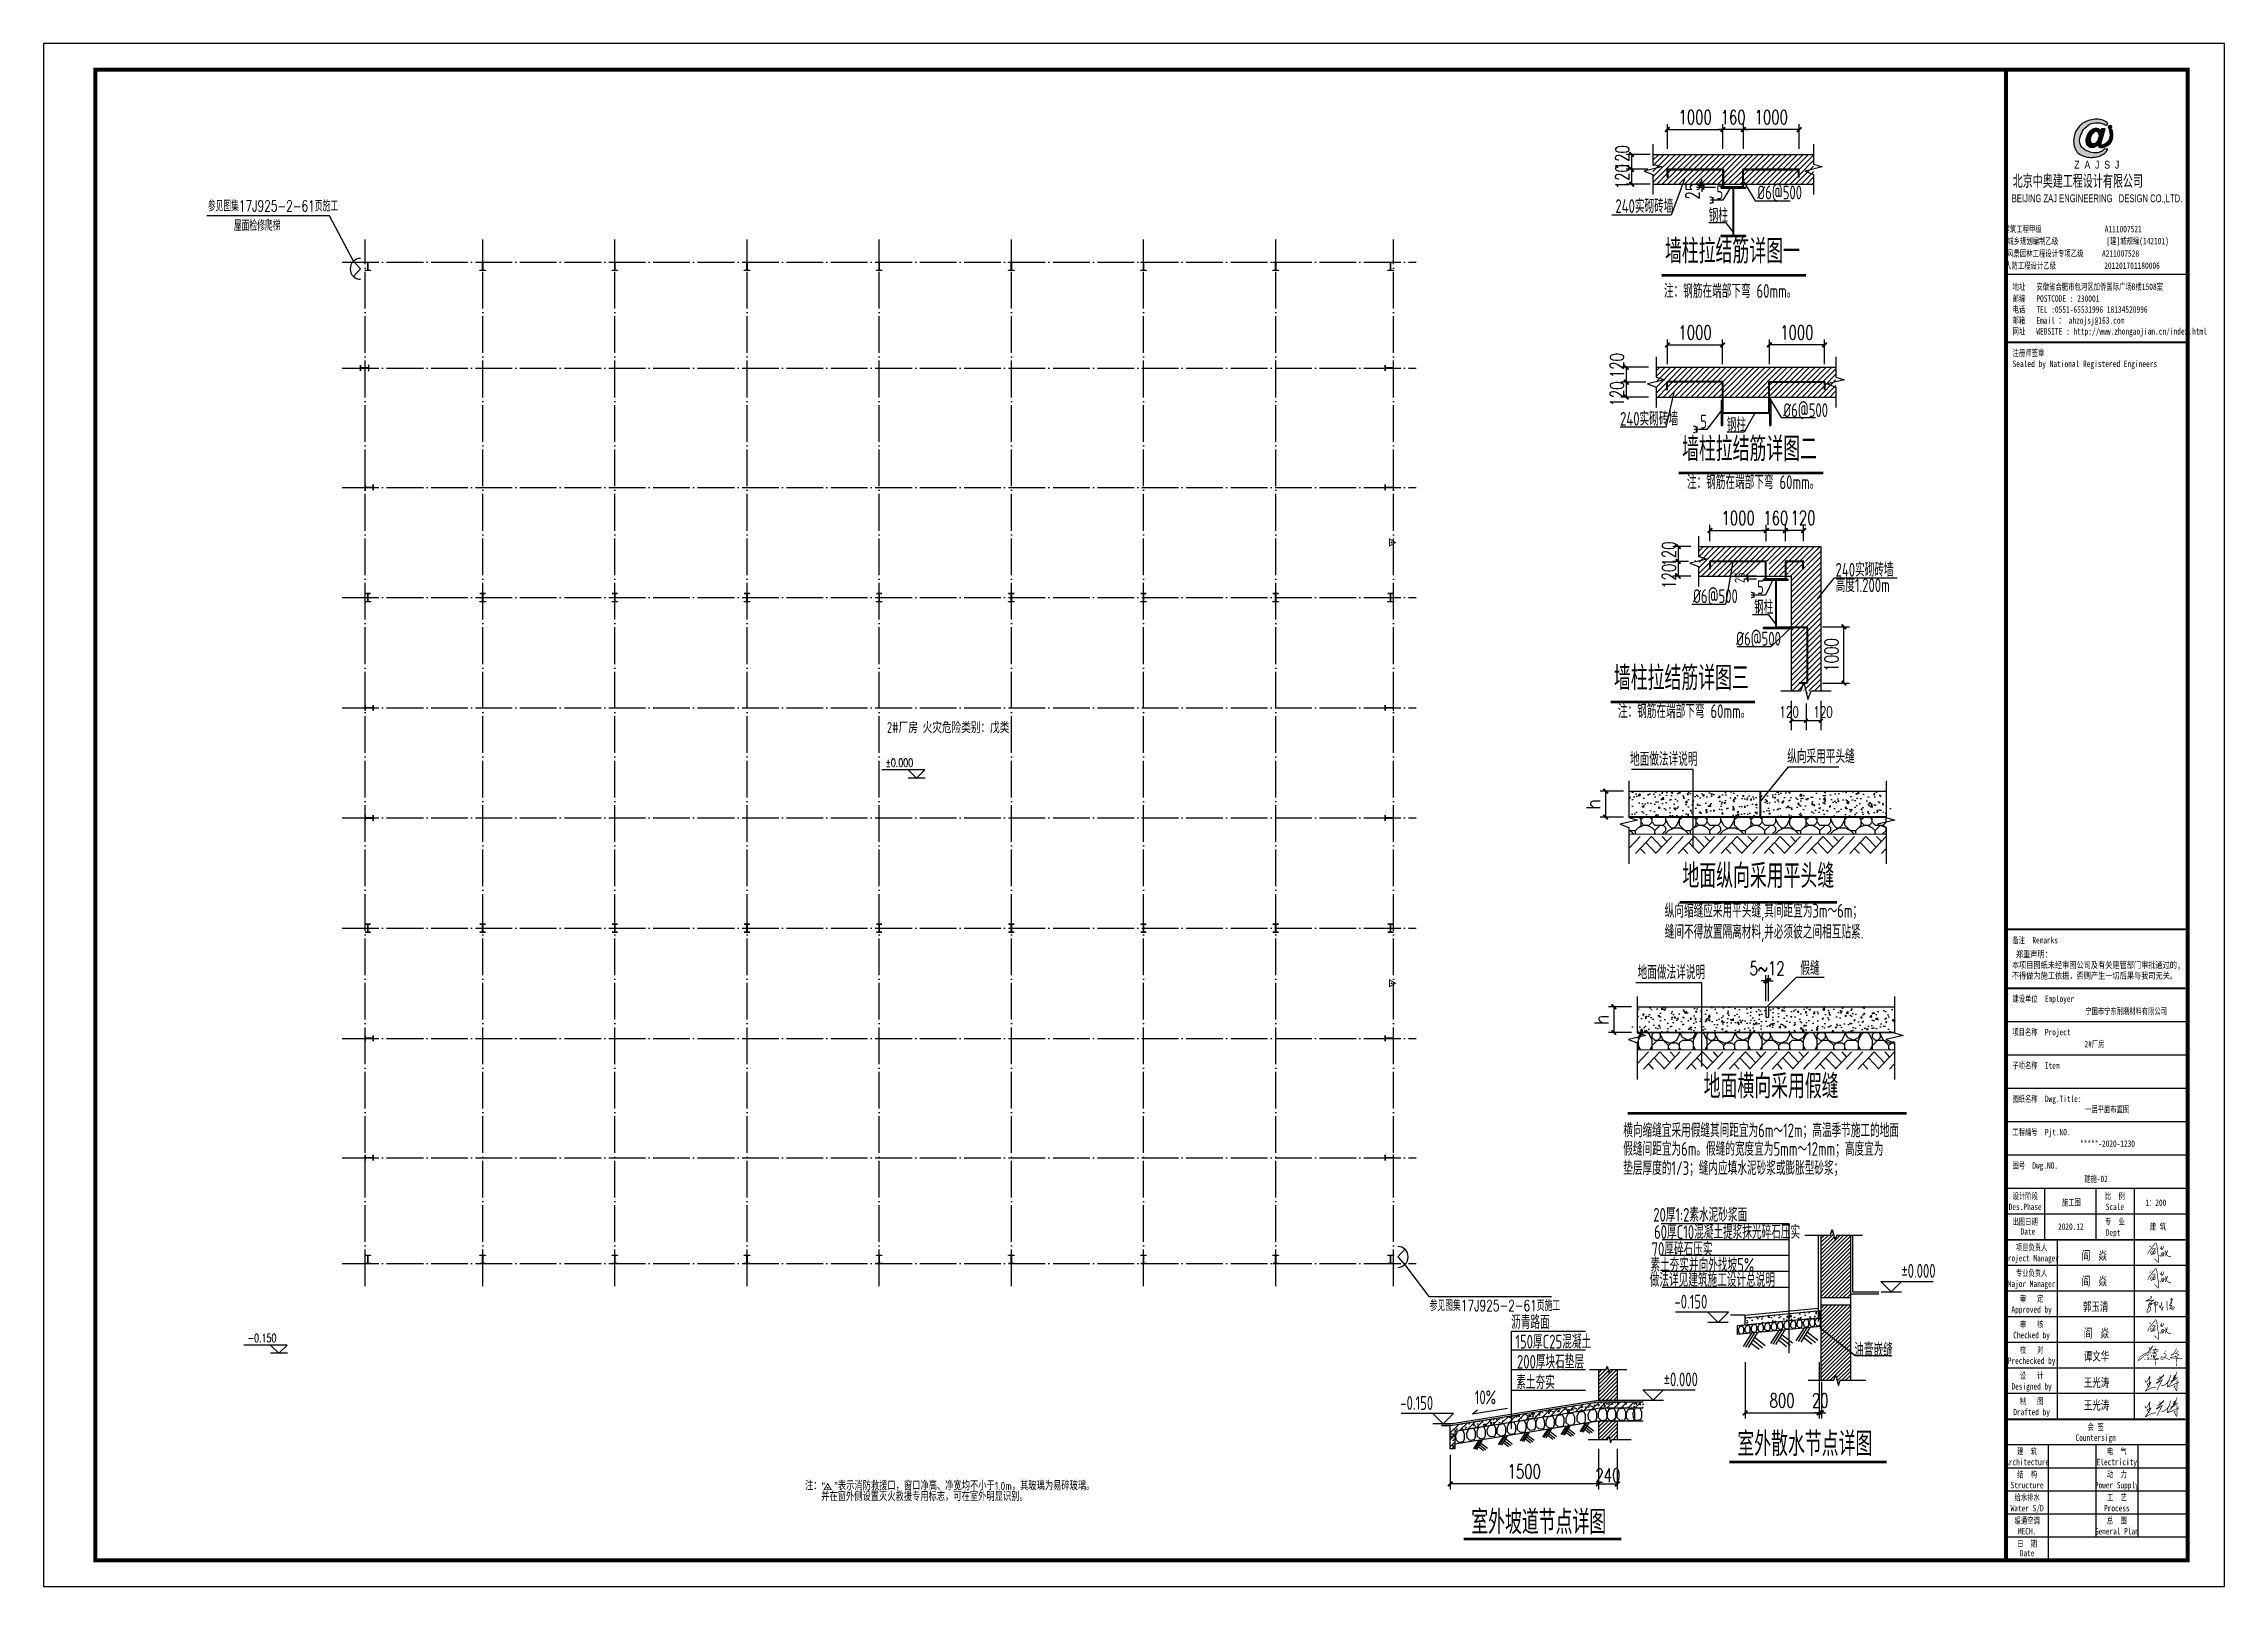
# Model space of a CAD drawing. Extents: x -33967 to 1773478, y -1022458 to -784650.
# Drawn here: x 257248 to 376048, y -875727 to -791727 of the extents above; entities that cross this region are included whole.
import ezdxf
from ezdxf.enums import TextEntityAlignment as Align

# ---------------------------------------------------------------- set-up
doc = ezdxf.new("R2010")
doc.units = 0
doc.header["$LTSCALE"] = 1000
doc.header["$MEASUREMENT"] = 0
doc.linetypes.add('DOTE', pattern=[2.42, 2, -0.2, 0.02, -0.2])
for name, color, linetype in [('002', 3, 'Continuous'), ('AXIS', 3, 'Continuous'), ('BOLT', 251, 'Continuous'), ('DOTE', 1, 'DOTE'), ('GZ', 50, 'Continuous'), ('PUB_TEXT', 7, 'Continuous'), ('PUB_TITLE', 4, 'Continuous'), ('REIN', 1, 'Continuous'), ('TEXT', 7, 'Continuous'), ('图框文字', 120, 'Continuous'), ('图签', 3, 'Continuous'), ('填充', 251, 'Continuous'), ('文字', 7, 'Continuous')]:
    doc.layers.add(name, color=color, linetype=linetype)
doc.styles.add('-GBCBIGGBENOR', font='GBENOR.shx', dxfattribs={"bigfont": 'GBCBIG.shx'})
doc.styles.add('_gyy_title_Arial', font='arial.ttf', dxfattribs={"width": 0.7})
doc.styles.add('_gyy_title_ST', font='', dxfattribs={"width": 0.8})
doc.styles.add('_TCH_DIM', font='SIMPLEX', dxfattribs={"bigfont": 'GBCBIG'})
doc.styles.add('_TCH_DIM_T3', font='SIMPLEX', dxfattribs={"width": 0.705882, "bigfont": 'GBCBIG'})
doc.styles.add('C', font='tssdeng.shx', dxfattribs={"height": 3, "bigfont": 'tssdchn.shx'})
doc.styles.add('HZ', font='txt.shx', dxfattribs={"width": 0.8, "bigfont": '000hztxt.shx'})
doc.styles.add('TSSD_Dimension', font='Tssdeng.shx', dxfattribs={"width": 0.8, "bigfont": 'hztxt.shx'})
doc.styles.add('TSSD_Norm', font='tssdeng.shx', dxfattribs={"bigfont": 'hztxt.shx'})
doc.styles.get('_gyy_title_ST').set_extended_font_data('SimSun')
doc.dimstyles.new('TCH-200-1', dxfattribs={"dimtxt": 595, "dimasz": 200, "dimexe": 500, "dimexo": 600, "dimgap": 252.5, "dimtad": 1, "dimdec": 0, "dimzin": 0, "dimdsep": 46, "dimtxsty": '_TCH_DIM_T3', "dimblk": 'ARCHTICK', "dimcen": 0.09, "dimclrd": 3, "dimclre": 3, "dimclrt": 7, "dimazin": 2, "dimtfac": 1, "dimtdec": 0, "dimtix": 1, "dimtmove": 2, "dimatfit": 3, "dimfxl": 1, "dimtolj": 1, "dimtzin": 0, "dimarcsym": 0})
doc.dimstyles.new('TCH_250', dxfattribs={"dimtxt": 750, "dimasz": 250, "dimexe": 300, "dimexo": 300, "dimgap": 300, "dimtad": 1, "dimdec": 0, "dimzin": 0, "dimdsep": 46, "dimtxsty": '_TCH_DIM_T3', "dimblk": 'ARCHTICK', "dimcen": 0.09, "dimclrd": 3, "dimclre": 3, "dimclrt": 7, "dimazin": 2, "dimtfac": 1, "dimtdec": 0, "dimtix": 1, "dimtmove": 2, "dimatfit": 3, "dimfxl": 1, "dimtolj": 1, "dimtzin": 0, "dimarcsym": 0})
doc.dimstyles.new('TSSD_150_150', dxfattribs={"dimtxt": 550, "dimasz": 150, "dimexe": 150, "dimexo": 375, "dimgap": 150, "dimtad": 1, "dimdec": 0, "dimzin": 0, "dimdsep": 46, "dimtxsty": 'TSSD_Dimension', "dimblk": 'ARCHTICK', "dimcen": 0, "dimdle": 150, "dimclrd": 256, "dimclre": 256, "dimclrt": 7, "dimadec": 0, "dimazin": 0, "dimtfac": 1, "dimtdec": 0, "dimtix": 1, "dimtmove": 2, "dimatfit": 3, "dimfxl": 1, "dimtolj": 1, "dimtzin": 0, "dimarcsym": 0})
pattern_1 = [(45, (-101568.68, -1585245.39), (-105.237376, 105.237376), [])]

msp = doc.modelspace()

# ---------------------------------------------------------------- texts
at = {"color": 1, "insert": (364517.1, -798864.7), "char_height": 718.199, "width": 9393.636, "attachment_point": 1, "style": 'HZ'}
msp.add_mtext('北京中奥建工程设计有限公司', dxfattribs=at)
at = {"layer": 'PUB_TEXT', "style": '_TCH_DIM', "width": 0.705882}
for s, p in [('%%P0.000', (303105.4, -831105.4)), ('-0.150', (268364, -862429.4))]:
    msp.add_text(s, height=446.25, dxfattribs=at).set_placement(p)
at = {"layer": 'PUB_TEXT', "style": '-GBCBIGGBENOR'}
for s, p in [('注：“  ”表示消防救援口，窗口净高、净宽均不小于1.0m，其玻璃为易碎玻璃。', (298726.3, -870486.1)), ('并在窗外侧设置灭火救援专用标志，可在室外明显识别。', (299607.1, -871071.4, -669.5))]:
    msp.add_text(s, height=450, dxfattribs=at).set_placement(p)
at = {"layer": 'PUB_TITLE', "width": 0.7}
for s, height, style, p in [('BEIJING ZAJ ENGINEERING   DESIGN CO.,LTD.', 424.242, '_gyy_title_Arial', (369110, -800361.9)), ('建筑工程甲级                 A111007521             ', 353.535, '_gyy_title_ST', (369095.7, -802000.3)), ('城乡规划编制乙级             [建]城规编(142101)', 353.535, '_gyy_title_ST', (368623.7, -802648.9)), ('风景园林工程设计专项乙级     A211007528           ', 353.535, '_gyy_title_ST', (368919.8, -803327.1)), ('人防工程设计乙级             201201701180006', 353.535, '_gyy_title_ST', (368316.9, -803988.7)), ('Des.Phase', 349.18, '_gyy_title_ST', (365196.4, -855233.7)), ('设计阶段', 349.18, '_gyy_title_ST', (365196.4, -854647.1)), ('比  例', 349.18, '_gyy_title_ST', (370084.9, -854647.1)), ('Scale', 349.18, '_gyy_title_ST', (370084.9, -855233.7)), ('出图日期', 349.18, '_gyy_title_ST', (365196.4, -856043.8)), ('Date', 349.18, '_gyy_title_ST', (365346.6, -856573.1)), ('专  业', 349.18, '_gyy_title_ST', (370084.9, -856043.8)), ('Dept ', 349.18, '_gyy_title_ST', (370084.9, -856630.4)), ('Project Manager', 349.176, '_gyy_title_ST', (365545.6, -858027.1)), ('项目负责人', 349.18, '_gyy_title_ST', (365545.6, -857440.5)), ('专业负责人', 349.18, '_gyy_title_ST', (365545.6, -858837.2)), ('Major Manager', 349.176, '_gyy_title_ST', (365545.6, -859423.8)), ('审   定', 349.18, '_gyy_title_ST', (365545.6, -860233.9)), ('Approved by', 349.176, '_gyy_title_ST', (365545.6, -860820.5)), ('审   核', 349.18, '_gyy_title_ST', (365545.6, -861630.6)), ('Checked by', 349.18, '_gyy_title_ST', (365545.6, -862217.2)), ('Prechecked by', 349.176, '_gyy_title_ST', (365545.6, -863613.9)), ('校   对', 349.18, '_gyy_title_ST', (365545.6, -863027.3)), ('Designed by', 349.176, '_gyy_title_ST', (365545.6, -865010.6)), ('设   计', 349.18, '_gyy_title_ST', (365545.6, -864424)), ('Drafted by', 349.18, '_gyy_title_ST', (365545.6, -866407.3)), ('制   图', 349.18, '_gyy_title_ST', (365545.6, -865820.7)), ('会 签', 349.18, '_gyy_title_ST', (369037.3, -867217.4)), ('建  筑', 349.18, '_gyy_title_ST', (365301.2, -868544.3)), ('Countersign', 349.176, '_gyy_title_ST', (369037.3, -867804)), ('电  气', 349.18, '_gyy_title_ST', (370189.6, -868544.3)), ('Architecture', 349.176, '_gyy_title_ST', (365301.2, -869130.9)), ('结  构', 349.18, '_gyy_title_ST', (365301.2, -869801.3)), ('Electricity', 349.176, '_gyy_title_ST', (370189.6, -869130.9)), ('动  力', 349.18, '_gyy_title_ST', (370189.6, -869801.3)), ('Structure', 349.18, '_gyy_title_ST', (365301.2, -870387.9)), ('给水排水', 349.18, '_gyy_title_ST', (365301.2, -871058.3)), ('Power Supply', 349.176, '_gyy_title_ST', (370189.6, -870387.9)), ('工  艺', 349.18, '_gyy_title_ST', (370189.6, -871058.3)), ('Water S/D', 349.18, '_gyy_title_ST', (365301.2, -871644.9)), ('暖通空调', 349.18, '_gyy_title_ST', (365301.2, -872315.4)), ('Process', 349.18, '_gyy_title_ST', (370189.6, -871644.9)), ('总  图', 349.18, '_gyy_title_ST', (370189.6, -872315.4)), ('日  期', 349.18, '_gyy_title_ST', (365301.2, -873572.4)), ('MECH.', 349.18, '_gyy_title_ST', (365301.2, -872902)), ('General Plan', 349.176, '_gyy_title_ST', (370189.6, -872902)), ('Date', 349.18, '_gyy_title_ST', (365301.2, -874089.2))]:
    msp.add_text(s, height=height, dxfattribs=dict(at, style=style)).set_placement(p, align=Align.CENTER)
at = {"layer": 'PUB_TITLE', "style": '_gyy_title_ST', "width": 0.7}
for s, height, p in [('地址   安徽省合肥市包河区加侨国际广场B楼1508室', 353.535, (364506.7, -805137.3)), ('邮编   POSTCODE : 230001', 353.535, (364506.7, -805783)), ('邮箱   Email ： ahzojsj@163.com', 353.535, (364506.7, -806970.9)), ('电话   TEL :0551-65531996 18134520996', 353.535, (364506.7, -806377)), ('网址   WEBSITE : http://www.zhongaojian.cn/index.html', 353.535, (364506.7, -807568.3)), ('注册师签章', 353.53, (364506.7, -808742.1)), ('Sealed by National Registered Engineers', 353.535, (364508.6, -809336)), ('备注  Remarks', 349.176, (364502.3, -840719.5)), ('建设单位  Employer', 349.176, (364502.3, -843906.4)), ('项目名称  Project', 349.176, (364502.3, -845722.1)), ('子项名称  Item', 349.18, (364502.3, -847537.8)), ('图纸名称  Dwg.Title:', 349.176, (364502.3, -849353.6)), ('工程编号  Pjt.NO.', 349.176, (364502.3, -851169.3)), ('图号  Dwg.NO.', 349.176, (364502.3, -852985))]:
    msp.add_text(s, height=height, dxfattribs=at).set_placement(p)
at = {"layer": 'PUB_TITLE', "color": 2, "style": '_gyy_title_ST', "width": 0.7}
for s, height, p in [('宁国市宁东耐磨材料有限公司', 349.176, (370695.3, -844394.4)), ('2#厂房', 349.18, (368970.5, -846185.3))]:
    msp.add_text(s, height=height, dxfattribs=at).set_placement(p, align=Align.MIDDLE)
at = {"layer": 'PUB_TITLE', "color": 6, "style": '_gyy_title_ST', "width": 0.7}
msp.add_text('一层平面布置图', height=349.18, dxfattribs=at).set_placement((369664.4, -849740.1), align=Align.MIDDLE)
at = {"layer": 'PUB_TITLE', "color": 2, "style": '_gyy_title_ST', "width": 0.7}
msp.add_text('*****-2020-1230', height=349.176, dxfattribs=at).set_placement((369680.7, -851791.8), align=Align.CENTER)
at = {"layer": 'PUB_TITLE', "color": 6, "style": '_gyy_title_ST', "width": 0.7}
msp.add_text('建施-02', height=349.18, dxfattribs=at).set_placement((369057.4, -853712.4), align=Align.CENTER)
at = {"layer": 'PUB_TITLE', "insert": (364473.1, -841134.5), "char_height": 349.176, "width": 11173.63, "attachment_point": 1, "style": '_gyy_title_ST'}
msp.add_mtext(' 郑重声明：\\P本项目图纸未经审图公司及有关建管部门审批通过的,\\P不得做为施工依据，否则产生一切后果与我司无关。', dxfattribs=at)
at = {"layer": 'TEXT'}
for s, height, style, width, p in [('5', 750, 'TSSD_Norm', 0.7, (348379.6, -800199.2, 12950.4)), ('%%c6@500', 750, 'TSSD_Norm', 0.7, (350598.9, -800204.2, 12950.4)), ('参见图集17J925-2-61页施工', 600, '_TCH_DIM', 0.705882, (266190.3, -800861.9)), ('240实砌砖墙', 750, 'TSSD_Norm', 0.7, (342873.7, -800949.4, 12950.4)), ('屋面检修爬梯', 600, '_TCH_DIM', 0.705882, (267612, -801924.7)), ('注：钢筋在端部下弯 60mm。', 750, 'TSSD_Norm', 0.7, (345516, -805570.6, 9065.3)), ('%%c6@500', 750, 'TSSD_Norm', 0.7, (352013.9, -812059.5, 12950.4)), ('240实砌砖墙', 750, 'TSSD_Norm', 0.7, (343127.1, -812529.9, 12950.4)), ('5', 750, 'TSSD_Norm', 0.7, (347498.1, -812683.1, 12950.4)), ('钢柱', 750, 'TSSD_Norm', 0.7, (348943.9, -812851.4, 12950.4)), ('注：钢筋在端部下弯 60mm。', 750, 'TSSD_Norm', 0.7, (346767.7, -815981.2, 9065.3)), ('高度1.200m', 750, 'TSSD_Norm', 0.7, (354870.8, -821591.9, 12950.4)), ('240实砌砖墙', 750, 'TSSD_Norm', 0.7, (354868.4, -820748.6, 12950.4)), ('%%c6@500', 750, 'TSSD_Norm', 0.7, (347099.3, -822186.7, 12950.4)), ('钢柱', 750, 'TSSD_Norm', 0.7, (350424, -822786.2, 12950.4)), ('5', 750, 'TSSD_Norm', 0.7, (350595.6, -821699.8, 12950.4)), ('%%c6@500', 750, 'TSSD_Norm', 0.7, (349447.2, -824502, 12950.4)), ('注：钢筋在端部下弯 60mm。', 750, 'TSSD_Norm', 0.7, (343009.1, -828451, 9065.3)), ('地面做法详说明', 750, 'TSSD_Norm', 0.7, (343667.9, -831061.7, 2365.2)), ('纵向采用平头缝', 750, 'TSSD_Norm', 0.7, (352233.5, -830915.3, 2365.2)), ('地面做法详说明', 750, 'TSSD_Norm', 0.7, (344083.1, -842669.8, -7095.5)), ('假缝', 750, 'TSSD_Norm', 0.7, (352948.6, -842440.4, -7095.5)), ('%%P0.000', 750, 'TSSD_Norm', 0.7, (358453.7, -858922.6)), ('参见图集17J925-2-61页施工', 600, '_TCH_DIM', 0.705882, (332755.4, -860734.8)), ('-0.150', 750, 'TSSD_Norm', 0.7, (346090.2, -860598.2)), ('沥青路面', 750, 'TSSD_Norm', 0.7, (337194.6, -861716.4, 24238.6)), ('%%P0.000', 750, 'TSSD_Norm', 0.7, (345504.4, -864832.3, 24547.9)), ('-0.150', 750, 'TSSD_Norm', 0.7, (331154.1, -866118.2, 24547.9))]:
    msp.add_text(s, height=height, dxfattribs=dict(at, style=style, width=width)).set_placement(p)
at = {"layer": 'TEXT', "linetype": 'ByBlock', "style": 'TSSD_Norm', "width": 0.7}
for s, p in [('墙柱拉结筋详图一', (345571.3, -804086.7)), ('墙柱拉结筋详图二', (346504.4, -814854.9)), ('墙柱拉结筋详图三', (342789.2, -827324.7))]:
    msp.add_text(s, height=1312.5, dxfattribs=at).set_placement(p, align=Align.BOTTOM_LEFT)
at = {"layer": 'TEXT', "style": 'TSSD_Norm', "width": 0.7}
msp.add_text('2#厂房 火灾危险类别：戊类', height=600, dxfattribs=at).set_placement((306526.9, -828963.3), align=Align.MIDDLE_CENTER)
for s, height, p in [('地面纵向采用平头缝', 1312.5, (346524.3, -838099.6, 12784.3)), ('纵向缩缝应采用平头缝,其间距宜为3m～6m；', 750, (345560.2, -839540, 9460.6)), ('缝间不得放置隔离材料,并必须彼之间相互贴紧.', 750, (345560.2, -840688.7, 9460.6)), ('地面横向采用假缝', 1312.5, (347680.9, -849551.4, -3323.7)), ('横向缩缝宜采用假缝其间距宜为6m～12m；高温季节施工的地面', 750, (343300.9, -851500.2, -3323.7)), ('假缝间距宜为6m。假缝的宽度宜为5mm～12mm；高度宜为  ', 750, (343300.9, -852509.3, -3323.7)), ('垫层厚度的1/3；缝内应填水泥砂浆或膨胀型砂浆；  ', 750, (343300.9, -853553.2, -3323.7))]:
    msp.add_text(s, height=height, dxfattribs=at).set_placement(p, align=Align.BOTTOM_LEFT)
at = {"layer": 'TEXT', "width": 0.7}
for s, height, style, p in [('20厚1:2素水泥砂浆面 ', 750, 'TSSD_Norm', (347653.3, -855456.8)), ('60厚C10混凝土提浆抹光碎石压实', 750, 'TSSD_Norm', (348957.7, -856391.5)), ('70厚碎石压实', 750, 'TSSD_Norm', (346503.9, -857321.9)), ('做法详见建筑施工设计总说明', 750, 'TSSD_Norm', (348156.5, -859005)), ('素土夯实并向外找坡5%', 750, 'TSSD_Norm', (347607.4, -858180.5)), ('150厚C25混凝土', 750, 'C', (339488, -862364.1, 24238.6)), ('油膏嵌缝', 750, 'TSSD_Norm', (356934.1, -862813.3)), ('200厚块石垫层', 750, 'TSSD_Norm', (339338.5, -863464.9, 24238.6)), ('素土夯实', 750, 'TSSD_Norm', (338525.1, -864565.8, 24238.6)), ('10%%%', 750, 'TSSD_Norm', (335790.6, -865433.9, 24238.6)), ('室外散水节点详图', 1312.5, 'TSSD_Norm', (353193.9, -867901.7)), ('室外坡道节点详图', 1312.5, 'TSSD_Norm', (338696.8, -872153.5, 44087.6))]:
    msp.add_text(s, height=height, dxfattribs=dict(at, style=style)).set_placement(p, align=Align.MIDDLE)
at = {"layer": 'TEXT', "color": 3, "style": '_gyy_title_ST', "width": 0.7}
for s, p in [('阎  焱', (368276.8, -857946.9)), ('阎  焱', (368276.8, -859343.6)), ('郭玉清', (368339.7, -860732.3)), ('阎  焱', (368390.1, -862174.8)), ('谭文华', (368390.1, -863433)), ('王光涛', (368390.1, -864866.7)), ('王光涛', (368390.1, -866102.7))]:
    msp.add_text(s, height=471.58, dxfattribs=at).set_placement(p)
at = {"layer": '图框文字', "color": 7, "style": '_gyy_title_ST', "width": 0.7}
for s, p in [('施工图', (367710.9, -854996.9)), ('1：200', (372313.1, -855007.9)), ('2020.12', (367685.1, -856311.4)), ('建 筑', (372427.4, -856311.4))]:
    msp.add_text(s, height=349.18, dxfattribs=at).set_placement(p, align=Align.CENTER)
at = {"layer": '文字', "style": 'TSSD_Norm', "width": 0.7}
msp.add_text('钢柱', height=750, dxfattribs=at).set_placement((347955.7, -801448.7, 12950.4))

# ---------------------------------------------------------------- blocks, each defined once
blk = doc.blocks.new('钢柱2')
at = {"layer": 'GZ'}
blk.add_lwpolyline([(718423, -21049), (718123, -21049), (718123, -21039), (718266, -21039), (718270, -21034), (718270, -20614), (718266, -20609), (718123, -20609), (718123, -20599), (718423, -20599), (718423, -20609), (718280, -20609), (718276, -20614), (718276, -21034), (718280, -21039), (718423, -21039), (718423, -21049)], close=True, dxfattribs=at)
blk = doc.blocks.new('抗风柱2')
at = {"layer": 'GZ'}
blk.add_lwpolyline([(717928, -35162), (717928, -35462), (717938, -35462), (717938, -35319), (717943, -35315), (718363, -35315), (718368, -35319), (718368, -35462), (718378, -35462), (718378, -35162), (718368, -35162), (718368, -35305), (718364, -35309), (717943, -35309), (717938, -35305), (717938, -35162), (717928, -35162)], close=True, dxfattribs=at)
blk = doc.blocks.new('_ArchTick')
at = {"color": 0, "linetype": 'ByBlock', "const_width": 0.4}
blk.add_lwpolyline([(-0.5, -0.5), (0.5, 0.5)], dxfattribs=at)
blk = doc.blocks.new('*D41')
at = {"layer": 'AXIS', "color": 3, "lineweight": -2, "transparency": 16777216}
for p, q in [((348318, -799378), (347290, -799378)), ((347590, -799378), (347590, -799128)), ((347590, -799552), (347590, -799378)), ((348318, -799552), (347290, -799552)), ((347590, -799552), (347590, -799802))]:
    blk.add_line(p, q, dxfattribs=at)
at = {"layer": 'Defpoints', "color": 0, "transparency": 16777216}
for p in [(347590, -799378), (348618, -799378), (348618, -799552)]:
    blk.add_point(p, dxfattribs=at)
at = {"layer": 'AXIS', "color": 3, "lineweight": -2, "transparency": 16777216, "xscale": 250, "yscale": 250, "zscale": 250}
for p, rotation in [((347590, -799378), 270), ((347590, -799552), 90)]:
    blk.add_blockref('_ArchTick', p, dxfattribs=dict(at, rotation=rotation))
at = {"layer": 'AXIS', "color": 7, "transparency": 16777216, "insert": (347085, -799764), "char_height": 750, "attachment_point": 5, "rotation": 90, "style": '_TCH_DIM_T3'}
blk.add_mtext('\\A1;25', dxfattribs=at)
blk = doc.blocks.new('*D42')
at = {"layer": 'AXIS', "color": 3, "lineweight": -2, "transparency": 16777216}
for p, q in [((345702, -797461), (345702, -796107)), ((345702, -796407), (348733, -796407)), ((348733, -797461), (348733, -796107))]:
    blk.add_line(p, q, dxfattribs=at)
at = {"layer": 'Defpoints', "color": 0, "transparency": 16777216}
for p in [(348733, -796407), (345702, -797761), (348733, -797761)]:
    blk.add_point(p, dxfattribs=at)
at = {"layer": 'AXIS', "color": 3, "lineweight": -2, "transparency": 16777216, "xscale": 250, "yscale": 250, "zscale": 250, "rotation": 180}
blk.add_blockref('_ArchTick', (345702, -796407), dxfattribs=at)
at = {"layer": 'AXIS', "color": 3, "lineweight": -2, "transparency": 16777216, "xscale": 250, "yscale": 250, "zscale": 250}
blk.add_blockref('_ArchTick', (348733, -796407), dxfattribs=at)
at = {"layer": 'AXIS', "color": 7, "transparency": 16777216, "insert": (347217, -795732), "char_height": 750, "attachment_point": 5, "style": '_TCH_DIM_T3'}
blk.add_mtext('\\A1;1000', dxfattribs=at)
blk = doc.blocks.new('*D43')
at = {"layer": 'AXIS', "color": 3, "lineweight": -2, "transparency": 16777216}
for p, q in [((344771, -797761), (343455, -797761)), ((343755, -797761), (343755, -798569)), ((344637, -798569), (343455, -798569))]:
    blk.add_line(p, q, dxfattribs=at)
at = {"layer": 'Defpoints', "color": 0, "transparency": 16777216}
for p in [(345071, -797761), (343755, -798569), (344937, -798569)]:
    blk.add_point(p, dxfattribs=at)
at = {"layer": 'AXIS', "color": 3, "lineweight": -2, "transparency": 16777216, "xscale": 250, "yscale": 250, "zscale": 250}
for p, rotation in [((343755, -797761), 90), ((343755, -798569), 270)]:
    blk.add_blockref('_ArchTick', p, dxfattribs=dict(at, rotation=rotation))
at = {"layer": 'AXIS', "color": 7, "transparency": 16777216, "insert": (343250, -797938), "char_height": 750, "attachment_point": 5, "rotation": 90, "style": '_TCH_DIM_T3'}
blk.add_mtext('\\A1;120', dxfattribs=at)
blk = doc.blocks.new('*D44')
at = {"layer": 'AXIS', "color": 3, "lineweight": -2, "transparency": 16777216}
for p, q in [((344637, -798569), (343455, -798569)), ((344771, -799378), (343455, -799378)), ((343755, -798569), (343755, -799378))]:
    blk.add_line(p, q, dxfattribs=at)
at = {"layer": 'Defpoints', "color": 0, "transparency": 16777216}
for p in [(343755, -799378), (344937, -798569), (345071, -799378)]:
    blk.add_point(p, dxfattribs=at)
at = {"layer": 'AXIS', "color": 3, "lineweight": -2, "transparency": 16777216, "xscale": 250, "yscale": 250, "zscale": 250}
for p, rotation in [((343755, -798569), 90), ((343755, -799378), 270)]:
    blk.add_blockref('_ArchTick', p, dxfattribs=dict(at, rotation=rotation))
at = {"layer": 'AXIS', "color": 7, "transparency": 16777216, "insert": (343250, -798974), "char_height": 750, "attachment_point": 5, "rotation": 90, "style": '_TCH_DIM_T3'}
blk.add_mtext('\\A1;120', dxfattribs=at)
blk = doc.blocks.new('*D45')
at = {"layer": 'AXIS', "color": 3, "lineweight": -2, "transparency": 16777216}
for p, q in [((349844, -797461), (349844, -796107)), ((352884, -796407), (349844, -796407)), ((352884, -797461), (352884, -796107))]:
    blk.add_line(p, q, dxfattribs=at)
at = {"layer": 'Defpoints', "color": 0, "transparency": 16777216}
for p in [(349844, -796407), (349844, -797761), (352884, -797761)]:
    blk.add_point(p, dxfattribs=at)
at = {"layer": 'AXIS', "color": 3, "lineweight": -2, "transparency": 16777216, "xscale": 250, "yscale": 250, "zscale": 250, "rotation": 180}
blk.add_blockref('_ArchTick', (349844, -796407), dxfattribs=at)
at = {"layer": 'AXIS', "color": 3, "lineweight": -2, "transparency": 16777216, "xscale": 250, "yscale": 250, "zscale": 250}
blk.add_blockref('_ArchTick', (352884, -796407), dxfattribs=at)
at = {"layer": 'AXIS', "color": 7, "transparency": 16777216, "insert": (351364, -795732), "char_height": 750, "attachment_point": 5, "style": '_TCH_DIM_T3'}
blk.add_mtext('\\A1;1000', dxfattribs=at)
blk = doc.blocks.new('*D46')
at = {"layer": 'AXIS', "color": 3, "lineweight": -2, "transparency": 16777216}
for p, q in [((348733, -796407), (348483, -796407)), ((348733, -797461), (348733, -796107)), ((349844, -796407), (348733, -796407)), ((349844, -797461), (349844, -796107)), ((349844, -796407), (350094, -796407))]:
    blk.add_line(p, q, dxfattribs=at)
at = {"layer": 'Defpoints', "color": 0, "transparency": 16777216}
for p in [(348733, -796407), (348733, -797761), (349844, -797761)]:
    blk.add_point(p, dxfattribs=at)
at = {"layer": 'AXIS', "color": 3, "lineweight": -2, "transparency": 16777216, "xscale": 250, "yscale": 250, "zscale": 250}
blk.add_blockref('_ArchTick', (348733, -796407), dxfattribs=at)
at = {"layer": 'AXIS', "color": 3, "lineweight": -2, "transparency": 16777216, "xscale": 250, "yscale": 250, "zscale": 250, "rotation": 180}
blk.add_blockref('_ArchTick', (349844, -796407), dxfattribs=at)
at = {"layer": 'AXIS', "color": 7, "transparency": 16777216, "insert": (349288, -795732), "char_height": 750, "attachment_point": 5, "style": '_TCH_DIM_T3'}
blk.add_mtext('\\A1;160', dxfattribs=at)
blk = doc.blocks.new('*D47')
at = {"layer": 'AXIS', "color": 3, "lineweight": -2, "transparency": 16777216}
for p, q in [((346849, -819918), (345998, -819918)), ((346984, -820727), (345998, -820727)), ((346298, -819918), (346298, -820727))]:
    blk.add_line(p, q, dxfattribs=at)
at = {"layer": 'Defpoints', "color": 0, "transparency": 16777216}
for p in [(346298, -820727), (347149, -819918), (347284, -820727)]:
    blk.add_point(p, dxfattribs=at)
at = {"layer": 'AXIS', "color": 3, "lineweight": -2, "transparency": 16777216, "xscale": 250, "yscale": 250, "zscale": 250}
for p, rotation in [((346298, -819918), 90), ((346298, -820727), 270)]:
    blk.add_blockref('_ArchTick', p, dxfattribs=dict(at, rotation=rotation))
at = {"layer": 'AXIS', "color": 7, "transparency": 16777216, "insert": (345792, -820725), "char_height": 750, "attachment_point": 5, "rotation": 90, "style": '_TCH_DIM_T3'}
blk.add_mtext('\\A1;120', dxfattribs=at)
blk = doc.blocks.new('*D48')
at = {"color": 3, "linetype": 'ByBlock', "lineweight": -2, "transparency": 16777216}
for p, q in [((346984, -819110), (345998, -819110)), ((346298, -819110), (346298, -819918)), ((346849, -819918), (345998, -819918))]:
    blk.add_line(p, q, dxfattribs=at)
at = {"layer": 'Defpoints', "color": 0, "linetype": 'ByBlock', "transparency": 16777216}
for p in [(347284, -819110), (346298, -819918), (347149, -819918)]:
    blk.add_point(p, dxfattribs=at)
at = {"color": 3, "linetype": 'ByBlock', "lineweight": -2, "transparency": 16777216, "xscale": 250, "yscale": 250, "zscale": 250}
for p, rotation in [((346298, -819110), 90), ((346298, -819918), 270)]:
    blk.add_blockref('_ArchTick', p, dxfattribs=dict(at, rotation=rotation))
at = {"color": 7, "linetype": 'ByBlock', "transparency": 16777216, "insert": (345792, -819514), "char_height": 750, "attachment_point": 5, "rotation": 90, "style": '_TCH_DIM_T3'}
blk.add_mtext('\\A1;120', dxfattribs=at)
blk = doc.blocks.new('*D49')
at = {"layer": 'AXIS', "color": 3, "lineweight": -2, "transparency": 16777216}
for p, q in [((354162, -823476), (355620, -823476)), ((355320, -826548), (355320, -823476)), ((354162, -826548), (355620, -826548))]:
    blk.add_line(p, q, dxfattribs=at)
at = {"layer": 'Defpoints', "color": 0, "transparency": 16777216}
for p in [(353862, -823476), (355320, -823476), (353862, -826548)]:
    blk.add_point(p, dxfattribs=at)
at = {"layer": 'AXIS', "color": 3, "lineweight": -2, "transparency": 16777216, "xscale": 250, "yscale": 250, "zscale": 250}
for p, rotation in [((355320, -823476), 90), ((355320, -826548), 270)]:
    blk.add_blockref('_ArchTick', p, dxfattribs=dict(at, rotation=rotation))
at = {"layer": 'AXIS', "color": 7, "transparency": 16777216, "insert": (354645, -825012), "char_height": 750, "attachment_point": 5, "rotation": 90, "style": '_TCH_DIM_T3'}
blk.add_mtext('\\A1;1000', dxfattribs=at)
blk = doc.blocks.new('*D50')
at = {"layer": 'AXIS', "color": 3, "lineweight": -2, "transparency": 16777216}
for p, q in [((352449, -827519), (352449, -829099)), ((353257, -827654), (353257, -829099)), ((353257, -828599), (352449, -828599))]:
    blk.add_line(p, q, dxfattribs=at)
at = {"layer": 'Defpoints', "color": 0, "transparency": 16777216}
for p in [(352449, -826919), (353257, -827054), (352449, -828599)]:
    blk.add_point(p, dxfattribs=at)
at = {"layer": 'AXIS', "color": 3, "lineweight": -2, "transparency": 16777216, "xscale": 200, "yscale": 200, "zscale": 200, "rotation": 180}
blk.add_blockref('_ArchTick', (352449, -828599), dxfattribs=at)
at = {"layer": 'AXIS', "color": 3, "lineweight": -2, "transparency": 16777216, "xscale": 200, "yscale": 200, "zscale": 200}
blk.add_blockref('_ArchTick', (353257, -828599), dxfattribs=at)
at = {"layer": 'AXIS', "color": 7, "transparency": 16777216, "insert": (352333, -828117), "char_height": 595, "attachment_point": 5, "style": '_TCH_DIM_T3'}
blk.add_mtext('\\A1;120', dxfattribs=at)
blk = doc.blocks.new('*D51')
at = {"layer": 'AXIS', "color": 3, "lineweight": -2, "transparency": 16777216}
for p, q in [((353257, -827654), (353257, -829099)), ((354065, -827519), (354065, -829099)), ((354065, -828599), (353257, -828599))]:
    blk.add_line(p, q, dxfattribs=at)
at = {"layer": 'Defpoints', "color": 0, "transparency": 16777216}
for p in [(353257, -827054), (354065, -826919), (353257, -828599)]:
    blk.add_point(p, dxfattribs=at)
at = {"layer": 'AXIS', "color": 3, "lineweight": -2, "transparency": 16777216, "xscale": 200, "yscale": 200, "zscale": 200, "rotation": 180}
blk.add_blockref('_ArchTick', (353257, -828599), dxfattribs=at)
at = {"layer": 'AXIS', "color": 3, "lineweight": -2, "transparency": 16777216, "xscale": 200, "yscale": 200, "zscale": 200}
blk.add_blockref('_ArchTick', (354065, -828599), dxfattribs=at)
at = {"layer": 'AXIS', "color": 7, "transparency": 16777216, "insert": (354184, -828117), "char_height": 595, "attachment_point": 5, "style": '_TCH_DIM_T3'}
blk.add_mtext('\\A1;120', dxfattribs=at)
blk = doc.blocks.new('*D58')
at = {"layer": 'AXIS', "linetype": 'ByBlock', "lineweight": -2, "transparency": 16777216}
for p, q in [((350563, -820727), (349916, -820727)), ((350563, -820890), (349916, -820890)), ((350066, -820727), (350066, -820577)), ((350066, -820890), (350066, -820727)), ((350066, -820890), (350066, -821040))]:
    blk.add_line(p, q, dxfattribs=at)
at = {"layer": 'Defpoints', "color": 0, "linetype": 'ByBlock', "transparency": 16777216}
for p in [(350066, -820727), (350938, -820727), (350938, -820890)]:
    blk.add_point(p, dxfattribs=at)
at = {"layer": 'AXIS', "linetype": 'ByBlock', "lineweight": -2, "transparency": 16777216, "xscale": 150, "yscale": 150, "zscale": 150}
for p, rotation in [((350066, -820727), 270), ((350066, -820890), 90)]:
    blk.add_blockref('_ArchTick', p, dxfattribs=dict(at, rotation=rotation))
at = {"layer": 'AXIS', "color": 7, "linetype": 'ByBlock', "transparency": 16777216, "insert": (349641, -820808), "char_height": 550, "attachment_point": 5, "rotation": 90, "style": 'TSSD_Dimension'}
blk.add_mtext('\\A1;25', dxfattribs=at)
blk = doc.blocks.new('*D59')
at = {"layer": 'AXIS', "color": 3, "lineweight": -2, "transparency": 16777216}
for p, q in [((352131, -818810), (352131, -817933)), ((353128, -818233), (352131, -818233)), ((353128, -818810), (353128, -817933))]:
    blk.add_line(p, q, dxfattribs=at)
at = {"layer": 'Defpoints', "color": 0, "transparency": 16777216}
for p in [(352131, -818233), (352131, -819110), (353128, -819110)]:
    blk.add_point(p, dxfattribs=at)
at = {"layer": 'AXIS', "color": 3, "lineweight": -2, "transparency": 16777216, "xscale": 250, "yscale": 250, "zscale": 250, "rotation": 180}
blk.add_blockref('_ArchTick', (352131, -818233), dxfattribs=at)
at = {"layer": 'AXIS', "color": 3, "lineweight": -2, "transparency": 16777216, "xscale": 250, "yscale": 250, "zscale": 250}
blk.add_blockref('_ArchTick', (353128, -818233), dxfattribs=at)
at = {"layer": 'AXIS', "color": 7, "transparency": 16777216, "insert": (353096, -817545), "char_height": 750, "attachment_point": 5, "style": '_TCH_DIM_T3'}
blk.add_mtext('\\A1;120', dxfattribs=at)
blk = doc.blocks.new('*D60')
at = {"layer": 'AXIS', "color": 3, "lineweight": -2, "transparency": 16777216}
for p, q in [((351093, -818233), (350843, -818233)), ((351093, -818810), (351093, -817933)), ((352131, -818233), (351093, -818233)), ((352131, -818810), (352131, -817933)), ((352131, -818233), (352381, -818233))]:
    blk.add_line(p, q, dxfattribs=at)
at = {"layer": 'Defpoints', "color": 0, "transparency": 16777216}
for p in [(351093, -818233), (351093, -819110), (352131, -819110)]:
    blk.add_point(p, dxfattribs=at)
at = {"layer": 'AXIS', "color": 3, "lineweight": -2, "transparency": 16777216, "xscale": 250, "yscale": 250, "zscale": 250}
blk.add_blockref('_ArchTick', (351093, -818233), dxfattribs=at)
at = {"layer": 'AXIS', "color": 3, "lineweight": -2, "transparency": 16777216, "xscale": 250, "yscale": 250, "zscale": 250, "rotation": 180}
blk.add_blockref('_ArchTick', (352131, -818233), dxfattribs=at)
at = {"layer": 'AXIS', "color": 7, "transparency": 16777216, "insert": (351612, -817558), "char_height": 750, "attachment_point": 5, "style": '_TCH_DIM_T3'}
blk.add_mtext('\\A1;160', dxfattribs=at)
blk = doc.blocks.new('*D61')
at = {"layer": 'AXIS', "color": 3, "lineweight": -2, "transparency": 16777216}
for p, q in [((348022, -818810), (348022, -817933)), ((348022, -818233), (351093, -818233)), ((351093, -818810), (351093, -817933))]:
    blk.add_line(p, q, dxfattribs=at)
at = {"layer": 'Defpoints', "color": 0, "transparency": 16777216}
for p in [(351093, -818233), (348022, -819110), (351093, -819110)]:
    blk.add_point(p, dxfattribs=at)
at = {"layer": 'AXIS', "color": 3, "lineweight": -2, "transparency": 16777216, "xscale": 250, "yscale": 250, "zscale": 250, "rotation": 180}
blk.add_blockref('_ArchTick', (348022, -818233), dxfattribs=at)
at = {"layer": 'AXIS', "color": 3, "lineweight": -2, "transparency": 16777216, "xscale": 250, "yscale": 250, "zscale": 250}
blk.add_blockref('_ArchTick', (351093, -818233), dxfattribs=at)
at = {"layer": 'AXIS', "color": 7, "transparency": 16777216, "insert": (349558, -817558), "char_height": 750, "attachment_point": 5, "style": '_TCH_DIM_T3'}
blk.add_mtext('\\A1;1000', dxfattribs=at)
blk = doc.blocks.new('*D62')
at = {"layer": 'AXIS', "color": 3, "lineweight": -2, "transparency": 16777216}
for p, q in [((351259, -809188), (351259, -807830)), ((354263, -809188), (354263, -807830)), ((354263, -808130), (351259, -808130))]:
    blk.add_line(p, q, dxfattribs=at)
at = {"layer": 'Defpoints', "color": 0, "transparency": 16777216}
for p in [(351259, -808130), (351259, -809488), (354263, -809488)]:
    blk.add_point(p, dxfattribs=at)
at = {"layer": 'AXIS', "color": 3, "lineweight": -2, "transparency": 16777216, "xscale": 250, "yscale": 250, "zscale": 250, "rotation": 180}
blk.add_blockref('_ArchTick', (351259, -808130), dxfattribs=at)
at = {"layer": 'AXIS', "color": 3, "lineweight": -2, "transparency": 16777216, "xscale": 250, "yscale": 250, "zscale": 250}
blk.add_blockref('_ArchTick', (354263, -808130), dxfattribs=at)
at = {"layer": 'AXIS', "color": 7, "transparency": 16777216, "insert": (352761, -807455), "char_height": 750, "attachment_point": 5, "style": '_TCH_DIM_T3'}
blk.add_mtext('\\A1;1000', dxfattribs=at)
blk = doc.blocks.new('*D63')
at = {"layer": 'AXIS', "color": 3, "lineweight": -2, "transparency": 16777216}
for p, q in [((345708, -809188), (345708, -807830)), ((348712, -809188), (348712, -807830)), ((345708, -808130), (348712, -808130))]:
    blk.add_line(p, q, dxfattribs=at)
at = {"layer": 'Defpoints', "color": 0, "transparency": 16777216}
for p in [(348712, -808130), (345708, -809488), (348712, -809488)]:
    blk.add_point(p, dxfattribs=at)
at = {"layer": 'AXIS', "color": 3, "lineweight": -2, "transparency": 16777216, "xscale": 250, "yscale": 250, "zscale": 250, "rotation": 180}
blk.add_blockref('_ArchTick', (345708, -808130), dxfattribs=at)
at = {"layer": 'AXIS', "color": 3, "lineweight": -2, "transparency": 16777216, "xscale": 250, "yscale": 250, "zscale": 250}
blk.add_blockref('_ArchTick', (348712, -808130), dxfattribs=at)
at = {"layer": 'AXIS', "color": 7, "transparency": 16777216, "insert": (347210, -807455), "char_height": 750, "attachment_point": 5, "style": '_TCH_DIM_T3'}
blk.add_mtext('\\A1;1000', dxfattribs=at)
blk = doc.blocks.new('*D64')
at = {"layer": 'AXIS', "color": 3, "lineweight": -2, "transparency": 16777216}
for p, q in [((344539, -810160), (343164, -810160)), ((343464, -810160), (343464, -810968)), ((344674, -810968), (343164, -810968))]:
    blk.add_line(p, q, dxfattribs=at)
at = {"layer": 'Defpoints', "color": 0, "transparency": 16777216}
for p in [(344839, -810160), (343464, -810968), (344974, -810968)]:
    blk.add_point(p, dxfattribs=at)
at = {"layer": 'AXIS', "color": 3, "lineweight": -2, "transparency": 16777216, "xscale": 250, "yscale": 250, "zscale": 250}
for p, rotation in [((343464, -810160), 90), ((343464, -810968), 270)]:
    blk.add_blockref('_ArchTick', p, dxfattribs=dict(at, rotation=rotation))
at = {"layer": 'AXIS', "color": 7, "transparency": 16777216, "insert": (342958, -810795), "char_height": 750, "attachment_point": 5, "rotation": 90, "style": '_TCH_DIM_T3'}
blk.add_mtext('\\A1;120', dxfattribs=at)
blk = doc.blocks.new('*D65')
at = {"layer": 'AXIS', "color": 3, "lineweight": -2, "transparency": 16777216}
for p, q in [((344674, -809351), (343164, -809351)), ((344539, -810160), (343164, -810160)), ((343464, -809351), (343464, -810160))]:
    blk.add_line(p, q, dxfattribs=at)
at = {"layer": 'Defpoints', "color": 0, "transparency": 16777216}
for p in [(343464, -810160), (344839, -810160), (344974, -809351)]:
    blk.add_point(p, dxfattribs=at)
at = {"layer": 'AXIS', "color": 3, "lineweight": -2, "transparency": 16777216, "xscale": 250, "yscale": 250, "zscale": 250}
for p, rotation in [((343464, -809351), 90), ((343464, -810160), 270)]:
    blk.add_blockref('_ArchTick', p, dxfattribs=dict(at, rotation=rotation))
at = {"layer": 'AXIS', "color": 7, "transparency": 16777216, "insert": (342958, -809253), "char_height": 750, "attachment_point": 5, "rotation": 90, "style": '_TCH_DIM_T3'}
blk.add_mtext('\\A1;120', dxfattribs=at)
blk = doc.blocks.new('*D56')
at = {"color": 3, "linetype": 'ByBlock', "lineweight": -2, "transparency": 16777216}
for p, q in [((349940, -863523), (349940, -866582)), ((353969, -863523), (353969, -866582)), ((349940, -866282), (353969, -866282))]:
    blk.add_line(p, q, dxfattribs=at)
at = {"layer": 'Defpoints', "color": 0, "linetype": 'ByBlock', "transparency": 16777216}
for p in [(349940, -863223), (353969, -863223), (353969, -866282)]:
    blk.add_point(p, dxfattribs=at)
at = {"color": 3, "linetype": 'ByBlock', "lineweight": -2, "transparency": 16777216, "xscale": 250, "yscale": 250, "zscale": 250, "rotation": 180}
blk.add_blockref('_ArchTick', (349940, -866282), dxfattribs=at)
at = {"color": 3, "linetype": 'ByBlock', "lineweight": -2, "transparency": 16777216, "xscale": 250, "yscale": 250, "zscale": 250}
blk.add_blockref('_ArchTick', (353969, -866282), dxfattribs=at)
at = {"color": 7, "linetype": 'ByBlock', "transparency": 16777216, "insert": (351954, -865607), "char_height": 750, "attachment_point": 5, "style": '_TCH_DIM_T3'}
blk.add_mtext('\\A1;800', dxfattribs=at)
blk = doc.blocks.new('*D57')
at = {"layer": 'AXIS', "color": 3, "lineweight": -2, "transparency": 16777216}
for p, q in [((353969, -864591), (353969, -866582)), ((354092, -864591), (354092, -866582)), ((353969, -866282), (353719, -866282)), ((354092, -866282), (353969, -866282)), ((354092, -866282), (354342, -866282))]:
    blk.add_line(p, q, dxfattribs=at)
at = {"layer": 'Defpoints', "color": 0, "transparency": 16777216}
for p in [(353969, -864291), (354092, -864291), (353969, -866282)]:
    blk.add_point(p, dxfattribs=at)
at = {"layer": 'AXIS', "color": 3, "lineweight": -2, "transparency": 16777216, "xscale": 250, "yscale": 250, "zscale": 250}
blk.add_blockref('_ArchTick', (353969, -866282), dxfattribs=at)
at = {"layer": 'AXIS', "color": 3, "lineweight": -2, "transparency": 16777216, "xscale": 250, "yscale": 250, "zscale": 250, "rotation": 180}
blk.add_blockref('_ArchTick', (354092, -866282), dxfattribs=at)
at = {"layer": 'AXIS', "color": 7, "transparency": 16777216, "insert": (354030, -865607), "char_height": 750, "attachment_point": 5, "style": '_TCH_DIM_T3'}
blk.add_mtext('\\A1;20', dxfattribs=at)
blk = doc.blocks.new('*D52')
at = {"layer": 'AXIS', "color": 3, "lineweight": -2, "transparency": 16777216}
for p, q in [((341949, -868242), (341949, -870448)), ((342978, -868242), (342978, -870448)), ((341949, -870148), (342978, -870148))]:
    blk.add_line(p, q, dxfattribs=at)
at = {"layer": 'Defpoints', "color": 0, "transparency": 16777216}
for p in [(341949, -867942), (342978, -867942), (342978, -870148)]:
    blk.add_point(p, dxfattribs=at)
at = {"layer": 'AXIS', "color": 3, "lineweight": -2, "transparency": 16777216, "xscale": 250, "yscale": 250, "zscale": 250, "rotation": 180}
blk.add_blockref('_ArchTick', (341949, -870148), dxfattribs=at)
at = {"layer": 'AXIS', "color": 3, "lineweight": -2, "transparency": 16777216, "xscale": 250, "yscale": 250, "zscale": 250}
blk.add_blockref('_ArchTick', (342978, -870148), dxfattribs=at)
at = {"layer": 'AXIS', "color": 7, "transparency": 16777216, "insert": (342463, -869679), "char_height": 750, "attachment_point": 5, "style": '_TCH_DIM_T3'}
blk.add_mtext('\\A1;240', dxfattribs=at)
blk = doc.blocks.new('*D53')
at = {"layer": 'AXIS', "color": 3, "lineweight": -2, "transparency": 16777216}
for p, q in [((341949, -868242), (341949, -870448)), ((333873, -868573), (333873, -870448)), ((341949, -870148), (333873, -870148))]:
    blk.add_line(p, q, dxfattribs=at)
at = {"layer": 'Defpoints', "color": 0, "transparency": 16777216}
for p in [(333873, -868273), (341949, -867942), (333873, -870148)]:
    blk.add_point(p, dxfattribs=at)
at = {"layer": 'AXIS', "color": 3, "lineweight": -2, "transparency": 16777216, "xscale": 250, "yscale": 250, "zscale": 250, "rotation": 180}
blk.add_blockref('_ArchTick', (333873, -870148), dxfattribs=at)
at = {"layer": 'AXIS', "color": 3, "lineweight": -2, "transparency": 16777216, "xscale": 250, "yscale": 250, "zscale": 250}
blk.add_blockref('_ArchTick', (341949, -870148), dxfattribs=at)
at = {"layer": 'AXIS', "color": 7, "transparency": 16777216, "insert": (337911, -869473), "char_height": 750, "attachment_point": 5, "style": '_TCH_DIM_T3'}
blk.add_mtext('\\A1;1500', dxfattribs=at)
blk = doc.blocks.new('*D54')
at = {"layer": 'AXIS', "color": 3, "lineweight": -2, "transparency": 16777216}
for p, q in [((351062, -842751), (350812, -842751)), ((351062, -843865), (351062, -842451)), ((351062, -842751), (351212, -842751)), ((351212, -843865), (351212, -842451)), ((351212, -842751), (351462, -842751))]:
    blk.add_line(p, q, dxfattribs=at)
at = {"layer": 'Defpoints', "color": 0, "transparency": 16777216}
for p in [(351212, -842751), (351062, -844165), (351212, -844165)]:
    blk.add_point(p, dxfattribs=at)
at = {"layer": 'AXIS', "color": 3, "lineweight": -2, "transparency": 16777216, "xscale": 250, "yscale": 250, "zscale": 250}
blk.add_blockref('_ArchTick', (351062, -842751), dxfattribs=at)
at = {"layer": 'AXIS', "color": 3, "lineweight": -2, "transparency": 16777216, "xscale": 250, "yscale": 250, "zscale": 250, "rotation": 180}
blk.add_blockref('_ArchTick', (351212, -842751), dxfattribs=at)
at = {"layer": 'AXIS', "color": 7, "transparency": 16777216, "insert": (351137, -842076), "char_height": 750, "attachment_point": 5, "style": '_TCH_DIM_T3'}
blk.add_mtext('\\A1;5~12', dxfattribs=at)
blk = doc.blocks.new('*U39')
for p, q in [((0, -413), (350, -62)), ((200, -562), (700, -62)), ((350, -413), (500, -562)), ((525, -238), (837, -550)), ((700, -62), (1013, -375)), ((825, -562), (1325, -62)), ((1025, -62), (1175, -212)), ((1175, -562), (1325, -413))]:
    blk.add_line(p, q)
blk = doc.blocks.new('*D66')
at = {"color": 3, "lineweight": -2, "transparency": 16777216}
for p, q in [((343752, -844165), (342488, -844165)), ((342788, -844165), (342788, -845570)), ((343752, -845570), (342488, -845570))]:
    blk.add_line(p, q, dxfattribs=at)
at = {"layer": 'Defpoints', "color": 0, "transparency": 16777216}
for p in [(344052, -844165), (342788, -845570), (344052, -845570)]:
    blk.add_point(p, dxfattribs=at)
at = {"color": 3, "lineweight": -2, "transparency": 16777216, "xscale": 250, "yscale": 250, "zscale": 250}
for p, rotation in [((342788, -844165), 90), ((342788, -845570), 270)]:
    blk.add_blockref('_ArchTick', p, dxfattribs=dict(at, rotation=rotation))
at = {"color": 7, "transparency": 16777216, "insert": (342113, -844868), "char_height": 750, "attachment_point": 5, "rotation": 90, "style": '_TCH_DIM_T3'}
blk.add_mtext('\\A1;{\\W1;h}', dxfattribs=at)
blk = doc.blocks.new('*U40')
for p, q in [((0, -413), (350, -62)), ((200, -562), (700, -62)), ((350, -413), (500, -562)), ((525, -238), (837, -550)), ((700, -62), (1013, -375)), ((825, -562), (1325, -62)), ((1025, -62), (1175, -212)), ((1175, -562), (1325, -413))]:
    blk.add_line(p, q)
blk = doc.blocks.new('*D55')
at = {"color": 3, "lineweight": -2, "transparency": 16777216}
for p, q in [((343306, -832433), (342042, -832433)), ((342342, -832433), (342342, -833838)), ((343306, -833838), (342042, -833838))]:
    blk.add_line(p, q, dxfattribs=at)
at = {"layer": 'Defpoints', "color": 0, "transparency": 16777216}
for p in [(343606, -832433), (342342, -833838), (343606, -833838)]:
    blk.add_point(p, dxfattribs=at)
at = {"color": 3, "lineweight": -2, "transparency": 16777216, "xscale": 250, "yscale": 250, "zscale": 250}
for p, rotation in [((342342, -832433), 90), ((342342, -833838), 270)]:
    blk.add_blockref('_ArchTick', p, dxfattribs=dict(at, rotation=rotation))
at = {"color": 7, "transparency": 16777216, "insert": (341667, -833136), "char_height": 750, "attachment_point": 5, "rotation": 90, "style": '_TCH_DIM_T3'}
blk.add_mtext('\\A1;{\\W1;h}', dxfattribs=at)
blk = doc.blocks.new('dd')
at = {"layer": '图签'}
h = blk.add_hatch(color=5, dxfattribs=at)
h.set_gradient(color1=(0, 0, 255), color2=(36, 36, 255), one_color=1, tint=0.57)
h.paths.add_polyline_path([(452, 1270, -0.093206), (531, 1562, -0.136321), (716, 1807, -0.161039), (988, 1948, -0.108591), (1307, 1935, -0.049497), (1479, 1861, 0.062627), (1539, 1932, 0.094388), (1351, 2056, 0.136326), (854, 2062, 0.161722), (430, 1810, 0.133661), (243, 1435, 0.158414), (286, 937, 0.22517), (632, 669, 0.138663), (1107, 646, 0.074676), (1375, 753, 0.125344), (1543, 944, 0.006312), (1413, 948, -0.090385), (1244, 833, -0.096745), (1053, 797, -0.073845), (803, 850, -0.140868), (530, 1020, -0.160753)])
h = blk.add_hatch(color=5, dxfattribs=at)
h.set_gradient(color1=(0, 0, 255), color2=(36, 36, 255), one_color=1, tint=0.57)
h.paths.add_polyline_path([(1306, 1289, 0.011169), (1334, 1370, 0.005807), (1431, 1724, 0.01105), (1292, 1724, 0.016796), (1267, 1634, 0.125943), (1203, 1704, 0.083806), (1120, 1739, 0.082879), (1047, 1739, -0.008503), (952, 1710, 0.060057), (844, 1628, 0.086078), (774, 1532, 0.099424), (705, 1347, 0.12153), (690, 1225, 0.102644), (719, 1122, 0.056648), (797, 1042, 0.092914), (913, 1013, 0.194578), (1098, 1064, -0.002562), (1175, 1122, 0.064354), (1167, 1068, 0.172385), (1207, 1017, 0.105458), (1300, 1002, 0.086567), (1454, 1046, 0.047674), (1592, 1136, 0.166359), (1692, 1274, 0.096748), (1728, 1431, 0.03151), (1728, 1548, 0.041815), (1700, 1691, 0.007654), (1588, 1673, -0.009919), (1610, 1585, -0.068269), (1624, 1482, -0.105336), (1605, 1352, -0.14652), (1528, 1223, -0.070486), (1434, 1151, -0.077937), (1341, 1103, -0.127098), (1272, 1084, -0.114215), (1267, 1129, -0.007609)])
h.paths.add_polyline_path([(865, 1245, -0.099994), (863, 1328, -0.050974), (888, 1427, -0.120527), (938, 1529, -0.043888), (1002, 1595, -0.08446), (1063, 1619, -0.147309), (1127, 1607, -0.037474), (1177, 1572, -0.06931), (1209, 1507, -0.067662), (1213, 1431, -0.02676), (1211, 1413, 0.017209), (1183, 1329, -0.048815), (1120, 1223, -0.139096), (1046, 1163, -0.097991), (944, 1153, -0.085394), (909, 1169, -0.149141)], flags=16)
h = blk.add_hatch(color=1, dxfattribs=at)
h.set_gradient(color1=(255, 0, 0), color2=(255, 0, 0), tint=0.57)
h.paths.add_polyline_path([(1557, 1818, 0.386553), (1564, 1757, 0.170676), (1604, 1736, 0.082224), (1657, 1743, 0.087509), (1686, 1766, 0.264235), (1694, 1804, 0.244333), (1636, 1850, 0.30271)])
blk.add_lwpolyline([(1539, 1932, 0.094388), (1351, 2056, 0.136326), (854, 2062, 0.161722), (430, 1810, 0.133661), (243, 1435, 0.158414), (286, 937, 0.22517), (632, 669, 0.138663), (1107, 646, 0.074676), (1375, 753, 0.125344), (1543, 944, 0.006312), (1413, 948, -0.090385), (1244, 833, -0.096745), (1053, 797, -0.073845), (803, 850, -0.140868), (530, 1020, -0.160753), (452, 1270, -0.093206), (531, 1562, -0.136321), (716, 1807, -0.161039), (988, 1948, -0.108591), (1307, 1935, -0.049497), (1479, 1861, 0.062627)], format="xyb", close=True, dxfattribs=at)
for points in [[(1431, 1724, 0.011041), (1292, 1724, 0.016796), (1267, 1634, 0.125943), (1203, 1704, 0.083806), (1120, 1739, 0.082879), (1047, 1739, -0.008503), (952, 1710, 0.060057), (844, 1628, 0.086078), (774, 1532, 0.099424), (705, 1347, 0.12153), (690, 1225, 0.102644), (719, 1122, 0.056648), (797, 1042, 0.092914), (913, 1013, 0.194578), (1098, 1064, -0.002562), (1175, 1122, 0.064354), (1167, 1068, 0.172385), (1207, 1017, 0.105458), (1300, 1002, 0.086567), (1454, 1046, 0.047674), (1592, 1136, 0.166359), (1692, 1274, 0.096748), (1728, 1431, 0.03151), (1728, 1548, 0.041815), (1700, 1691, 0.007654), (1588, 1673, -0.009919), (1610, 1585, -0.068269), (1624, 1482, -0.105336), (1605, 1352, -0.14652), (1528, 1223, -0.070486), (1434, 1151, -0.077937), (1341, 1103, -0.127098), (1272, 1084, -0.114215), (1267, 1129, -0.007609), (1306, 1289, 0.011169), (1334, 1370, 0.005782), (1430, 1722, 0.069025)], [(1694, 1804, 0.243958), (1636, 1850, 0.303117), (1557, 1818, 0.386553), (1564, 1757, 0.170676), (1604, 1736, 0.082224), (1657, 1743, 0.087509), (1686, 1766, 0.264235), (1694, 1804, -7.823139)], [(1213, 1431, 0.067662), (1209, 1507, 0.06931), (1177, 1572, 0.037474), (1127, 1607, 0.147309), (1063, 1619, 0.08446), (1002, 1595, 0.043888), (938, 1529, 0.120527), (888, 1427, 0.050974), (863, 1328, 0.099994), (865, 1245, 0.149141), (909, 1169, 0.085394), (944, 1153, 0.097991), (1046, 1163, 0.139096), (1120, 1223, 0.048815), (1183, 1329, -0.017209), (1211, 1413, 0.02676), (1213, 1431, 0.441273)]]:
    blk.add_lwpolyline(points, format="xyb", dxfattribs=at)
at = {"insert": (246, 492), "char_height": 300, "width": 8000, "attachment_point": 1, "style": 'HZ'}
blk.add_mtext('{\\fArial|b0|i0|c0|p32;Z  A  J  S  J}', dxfattribs=at)
blk = doc.blocks.new('asdf')
at = {"color": 2, "lineweight": 25, "const_width": 25}
for points in [[(2531180, 1895021), (2531310, 1895199)], [(2531201, 1895196), (2531253, 1895242)], [(2531301, 1895084), (2531314, 1895109)], [(2531310, 1895199), (2531428, 1895348)], [(2531314, 1895109), (2531322, 1895121)], [(2531322, 1895121), (2531341, 1895136)], [(2531341, 1895136), (2531372, 1895148)], [(2531372, 1895148), (2531403, 1895151)], [(2531407, 1895082), (2531389, 1895056)], [(2531403, 1895151), (2531421, 1895140)], [(2531423, 1895114), (2531407, 1895082)], [(2531421, 1895140), (2531423, 1895114)], [(2531428, 1895348), (2531455, 1895365)], [(2531455, 1895365), (2531480, 1895318)], [(2531480, 1895318), (2531529, 1894945)], [(2531612, 1895178), (2531630, 1895135)], [(2531630, 1895135), (2531645, 1895132)], [(2531645, 1895132), (2531659, 1895133)], [(2531658, 1895106), (2531656, 1895092)], [(2531671, 1895149), (2531658, 1895106)], [(2531671, 1895106), (2531703, 1895096)], [(2531681, 1895194), (2531671, 1895149)], [(2531677, 1895238), (2531681, 1895194)], [(2531712, 1895127), (2531687, 1895132)], [(2531703, 1895096), (2531716, 1895110)], [(2531734, 1895144), (2531712, 1895127)], [(2531744, 1895184), (2531734, 1895144)], [(2531740, 1895244), (2531751, 1895233)], [(2531751, 1895205), (2531744, 1895184)], [(2531751, 1895233), (2531751, 1895205)], [(2531912, 1895067), (2531878, 1894974)], [(2531144, 1894910), (2531152, 1894991)], [(2531152, 1894991), (2531180, 1895021)], [(2531288, 1895046), (2531245, 1895006)], [(2531245, 1895006), (2531261, 1894932)], [(2531261, 1894932), (2531271, 1894889)], [(2531271, 1894889), (2531288, 1894893)], [(2531288, 1894893), (2531319, 1894920)], [(2531319, 1894920), (2531321, 1894951)], [(2531321, 1894951), (2531334, 1894984)], [(2531338, 1894938), (2531326, 1894956)], [(2531334, 1894984), (2531336, 1895022)], [(2531346, 1894925), (2531338, 1894938)], [(2531339, 1894936), (2531360, 1894945)], [(2531345, 1894996), (2531367, 1895042)], [(2531387, 1894925), (2531346, 1894925)], [(2531360, 1894945), (2531351, 1894996)], [(2531367, 1895042), (2531382, 1895054)], [(2531382, 1895054), (2531401, 1895042)], [(2531409, 1894940), (2531387, 1894925)], [(2531555, 1894585), (2531397, 1894735)], [(2531401, 1895042), (2531414, 1895027)], [(2531421, 1894971), (2531409, 1894940)], [(2531414, 1895027), (2531422, 1895000)], [(2531422, 1895000), (2531421, 1894971)], [(2531529, 1894945), (2531550, 1894833)], [(2531550, 1894833), (2531558, 1894732)], [(2531558, 1894626), (2531555, 1894585)], [(2531558, 1894732), (2531558, 1894626)], [(2531610, 1894887), (2531611, 1894847)], [(2531658, 1894880), (2531641, 1894811)], [(2531664, 1894948), (2531658, 1894880)], [(2531661, 1894978), (2531664, 1894948)], [(2531690, 1894965), (2531741, 1894991)], [(2531728, 1894906), (2531694, 1894847)], [(2531694, 1894847), (2531720, 1894839)], [(2531720, 1894839), (2531758, 1894885)], [(2531741, 1894991), (2531728, 1894906)], [(2531758, 1894919), (2531804, 1894953)], [(2531758, 1894885), (2531758, 1894919)], [(2531804, 1894953), (2531821, 1894982)], [(2531835, 1894880), (2531810, 1894836)], [(2531817, 1895058), (2531855, 1894974)], [(2531845, 1894919), (2531835, 1894880)], [(2531855, 1894974), (2531845, 1894919)], [(2531855, 1894949), (2531853, 1894942)], [(2531853, 1894942), (2531864, 1894888)], [(2531878, 1894974), (2531855, 1894949)], [(2531862, 1894897), (2531907, 1894859)], [(2531907, 1894859), (2531945, 1894828)], [(2531945, 1894828), (2531993, 1894816)], [(2531993, 1894816), (2532034, 1894816)]]:
    blk.add_lwpolyline(points, dxfattribs=at)
blk = doc.blocks.new('wfadf')
at = {"color": 2, "lineweight": 25, "const_width": 25}
for points in [[(2531221, 1893280), (2531268, 1893267), (2531280, 1893258), (2531285, 1893250), (2531289, 1893239), (2531287, 1893226), (2531279, 1893214), (2531266, 1893200), (2531240, 1893184), (2531192, 1893157), (2531155, 1893142), (2531122, 1893123), (2531089, 1893107), (2531063, 1893096), (2531061, 1893091), (2531109, 1893090), (2531136, 1893095), (2531162, 1893099), (2531182, 1893103), (2531204, 1893109), (2531229, 1893116), (2531261, 1893123), (2531306, 1893123), (2531348, 1893125), (2531368, 1893126), (2531354, 1893113), (2531289, 1893081), (2531258, 1893060), (2531236, 1893048), (2531213, 1893026), (2531203, 1893014), (2531197, 1892999), (2531197, 1892980), (2531197, 1892967), (2531201, 1892959), (2531209, 1892956), (2531223, 1892960), (2531255, 1892976), (2531265, 1892983), (2531278, 1892994), (2531283, 1893005), (2531283, 1893010), (2531280, 1893016), (2531268, 1893016), (2531256, 1893014), (2531231, 1892999), (2531206, 1892983), (2531187, 1892967), (2531163, 1892946), (2531155, 1892932), (2531152, 1892912), (2531156, 1892892), (2531169, 1892880), (2531194, 1892873), (2531218, 1892866), (2531239, 1892852), (2531246, 1892838), (2531245, 1892809), (2531246, 1892782), (2531243, 1892758), (2531229, 1892732), (2531210, 1892706), (2531188, 1892686), (2531165, 1892668), (2531149, 1892657), (2531130, 1892654), (2531116, 1892655), (2531107, 1892664), (2531102, 1892674), (2531102, 1892689), (2531104, 1892708), (2531111, 1892733), (2531129, 1892774), (2531149, 1892807), (2531168, 1892837), (2531190, 1892865), (2531212, 1892893), (2531255, 1892938), (2531298, 1892974), (2531333, 1893002), (2531366, 1893021), (2531413, 1893044), (2531436, 1893054), (2531455, 1893058), (2531478, 1893058), (2531506, 1893051), (2531525, 1893038), (2531531, 1893026), (2531534, 1893013), (2531528, 1892997), (2531522, 1892981), (2531502, 1892960), (2531479, 1892944), (2531442, 1892928), (2531413, 1892927), (2531395, 1892933), (2531387, 1892949), (2531386, 1892964), (2531390, 1892977), (2531398, 1892992), (2531412, 1893015), (2531422, 1893021), (2531431, 1893022), (2531425, 1892920), (2531430, 1892817), (2531432, 1892667), (2531432, 1892642)], [(2531661, 1893048), (2531679, 1893035), (2531682, 1893015), (2531680, 1892967), (2531667, 1892912), (2531644, 1892876), (2531631, 1892856), (2531618, 1892849), (2531606, 1892849), (2531599, 1892860), (2531598, 1892890), (2531603, 1892914), (2531616, 1892915), (2531626, 1892898), (2531636, 1892856), (2531655, 1892804), (2531659, 1892776), (2531664, 1892764), (2531672, 1892749), (2531680, 1892740), (2531686, 1892737), (2531691, 1892736), (2531697, 1892739), (2531704, 1892762), (2531713, 1892817), (2531715, 1892846), (2531715, 1892856), (2531741, 1892842), (2531758, 1892842)], [(2531889, 1893096), (2531883, 1892990), (2531884, 1892899), (2531891, 1892801), (2531895, 1892727)], [(2531975, 1892927), (2531970, 1892912)], [(2531970, 1892912), (2531986, 1892913)], [(2531999, 1892940), (2531975, 1892927)], [(2531986, 1892913), (2531999, 1892914)], [(2531992, 1892787), (2531992, 1892776)], [(2531992, 1892776), (2531999, 1892774)], [(2531996, 1892806), (2531992, 1892787)], [(2532021, 1892847), (2531996, 1892806)], [(2532033, 1892977), (2531999, 1892940)], [(2531999, 1892914), (2532006, 1892916)], [(2531999, 1892774), (2532017, 1892789)], [(2532003, 1893125), (2532035, 1893127)], [(2532006, 1892916), (2532021, 1892922)], [(2532017, 1892789), (2532063, 1892827)], [(2532019, 1893041), (2532060, 1893017)], [(2532020, 1893041), (2532019, 1893034), (2532020, 1893030), (2532021, 1893025), (2532022, 1893021), (2532024, 1893017), (2532028, 1893015), (2532030, 1893014), (2532052, 1893011), (2532057, 1893011)], [(2532021, 1892922), (2532026, 1892925)], [(2532055, 1892899), (2532021, 1892847)], [(2532026, 1892925), (2532030, 1892927)], [(2532030, 1892927), (2532039, 1892927)], [(2532060, 1893017), (2532033, 1892977)], [(2532035, 1893127), (2532056, 1893125)], [(2532039, 1892927), (2532055, 1892923)], [(2532045, 1893207), (2532044, 1893200)], [(2532044, 1893200), (2532056, 1893113)], [(2532059, 1893195), (2532045, 1893207)], [(2532055, 1892923), (2532063, 1892920)], [(2532064, 1892913), (2532055, 1892899)], [(2532056, 1893125), (2532090, 1893125)], [(2532056, 1893113), (2532062, 1893074)], [(2532064, 1893030), (2532057, 1893011)], [(2532075, 1893175), (2532059, 1893195)], [(2532062, 1893074), (2532064, 1893030)], [(2532063, 1892920), (2532064, 1892913)], [(2532063, 1892827), (2532100, 1892857)], [(2532085, 1892819), (2532074, 1892766), (2532074, 1892741), (2532074, 1892734)], [(2532091, 1893154), (2532075, 1893175)], [(2532090, 1893125), (2532105, 1893125)], [(2532105, 1893125), (2532091, 1893154)], [(2532100, 1892857), (2532115, 1892866)], [(2532119, 1892759), (2532108, 1892755)], [(2532115, 1892866), (2532132, 1892870)], [(2532129, 1892774), (2532119, 1892759)], [(2532133, 1892737), (2532125, 1892733)], [(2532150, 1892805), (2532129, 1892774)], [(2532132, 1892870), (2532148, 1892870)], [(2532148, 1892870), (2532160, 1892865)], [(2532164, 1892834), (2532150, 1892805)], [(2532160, 1892865), (2532166, 1892855)], [(2532166, 1892855), (2532164, 1892834)]]:
    blk.add_lwpolyline(points, dxfattribs=at)
blk = doc.blocks.new('2')
at = {"color": 2, "lineweight": 25, "const_width": 25}
for points in [[(2531019, 1890007), (2531024, 1889993), (2531029, 1889982), (2531032, 1889973), (2531035, 1889965), (2531037, 1889959), (2531039, 1889954), (2531041, 1889950), (2531042, 1889946), (2531044, 1889942), (2531045, 1889939), (2531047, 1889936), (2531049, 1889933), (2531050, 1889931), (2531052, 1889928), (2531054, 1889926), (2531057, 1889924), (2531059, 1889922), (2531061, 1889921), (2531064, 1889919), (2531066, 1889918), (2531068, 1889918), (2531070, 1889917), (2531072, 1889917), (2531074, 1889918), (2531075, 1889918), (2531077, 1889920), (2531078, 1889921), (2531079, 1889923), (2531079, 1889925), (2531080, 1889927), (2531081, 1889930), (2531082, 1889932), (2531083, 1889935), (2531084, 1889937), (2531085, 1889940), (2531087, 1889942), (2531089, 1889945), (2531091, 1889948), (2531093, 1889951), (2531096, 1889955), (2531099, 1889958), (2531102, 1889962), (2531106, 1889966), (2531110, 1889971), (2531113, 1889975), (2531117, 1889979), (2531121, 1889984), (2531124, 1889989), (2531128, 1889994), (2531131, 1889999), (2531134, 1890004), (2531137, 1890010), (2531140, 1890015), (2531143, 1890021), (2531145, 1890026), (2531148, 1890032), (2531152, 1890038), (2531155, 1890044), (2531158, 1890051), (2531161, 1890057), (2531165, 1890064), (2531168, 1890070), (2531172, 1890077), (2531175, 1890084), (2531179, 1890091), (2531182, 1890097), (2531186, 1890104), (2531189, 1890111), (2531192, 1890117), (2531195, 1890123), (2531198, 1890128), (2531201, 1890134), (2531204, 1890138), (2531207, 1890143), (2531209, 1890146), (2531211, 1890150), (2531214, 1890152), (2531216, 1890155), (2531217, 1890157), (2531219, 1890158), (2531220, 1890159), (2531221, 1890160), (2531223, 1890161), (2531223, 1890161), (2531224, 1890161), (2531225, 1890161), (2531225, 1890161), (2531226, 1890161), (2531226, 1890161), (2531226, 1890160), (2531226, 1890160), (2531226, 1890159), (2531226, 1890158), (2531225, 1890157), (2531225, 1890156), (2531224, 1890155), (2531224, 1890153), (2531223, 1890151), (2531222, 1890149), (2531221, 1890147), (2531221, 1890144), (2531220, 1890141), (2531219, 1890138), (2531218, 1890135), (2531217, 1890131), (2531216, 1890127), (2531215, 1890123), (2531215, 1890119), (2531214, 1890115), (2531213, 1890110), (2531212, 1890105), (2531212, 1890100), (2531211, 1890096), (2531210, 1890091), (2531210, 1890086), (2531209, 1890081), (2531209, 1890076), (2531209, 1890071), (2531208, 1890066), (2531208, 1890062), (2531208, 1890057), (2531208, 1890053), (2531208, 1890049), (2531208, 1890045), (2531207, 1890041), (2531207, 1890036), (2531207, 1890032), (2531207, 1890028), (2531207, 1890024), (2531207, 1890020), (2531207, 1890015), (2531207, 1890010), (2531207, 1890006), (2531207, 1890000), (2531206, 1889995), (2531206, 1889989), (2531205, 1889983), (2531205, 1889976), (2531204, 1889969), (2531203, 1889962), (2531202, 1889954), (2531201, 1889946), (2531200, 1889937), (2531198, 1889927), (2531197, 1889918), (2531196, 1889907), (2531195, 1889897), (2531194, 1889887), (2531193, 1889877), (2531192, 1889867), (2531191, 1889858), (2531190, 1889849), (2531190, 1889841), (2531190, 1889834), (2531189, 1889828), (2531189, 1889822), (2531189, 1889817), (2531189, 1889812), (2531189, 1889807), (2531189, 1889803), (2531188, 1889798), (2531188, 1889794), (2531188, 1889790), (2531188, 1889786), (2531187, 1889782), (2531187, 1889778), (2531187, 1889774), (2531187, 1889771), (2531187, 1889768), (2531186, 1889764), (2531186, 1889762), (2531186, 1889759), (2531186, 1889757), (2531186, 1889754), (2531185, 1889752), (2531185, 1889750), (2531185, 1889749), (2531185, 1889747), (2531185, 1889746), (2531184, 1889744), (2531184, 1889743), (2531184, 1889742), (2531183, 1889741), (2531183, 1889739), (2531182, 1889738), (2531182, 1889737), (2531181, 1889735), (2531180, 1889734), (2531179, 1889733), (2531178, 1889732), (2531177, 1889732), (2531176, 1889732), (2531174, 1889732), (2531173, 1889733), (2531171, 1889734), (2531169, 1889735), (2531167, 1889736), (2531166, 1889738), (2531164, 1889740), (2531163, 1889742), (2531161, 1889743), (2531160, 1889745), (2531159, 1889747), (2531159, 1889749), (2531158, 1889752), (2531157, 1889754), (2531156, 1889757), (2531156, 1889761), (2531155, 1889764), (2531154, 1889769), (2531154, 1889773), (2531153, 1889777), (2531152, 1889782), (2531151, 1889786), (2531150, 1889790), (2531149, 1889794), (2531148, 1889797), (2531147, 1889800), (2531146, 1889802), (2531145, 1889804), (2531144, 1889806), (2531143, 1889808), (2531141, 1889809), (2531140, 1889811), (2531138, 1889812), (2531137, 1889813), (2531135, 1889815), (2531133, 1889816), (2531131, 1889817), (2531130, 1889819), (2531128, 1889820), (2531126, 1889821), (2531124, 1889823), (2531122, 1889824), (2531120, 1889825), (2531118, 1889827), (2531117, 1889828), (2531115, 1889830), (2531114, 1889831), (2531114, 1889833), (2531114, 1889835), (2531114, 1889837), (2531115, 1889839), (2531116, 1889841), (2531118, 1889844), (2531121, 1889846), (2531124, 1889849), (2531129, 1889852), (2531133, 1889855), (2531139, 1889859), (2531145, 1889862), (2531151, 1889866), (2531158, 1889869), (2531164, 1889873), (2531171, 1889876), (2531177, 1889880), (2531182, 1889883), (2531188, 1889886), (2531193, 1889889), (2531197, 1889891), (2531202, 1889894), (2531207, 1889896), (2531211, 1889899), (2531216, 1889901), (2531220, 1889904), (2531225, 1889907), (2531230, 1889909), (2531234, 1889911), (2531239, 1889914), (2531243, 1889916), (2531246, 1889917), (2531250, 1889919), (2531253, 1889920), (2531255, 1889920), (2531257, 1889920), (2531258, 1889920), (2531259, 1889919), (2531260, 1889918), (2531260, 1889916), (2531260, 1889913), (2531259, 1889910), (2531258, 1889906), (2531257, 1889902), (2531255, 1889897), (2531253, 1889892), (2531251, 1889887), (2531248, 1889881), (2531245, 1889876), (2531241, 1889870), (2531237, 1889864), (2531233, 1889858), (2531229, 1889852), (2531224, 1889846), (2531219, 1889840), (2531214, 1889834), (2531209, 1889828), (2531204, 1889822), (2531199, 1889815), (2531194, 1889809), (2531189, 1889802), (2531184, 1889796), (2531179, 1889790), (2531175, 1889783), (2531170, 1889777), (2531166, 1889771), (2531162, 1889765), (2531157, 1889759), (2531153, 1889752), (2531148, 1889744), (2531142, 1889736), (2531136, 1889727), (2531129, 1889717), (2531122, 1889705), (2531113, 1889693), (2531104, 1889680), (2531095, 1889667), (2531086, 1889655), (2531078, 1889642), (2531070, 1889631), (2531063, 1889621), (2531057, 1889612), (2531052, 1889605), (2531048, 1889600), (2531045, 1889595), (2531042, 1889592), (2531041, 1889589), (2531039, 1889587), (2531038, 1889585), (2531037, 1889584), (2531036, 1889582), (2531035, 1889581), (2531035, 1889580), (2531035, 1889580), (2531035, 1889579), (2531036, 1889579), (2531037, 1889579), (2531038, 1889578), (2531040, 1889578), (2531042, 1889578), (2531045, 1889578), (2531047, 1889579), (2531050, 1889579), (2531053, 1889580), (2531055, 1889581), (2531058, 1889582), (2531061, 1889583), (2531063, 1889585), (2531066, 1889587), (2531068, 1889589), (2531071, 1889591), (2531074, 1889593), (2531077, 1889595), (2531079, 1889597), (2531082, 1889599), (2531085, 1889601), (2531089, 1889604), (2531092, 1889606), (2531095, 1889608), (2531099, 1889610), (2531103, 1889612), (2531106, 1889615), (2531110, 1889617), (2531115, 1889619), (2531119, 1889622), (2531124, 1889624), (2531128, 1889626), (2531133, 1889629), (2531139, 1889632), (2531144, 1889634), (2531150, 1889637), (2531156, 1889640), (2531162, 1889643), (2531168, 1889646), (2531175, 1889649), (2531181, 1889653), (2531188, 1889656), (2531195, 1889660), (2531202, 1889664), (2531209, 1889667), (2531216, 1889671), (2531223, 1889675), (2531229, 1889678), (2531236, 1889682), (2531242, 1889685), (2531248, 1889688), (2531253, 1889691), (2531259, 1889693), (2531264, 1889695), (2531269, 1889698), (2531274, 1889700), (2531280, 1889701), (2531285, 1889703), (2531290, 1889705), (2531296, 1889707), (2531302, 1889709), (2531308, 1889710), (2531314, 1889712), (2531321, 1889713), (2531327, 1889715), (2531334, 1889716), (2531341, 1889717), (2531348, 1889719), (2531355, 1889720), (2531361, 1889721), (2531368, 1889722), (2531374, 1889723), (2531380, 1889724), (2531386, 1889725), (2531391, 1889725), (2531396, 1889726), (2531401, 1889727), (2531405, 1889728), (2531410, 1889729), (2531414, 1889729), (2531418, 1889730), (2531422, 1889730), (2531426, 1889730), (2531430, 1889730), (2531434, 1889730), (2531438, 1889729), (2531441, 1889728), (2531444, 1889726), (2531446, 1889724), (2531447, 1889721)], [(2531488, 1890029), (2531501, 1890027), (2531514, 1890027), (2531524, 1890028), (2531533, 1890030), (2531542, 1890033), (2531549, 1890036), (2531555, 1890040), (2531561, 1890044), (2531567, 1890047), (2531572, 1890050), (2531577, 1890053), (2531582, 1890056), (2531587, 1890059), (2531591, 1890062), (2531596, 1890065), (2531600, 1890068), (2531605, 1890071), (2531610, 1890074), (2531614, 1890077), (2531618, 1890081), (2531623, 1890084), (2531627, 1890088), (2531631, 1890091), (2531636, 1890095), (2531640, 1890099), (2531643, 1890102), (2531647, 1890106), (2531651, 1890110), (2531656, 1890114), (2531660, 1890119), (2531665, 1890123), (2531670, 1890128), (2531676, 1890133), (2531681, 1890138), (2531687, 1890143), (2531694, 1890148), (2531700, 1890153), (2531705, 1890158), (2531711, 1890163), (2531715, 1890167), (2531720, 1890172), (2531723, 1890175), (2531726, 1890179), (2531729, 1890183), (2531732, 1890186), (2531734, 1890190), (2531736, 1890193), (2531738, 1890196), (2531740, 1890199), (2531742, 1890202), (2531744, 1890205), (2531746, 1890208), (2531748, 1890210), (2531749, 1890213), (2531751, 1890214), (2531753, 1890216), (2531754, 1890216), (2531755, 1890217), (2531756, 1890216), (2531757, 1890215), (2531757, 1890214), (2531758, 1890212), (2531757, 1890209), (2531757, 1890206), (2531756, 1890202), (2531754, 1890197), (2531752, 1890192), (2531750, 1890186), (2531747, 1890179), (2531743, 1890173), (2531738, 1890166), (2531732, 1890158), (2531726, 1890150), (2531718, 1890143), (2531710, 1890135), (2531702, 1890126), (2531694, 1890118), (2531685, 1890110), (2531677, 1890102), (2531669, 1890094), (2531662, 1890087), (2531655, 1890079), (2531649, 1890072), (2531643, 1890065), (2531637, 1890058), (2531632, 1890051), (2531627, 1890044), (2531622, 1890036), (2531617, 1890029), (2531612, 1890022), (2531606, 1890015), (2531601, 1890008), (2531596, 1890001), (2531590, 1889993), (2531584, 1889986), (2531578, 1889979), (2531571, 1889973), (2531564, 1889966), (2531556, 1889960), (2531548, 1889953), (2531541, 1889947), (2531533, 1889942), (2531526, 1889936), (2531518, 1889931), (2531511, 1889926), (2531505, 1889922), (2531499, 1889917), (2531493, 1889913), (2531488, 1889910), (2531483, 1889906), (2531479, 1889903), (2531476, 1889900), (2531473, 1889897), (2531471, 1889894), (2531469, 1889892), (2531468, 1889889), (2531468, 1889887), (2531469, 1889886), (2531471, 1889885), (2531473, 1889885), (2531476, 1889885), (2531480, 1889885), (2531484, 1889886), (2531489, 1889888), (2531494, 1889889), (2531500, 1889892), (2531505, 1889894), (2531511, 1889897), (2531516, 1889900), (2531522, 1889903), (2531527, 1889906), (2531533, 1889910), (2531539, 1889913), (2531545, 1889917), (2531551, 1889921), (2531558, 1889926), (2531565, 1889930), (2531573, 1889935), (2531581, 1889940), (2531589, 1889944), (2531597, 1889949), (2531604, 1889954), (2531612, 1889959), (2531619, 1889964), (2531626, 1889969), (2531633, 1889973), (2531639, 1889978), (2531645, 1889983), (2531651, 1889987), (2531656, 1889991), (2531661, 1889995), (2531666, 1890000), (2531671, 1890004), (2531676, 1890007), (2531680, 1890011), (2531685, 1890015), (2531689, 1890018), (2531692, 1890021), (2531695, 1890024), (2531698, 1890027), (2531700, 1890028), (2531700, 1890025), (2531693, 1890011), (2531679, 1889982), (2531654, 1889933), (2531616, 1889860), (2531562, 1889757), (2531490, 1889619)], [(2531601, 1890175), (2531603, 1890171), (2531605, 1890167), (2531606, 1890162), (2531607, 1890156), (2531608, 1890151), (2531609, 1890145), (2531609, 1890139), (2531609, 1890134), (2531610, 1890128), (2531610, 1890123), (2531610, 1890117), (2531610, 1890112), (2531610, 1890107), (2531610, 1890101), (2531609, 1890095), (2531609, 1890090), (2531609, 1890083), (2531609, 1890077), (2531608, 1890069), (2531608, 1890061), (2531607, 1890051), (2531607, 1890040), (2531606, 1890027), (2531605, 1890013)], [(2531669, 1889811), (2531674, 1889805), (2531679, 1889800), (2531684, 1889797), (2531688, 1889794), (2531693, 1889792), (2531696, 1889791), (2531700, 1889791), (2531703, 1889790), (2531706, 1889790), (2531708, 1889790), (2531711, 1889789), (2531713, 1889789), (2531716, 1889789), (2531718, 1889789), (2531720, 1889789), (2531722, 1889789), (2531725, 1889789), (2531728, 1889788), (2531730, 1889789), (2531733, 1889789), (2531736, 1889789), (2531739, 1889790), (2531742, 1889790), (2531746, 1889791), (2531749, 1889793), (2531752, 1889794), (2531756, 1889796), (2531759, 1889798), (2531763, 1889800), (2531766, 1889802), (2531770, 1889805), (2531773, 1889808), (2531777, 1889811), (2531781, 1889814), (2531785, 1889817), (2531789, 1889821), (2531794, 1889825), (2531800, 1889829), (2531806, 1889834), (2531813, 1889840), (2531821, 1889846), (2531829, 1889852), (2531838, 1889859), (2531848, 1889866), (2531857, 1889873), (2531865, 1889880), (2531873, 1889886), (2531881, 1889892), (2531887, 1889898), (2531892, 1889903), (2531897, 1889907), (2531901, 1889912), (2531904, 1889916), (2531907, 1889921), (2531911, 1889925), (2531914, 1889930), (2531918, 1889936), (2531922, 1889941), (2531926, 1889947), (2531931, 1889953), (2531936, 1889960), (2531942, 1889966), (2531948, 1889972), (2531954, 1889979), (2531961, 1889985), (2531968, 1889990), (2531975, 1889996), (2531981, 1890000), (2531987, 1890005), (2531992, 1890008), (2531996, 1890011), (2531999, 1890014)], [(2532270, 1890333), (2532269, 1890321), (2532267, 1890308), (2532263, 1890295), (2532257, 1890281), (2532251, 1890268), (2532244, 1890254), (2532237, 1890240), (2532230, 1890226), (2532223, 1890213), (2532216, 1890199), (2532210, 1890186), (2532203, 1890173), (2532197, 1890160), (2532191, 1890147), (2532185, 1890134), (2532179, 1890122), (2532173, 1890109), (2532167, 1890096), (2532161, 1890084), (2532156, 1890072), (2532151, 1890061), (2532146, 1890051), (2532142, 1890042), (2532138, 1890033), (2532134, 1890026), (2532131, 1890020), (2532129, 1890015), (2532126, 1890011), (2532124, 1890007), (2532122, 1890004), (2532121, 1890001), (2532119, 1889998), (2532117, 1889994), (2532115, 1889991), (2532113, 1889988), (2532110, 1889984), (2532108, 1889980), (2532106, 1889977), (2532104, 1889973), (2532101, 1889969), (2532099, 1889965), (2532096, 1889961), (2532093, 1889957), (2532091, 1889954), (2532088, 1889950), (2532085, 1889946), (2532082, 1889942), (2532079, 1889939), (2532077, 1889936), (2532074, 1889932), (2532070, 1889929), (2532067, 1889926), (2532064, 1889922), (2532060, 1889918), (2532056, 1889913), (2532051, 1889908), (2532046, 1889902), (2532041, 1889895), (2532035, 1889888), (2532028, 1889880), (2532021, 1889872), (2532014, 1889863), (2532006, 1889854), (2531997, 1889845), (2531988, 1889836), (2531979, 1889827), (2531969, 1889817), (2531960, 1889809), (2531951, 1889800), (2531942, 1889792), (2531934, 1889785), (2531928, 1889779), (2531922, 1889774), (2531918, 1889771), (2531914, 1889767), (2531911, 1889765), (2531909, 1889763), (2531907, 1889762), (2531905, 1889761), (2531903, 1889760), (2531902, 1889760), (2531900, 1889759), (2531898, 1889758), (2531896, 1889758), (2531895, 1889757), (2531894, 1889756), (2531893, 1889755), (2531892, 1889754), (2531892, 1889752), (2531892, 1889751), (2531893, 1889750), (2531894, 1889748), (2531895, 1889747), (2531897, 1889745), (2531899, 1889744), (2531902, 1889744), (2531904, 1889743), (2531907, 1889743), (2531911, 1889743), (2531914, 1889744), (2531919, 1889745), (2531923, 1889746), (2531929, 1889747), (2531935, 1889749), (2531941, 1889751), (2531948, 1889753), (2531956, 1889755), (2531963, 1889757), (2531970, 1889760), (2531978, 1889762), (2531985, 1889765), (2531991, 1889767), (2531997, 1889769), (2532003, 1889771), (2532008, 1889773), (2532012, 1889775), (2532017, 1889776), (2532021, 1889778), (2532025, 1889780), (2532030, 1889782), (2532035, 1889784), (2532039, 1889787), (2532045, 1889789), (2532050, 1889792), (2532055, 1889794), (2532060, 1889797), (2532066, 1889800), (2532071, 1889802), (2532077, 1889805), (2532082, 1889808), (2532088, 1889811), (2532094, 1889814), (2532100, 1889817), (2532105, 1889820), (2532112, 1889823), (2532118, 1889826), (2532125, 1889829), (2532131, 1889833), (2532138, 1889836), (2532145, 1889839), (2532152, 1889842), (2532158, 1889845), (2532164, 1889847), (2532170, 1889850), (2532175, 1889853), (2532180, 1889855), (2532184, 1889857), (2532189, 1889859), (2532193, 1889861), (2532197, 1889863), (2532201, 1889865), (2532205, 1889867), (2532209, 1889869), (2532213, 1889871), (2532217, 1889873), (2532221, 1889874), (2532225, 1889876), (2532230, 1889878), (2532234, 1889880), (2532238, 1889881), (2532241, 1889883), (2532245, 1889884), (2532249, 1889886), (2532253, 1889887), (2532257, 1889888), (2532262, 1889890), (2532267, 1889891), (2532272, 1889893), (2532278, 1889894), (2532285, 1889896), (2532291, 1889898), (2532298, 1889900), (2532305, 1889901), (2532312, 1889903), (2532318, 1889905), (2532324, 1889906), (2532330, 1889908), (2532335, 1889909), (2532339, 1889911), (2532341, 1889914), (2532342, 1889919), (2532341, 1889924), (2532338, 1889932), (2532333, 1889941)], [(2532031, 1890203), (2532029, 1890195), (2532026, 1890184), (2532021, 1890169), (2532015, 1890153), (2532009, 1890134), (2532002, 1890115), (2531995, 1890096), (2531988, 1890077), (2531981, 1890060), (2531975, 1890044), (2531968, 1890029), (2531963, 1890015), (2531957, 1890001), (2531952, 1889988), (2531947, 1889975), (2531942, 1889963), (2531937, 1889951), (2531933, 1889938), (2531928, 1889926), (2531924, 1889914), (2531921, 1889902), (2531917, 1889891), (2531914, 1889880), (2531912, 1889869), (2531911, 1889858), (2531909, 1889848), (2531909, 1889838), (2531909, 1889829), (2531909, 1889820), (2531909, 1889812), (2531910, 1889805), (2531911, 1889798), (2531912, 1889791), (2531914, 1889785), (2531916, 1889779), (2531918, 1889774), (2531921, 1889768), (2531924, 1889763), (2531927, 1889757), (2531931, 1889751)], [(2532128, 1890159), (2532135, 1890163), (2532143, 1890166), (2532150, 1890169), (2532158, 1890172), (2532166, 1890175), (2532175, 1890178), (2532183, 1890181), (2532192, 1890184), (2532201, 1890187), (2532210, 1890191), (2532219, 1890194), (2532226, 1890197), (2532233, 1890200), (2532239, 1890201), (2532243, 1890202), (2532245, 1890203), (2532245, 1890202), (2532243, 1890199), (2532239, 1890197), (2532234, 1890193), (2532228, 1890188), (2532221, 1890183), (2532214, 1890178), (2532206, 1890171), (2532199, 1890165), (2532191, 1890159), (2532184, 1890152), (2532177, 1890145), (2532170, 1890138), (2532163, 1890131), (2532157, 1890125), (2532152, 1890119), (2532146, 1890113), (2532141, 1890107), (2532137, 1890102), (2532133, 1890097), (2532129, 1890092), (2532126, 1890088), (2532123, 1890085), (2532121, 1890082), (2532119, 1890079), (2532118, 1890077), (2532117, 1890075), (2532117, 1890074), (2532117, 1890073), (2532118, 1890073), (2532120, 1890073), (2532122, 1890074), (2532126, 1890075), (2532129, 1890077), (2532134, 1890079), (2532139, 1890081), (2532144, 1890083), (2532150, 1890086), (2532156, 1890089), (2532163, 1890093), (2532170, 1890096), (2532177, 1890100), (2532184, 1890103), (2532190, 1890107), (2532197, 1890111), (2532204, 1890115), (2532210, 1890118), (2532216, 1890122), (2532222, 1890126), (2532226, 1890129), (2532231, 1890132), (2532234, 1890135), (2532236, 1890136), (2532237, 1890136), (2532237, 1890135), (2532236, 1890132), (2532234, 1890128), (2532230, 1890122), (2532225, 1890114), (2532219, 1890106), (2532212, 1890098), (2532205, 1890089), (2532198, 1890080), (2532190, 1890071), (2532183, 1890063), (2532175, 1890056), (2532168, 1890049), (2532160, 1890042), (2532153, 1890037), (2532146, 1890031), (2532139, 1890026), (2532132, 1890021), (2532125, 1890016), (2532118, 1890011), (2532112, 1890007), (2532105, 1890002), (2532099, 1889998), (2532093, 1889993), (2532086, 1889989), (2532079, 1889985), (2532073, 1889980), (2532066, 1889976), (2532060, 1889971), (2532054, 1889967), (2532049, 1889963), (2532045, 1889960), (2532042, 1889957), (2532040, 1889954), (2532040, 1889952), (2532041, 1889950), (2532044, 1889950), (2532048, 1889949), (2532053, 1889950), (2532059, 1889951), (2532066, 1889952), (2532073, 1889955), (2532081, 1889958), (2532090, 1889961), (2532098, 1889965), (2532107, 1889969), (2532116, 1889974), (2532124, 1889979), (2532132, 1889984), (2532140, 1889988), (2532147, 1889993), (2532154, 1889998), (2532160, 1890002), (2532166, 1890007), (2532171, 1890011), (2532176, 1890015), (2532182, 1890019), (2532187, 1890023), (2532193, 1890027), (2532198, 1890031), (2532204, 1890035), (2532210, 1890039), (2532215, 1890042), (2532221, 1890046), (2532227, 1890050), (2532232, 1890054), (2532237, 1890058), (2532242, 1890062), (2532247, 1890066), (2532252, 1890070), (2532256, 1890074), (2532261, 1890078), (2532265, 1890082), (2532268, 1890086), (2532272, 1890090), (2532275, 1890094), (2532277, 1890099), (2532280, 1890104), (2532282, 1890109), (2532283, 1890115), (2532284, 1890122), (2532284, 1890130)], [(2532272, 1890022), (2532274, 1890006), (2532275, 1889991), (2532275, 1889976), (2532276, 1889961), (2532276, 1889947), (2532276, 1889932), (2532275, 1889918), (2532275, 1889905), (2532275, 1889891), (2532275, 1889878), (2532275, 1889865), (2532275, 1889853), (2532275, 1889841), (2532274, 1889831), (2532274, 1889821), (2532274, 1889813), (2532274, 1889805), (2532274, 1889799), (2532274, 1889794), (2532274, 1889789), (2532273, 1889784), (2532273, 1889780), (2532273, 1889776), (2532273, 1889771), (2532273, 1889766), (2532273, 1889761), (2532273, 1889755), (2532273, 1889750), (2532273, 1889744), (2532273, 1889737), (2532273, 1889731), (2532273, 1889725), (2532273, 1889719), (2532273, 1889713), (2532273, 1889707), (2532273, 1889701), (2532273, 1889695), (2532273, 1889689), (2532273, 1889683), (2532273, 1889677), (2532272, 1889671), (2532272, 1889665), (2532271, 1889658), (2532271, 1889653), (2532270, 1889647), (2532270, 1889641), (2532269, 1889636), (2532269, 1889631), (2532268, 1889626), (2532268, 1889622), (2532268, 1889618), (2532267, 1889614), (2532267, 1889611), (2532267, 1889608), (2532267, 1889605), (2532267, 1889602), (2532267, 1889600), (2532267, 1889597), (2532266, 1889596), (2532266, 1889594), (2532266, 1889593), (2532265, 1889592), (2532264, 1889592), (2532262, 1889592), (2532260, 1889592), (2532257, 1889594), (2532254, 1889596), (2532251, 1889598), (2532248, 1889601), (2532244, 1889605), (2532241, 1889610), (2532238, 1889615), (2532235, 1889621), (2532232, 1889628), (2532229, 1889636), (2532226, 1889644), (2532223, 1889651), (2532221, 1889659), (2532218, 1889667), (2532215, 1889674), (2532213, 1889680), (2532210, 1889686), (2532207, 1889691), (2532204, 1889696), (2532202, 1889701), (2532199, 1889705), (2532196, 1889709), (2532194, 1889712), (2532191, 1889716), (2532188, 1889720), (2532186, 1889723), (2532183, 1889726), (2532181, 1889729), (2532178, 1889733), (2532176, 1889736), (2532173, 1889739), (2532171, 1889742), (2532168, 1889745), (2532165, 1889748), (2532163, 1889751), (2532161, 1889754), (2532159, 1889757), (2532157, 1889760), (2532156, 1889763), (2532155, 1889767), (2532154, 1889770), (2532154, 1889773), (2532155, 1889775), (2532156, 1889778), (2532159, 1889780), (2532162, 1889781), (2532166, 1889782), (2532171, 1889783), (2532177, 1889782), (2532183, 1889782), (2532191, 1889781), (2532199, 1889780), (2532208, 1889779), (2532217, 1889778), (2532227, 1889778)]]:
    blk.add_lwpolyline(points, dxfattribs=at)
blk = doc.blocks.new('zsdgs dfg')
at = {"layer": '002', "color": 2, "const_width": 30}
for points in [[(6512004.12, 493822.92), (6512039.64, 493850.44)], [(6512039.64, 493850.44), (6512094.68, 493706.92)], [(6512232.28, 493974.28), (6512075, 493756.04)], [(6512094.68, 493706.92), (6512165.4, 493809.16)], [(6512165.4, 493809.16), (6512232.28, 493974.28)], [(6512318.04, 493920.36), (6512376.6, 493889.32)], [(6512361.56, 493807.24), (6512341.72, 493685.48)], [(6512377.72, 493878.12), (6512366.52, 493864.52)], [(6512376.6, 493889.32), (6512377.72, 493878.12)], [(6513519.64, 493794.6), (6513453.08, 493675.72)], [(6511421.56, 493152.04), (6511447.16, 493205.16)], [(6511423.64, 493140.2), (6511421.56, 493152.04)], [(6511451.16, 493138.28), (6511423.64, 493140.2)], [(6511447.16, 493205.16), (6511490.52, 493277.96)], [(6511502.2, 493181.48), (6511451.16, 493138.28)], [(6511490.52, 493277.96), (6511531.8, 493338.92)], [(6511659.64, 493309.32), (6511502.2, 493181.48)], [(6511531.8, 493338.92), (6511657.72, 493443.08)], [(6511657.72, 493443.08), (6511803.16, 493523.72)], [(6511771.8, 493409.64), (6511659.64, 493309.32)], [(6511765.72, 493230.76), (6511799, 493199.88)], [(6511876.28, 493502.28), (6511771.8, 493409.64)], [(6511799, 493199.88), (6511836.12, 493206.12)], [(6511803.16, 493523.72), (6511868.12, 493553.16)], [(6511868.12, 493553.16), (6511964.6, 493576.84)], [(6511949.08, 493590.92), (6511876.28, 493502.28)], [(6511899.64, 493409.64), (6511911.48, 493443.08)], [(6511942.84, 493421.48), (6511899.64, 493409.64)], [(6511911.48, 493443.08), (6511929.08, 493464.68)], [(6511911.48, 493335.72), (6512020.12, 493283.88)], [(6512020.12, 493283.88), (6511916.44, 493217.32)], [(6511916.44, 493217.32), (6511978.2, 493221)], [(6512017.56, 493502.12), (6511942.84, 493421.48)], [(6512075, 493756.04), (6511949.08, 493590.92)], [(6511964.6, 493576.84), (6512035.32, 493565)], [(6511978.2, 493221), (6512030.04, 493211.08)], [(6512039.32, 493549.32), (6512017.56, 493502.12)], [(6512035.32, 493565), (6512039.32, 493549.32)], [(6512056.92, 493242.92), (6512190.68, 493224.84)], [(6512071.8, 493689), (6512063.96, 493636.04)], [(6512063.96, 493636.04), (6512071, 493603.4)], [(6512071, 493603.4), (6512084.92, 493583.88)], [(6512084.92, 493583.88), (6512112.92, 493564.52)], [(6512112.92, 493564.52), (6512126.2, 493566.76)], [(6512142.84, 493452.04), (6512135.32, 493409.64)], [(6512135.32, 493409.64), (6512146.52, 493373.48)], [(6512146.52, 493373.48), (6512163.96, 493341)], [(6512196.28, 493559.88), (6512163.96, 493561.16)], [(6512163.96, 493341), (6512186.52, 493344.84)], [(6512190.68, 493224.84), (6512346.36, 493242.92)], [(6512278.36, 493561.16), (6512196.28, 493559.88)], [(6512231, 493757.64), (6512259.64, 493726.44)], [(6512261.4, 493437.16), (6512238.84, 493437.16)], [(6512238.84, 493437.16), (6512247.64, 493407.24)], [(6512247.64, 493407.24), (6512247.64, 493365.96)], [(6512247.64, 493365.96), (6512277.56, 493368.52)], [(6512259.64, 493726.44), (6512253.4, 493699.08)], [(6512253.4, 493699.08), (6512255.96, 493674.28)], [(6512255.16, 493351.08), (6512278.84, 493368.52)], [(6512256.44, 493322.28), (6512255.16, 493351.08)], [(6512273.88, 493321.16), (6512256.44, 493322.28)], [(6512306.36, 493410.92), (6512261.4, 493437.16)], [(6512264.6, 493732.68), (6512290.68, 493743.88)], [(6512265.08, 493520.68), (6512357.56, 493529.48)], [(6512315.64, 493627.08), (6512270.84, 493563.56)], [(6512320.12, 493327.4), (6512273.88, 493321.16)], [(6512277.56, 493368.52), (6512312.6, 493371.08)], [(6512351.64, 493583.56), (6512278.36, 493561.16)], [(6512278.84, 493368.52), (6512305.08, 493392.2)], [(6512290.68, 493743.88), (6512379, 493742.6)], [(6512305.08, 493392.2), (6512306.36, 493410.92)], [(6512312.6, 493371.08), (6512327.48, 493361)], [(6512327.48, 493361), (6512313.88, 493329.8)], [(6512313.88, 493329.8), (6512325.08, 493287.4)], [(6512341.72, 493685.48), (6512315.64, 493627.08)], [(6512352.44, 493358.6), (6512320.12, 493327.4)], [(6512325.08, 493287.4), (6512350.2, 493145.16)], [(6512378.2, 493201), (6512340.28, 493210.92)], [(6512346.36, 493242.92), (6512505.88, 493256.84)], [(6512350.2, 493145.16), (6512366.2, 492891.72)], [(6512442.52, 493625.8), (6512351.64, 493583.56)], [(6512396.12, 493397.16), (6512352.44, 493358.6)], [(6512357.56, 493529.48), (6512379.96, 493521.96)], [(6512463.96, 493194.92), (6512378.2, 493201)], [(6512379, 493742.6), (6512497.24, 493730.28)], [(6512379.96, 493521.96), (6512403.64, 493508.2)], [(6512418.68, 493457.16), (6512396.12, 493397.16)], [(6512403.64, 493508.2), (6512422.36, 493478.28)], [(6512422.36, 493478.28), (6512418.68, 493457.16)], [(6512494.68, 493663.08), (6512442.52, 493625.8)], [(6512531.8, 493230.92), (6512463.96, 493194.92)], [(6512507.16, 493692.84), (6512494.68, 493663.08)], [(6512497.24, 493730.28), (6512520.76, 493714.12)], [(6512505.88, 493256.84), (6512559.8, 493240.84)], [(6512520.76, 493714.12), (6512507.16, 493692.84)], [(6512559.8, 493240.84), (6512531.8, 493230.92)], [(6512656.6, 493254.76), (6512663, 493286.28)], [(6512665.4, 493230.92), (6512656.6, 493254.76)], [(6512663, 493286.28), (6512665.4, 493325.16)], [(6512665.4, 493325.16), (6512690.52, 493345.32)], [(6512674.2, 493212.04), (6512665.4, 493230.92)], [(6512696.92, 493198.28), (6512674.2, 493212.04)], [(6512690.52, 493345.32), (6512733.24, 493345.32)], [(6512718.2, 493198.28), (6512696.92, 493198.28)], [(6512743.32, 493207.08), (6512718.2, 493198.28)], [(6512733.24, 493345.32), (6512792.44, 493336.52)], [(6512798.68, 493243.56), (6512743.32, 493207.08)], [(6512792.44, 493336.52), (6512889.24, 493305.16)], [(6512846.52, 493291.24), (6512798.68, 493243.56)], [(6512843.96, 493563.88), (6512812.44, 493531.24)], [(6512812.44, 493531.24), (6512850.2, 493522.44)], [(6512877.88, 493323.88), (6512846.52, 493291.24)], [(6512850.2, 493522.44), (6512925.56, 493513.64)], [(6512913.08, 493376.68), (6512877.88, 493323.88)], [(6512909.24, 493631.88), (6512880.44, 493599.08)], [(6512889.24, 493305.16), (6513123, 493203.24)], [(6512906.52, 493688.04), (6512909.24, 493631.88)], [(6512938.2, 493413.16), (6512913.08, 493376.68)], [(6512925.56, 493513.64), (6512929.4, 493493.64)], [(6512929.4, 493493.64), (6512938.2, 493453.32)], [(6512938.2, 493453.32), (6512938.2, 493413.16)], [(6513123, 493203.24), (6513158.2, 493193.32)], [(6513227.48, 493330.92), (6513154.84, 493308.68)], [(6513154.84, 493308.68), (6513225.4, 493284.52)], [(6513200.92, 493405.48), (6513281.72, 493502.28)], [(6513265.56, 493473.96), (6513200.92, 493405.48)], [(6513225.4, 493284.52), (6513356.6, 493280.52)], [(6513386.84, 493342.92), (6513227.48, 493330.92)], [(6513340.12, 493524.52), (6513265.56, 493473.96)], [(6513281.72, 493502.28), (6513356.28, 493478.12)], [(6513416.76, 493617.16), (6513340.12, 493524.52)], [(6513356.6, 493280.52), (6513816.44, 493266.28)], [(6513517.88, 493377.32), (6513386.84, 493342.92)], [(6513453.08, 493675.72), (6513416.76, 493617.16)], [(6513425.08, 493534.6), (6513477.56, 493540.52)], [(6513457.4, 493407.08), (6513491.64, 493237.8)], [(6513477.56, 493540.52), (6513531.96, 493586.92)], [(6513491.64, 493237.8), (6513509.88, 492967.08)], [(6513509.88, 492967.08), (6513509.88, 492854.28)], [(6513614.68, 493447.88), (6513517.88, 493377.32)], [(6513566.36, 493298.6), (6513517.88, 493337)], [(6513523.96, 493564.84), (6513544.12, 493504.36)], [(6513531.96, 493586.92), (6513568.28, 493649.48)], [(6513544.12, 493504.36), (6513612.76, 493484.04)], [(6513582.52, 493274.44), (6513566.36, 493298.6)], [(6513568.28, 493649.48), (6513604.6, 493679.72)], [(6513816.44, 493266.28), (6513582.52, 493274.44)], [(6513612.76, 493484.04), (6513632.92, 493472.04)], [(6513632.92, 493472.04), (6513614.68, 493447.88)]]:
    blk.add_lwpolyline(points, dxfattribs=at)
blk = doc.blocks.new('A$C2E0D2C55')
for q in [(-379, 425), (-379, -425)]:
    blk.add_line((0, 0), q)
blk.add_arc((0, 0), 569, 90, 270)

# ---------------------------------------------------------------- dimensions: what is measured, and where the dimension line sits
at = {"linetype": 'ByBlock'}
dim = msp.add_linear_dim(base=(346297.6, -819918.5), p1=(347284.1, -819110.2), p2=(347149.4, -819918.5), angle=270, text='120', dimstyle='TCH_250', dxfattribs=at)
dim.commit()
dim.dimension.update_dxf_attribs({"geometry": '*D48', "text_midpoint": (345791.9, -819514.3), "dimtype": 128})
for base, p1, p2, picture, middle in [((342342.2, -833838.4), (343606.3, -832433.2), (343606.3, -833838.4), '*D55', (341667.2, -833135.8)), ((342787.8, -845570.3, -9460.6), (344051.9, -844165.1, -9460.6), (344051.9, -845570.3, -9460.6), '*D66', (342112.8, -844867.7, -9460.6))]:
    dim = msp.add_linear_dim(base=base, p1=p1, p2=p2, angle=90, text='{\\W1;h}', dimstyle='TCH_250')
    dim.commit()
    dim.dimension.update_dxf_attribs({"geometry": picture, "text_midpoint": middle})
dim = msp.add_linear_dim(base=(353968.8, -866281.9), p1=(349939.8, -863222.8), p2=(353968.8, -863222.8), text='800', dimstyle='TCH_250', dxfattribs=at)
dim.commit()
dim.dimension.update_dxf_attribs({"geometry": '*D56', "text_midpoint": (351954.3, -865606.9)})
at = {"layer": 'AXIS'}
for base, p1, p2, text, picture, middle in [((348732.7, -796407.5), (345701.6, -797761.1), (348732.7, -797761.1), '1000', '*D42', (347217.2, -795732.5)), ((348732.7, -796407.5), (349844.2, -797761.1), (348732.7, -797761.1), '160', '*D46', (349288.4, -795732.5)), ((349844.2, -796407.5), (352884.2, -797761.1), (349844.2, -797761.1), '1000', '*D45', (351364.2, -795732.5)), ((348712.3, -808129.6), (345708.2, -809487.7), (348712.3, -809487.7), '1000', '*D63', (347210.3, -807454.6)), ((351258.5, -808129.6), (354262.7, -809487.7), (351258.5, -809487.7), '1000', '*D62', (352760.6, -807454.6)), ((351093.3, -818232.9), (348021.8, -819110.2), (351093.3, -819110.2), '1000', '*D61', (349557.6, -817557.9)), ((351093.3, -818232.9), (352130.7, -819110.2), (351093.3, -819110.2), '160', '*D60', (351612, -817557.9)), ((351211.8, -842751), (351061.9, -844165.1), (351211.8, -844165.1), '5~12', '*D54', (351136.9, -842076)), ((353968.8, -866281.9), (354091.7, -864290.8), (353968.8, -864290.8), '20', '*D57', (354030.2, -865606.9)), ((333873.1, -870147.5), (341949.1, -867941.7), (333873.1, -868273.2), '1500', '*D53', (337911.1, -869472.5))]:
    dim = msp.add_linear_dim(base=base, p1=p1, p2=p2, text=text, dimstyle='TCH_250', dxfattribs=at)
    dim.commit()
    dim.dimension.update_dxf_attribs({"geometry": picture, "text_midpoint": middle})
for base, p1, p2, angle, text, picture, middle in [((343755.3, -798569.4), (345071.4, -797761.1), (344936.7, -798569.4), 270, '120', '*D43', (343249.6, -797938)), ((343755.3, -799377.7), (344936.7, -798569.4), (345071.4, -799377.7), 270, '120', '*D44', (343249.6, -798973.6)), ((347590.5, -799377.7), (348618.2, -799552.4), (348618.2, -799377.7), 90, '25', '*D41', (347084.7, -799763.5)), ((343463.8, -810159.6), (344973.6, -809351.3), (344838.8, -810159.6), 270, '120', '*D65', (342958.1, -809253)), ((343463.8, -810967.9), (344838.8, -810159.6), (344973.6, -810967.9), 270, '120', '*D64', (342958.1, -810795.3)), ((352130.7, -818232.9), (353127.6, -819110.2), (352130.7, -819110.2), 180, '120', '*D59', (353095.9, -817545.4)), ((346297.6, -820726.8), (347149.4, -819918.5), (347284.1, -820726.8), 270, '120', '*D47', (345791.9, -820725.4))]:
    dim = msp.add_linear_dim(base=base, p1=p1, p2=p2, angle=angle, text=text, dimstyle='TCH_250', dxfattribs=at)
    dim.commit()
    dim.dimension.update_dxf_attribs({"geometry": picture, "text_midpoint": middle, "dimtype": 128})
at = {"layer": 'AXIS', "linetype": 'ByBlock'}
dim = msp.add_linear_dim(base=(350065.7, -820726.8), p1=(350938.4, -820889.9), p2=(350938.4, -820726.8), angle=90, text='25', dimstyle='TSSD_150_150', dxfattribs=at)
dim.commit()
dim.dimension.update_dxf_attribs({"geometry": '*D58', "text_midpoint": (349640.7, -820808.3)})
at = {"layer": 'AXIS'}
dim = msp.add_linear_dim(base=(355319.9, -823476.5), p1=(353861.8, -826548), p2=(353861.8, -823476.5), angle=270, text='1000', dimstyle='TCH_250', dxfattribs=at)
dim.commit()
dim.dimension.update_dxf_attribs({"geometry": '*D49', "text_midpoint": (354644.9, -825012.3)})
for base, p1, p2, text, dimstyle, picture, middle in [((352448.9, -828599.3), (353257.2, -827053.5), (352448.9, -826918.8), '120', 'TCH-200-1', '*D50', (352332.9, -828116.9)), ((353257.2, -828599.3), (354065.5, -826918.8), (353257.2, -827053.5), '120', 'TCH-200-1', '*D51', (354184.4, -828116.9)), ((342977.8, -870147.5), (341949.1, -867941.7), (342977.8, -867941.7), '240', 'TCH_250', '*D52', (342463.4, -869678.8))]:
    dim = msp.add_linear_dim(base=base, p1=p1, p2=p2, text=text, dimstyle=dimstyle, dxfattribs=at)
    dim.commit()
    dim.dimension.update_dxf_attribs({"geometry": picture, "text_midpoint": middle, "dimtype": 128})

# ---------------------------------------------------------------- hatches: boundary and pattern name
h = msp.add_hatch()
h.set_pattern_fill('ANSI31', color=251, scale=93.75, style=0)
h.set_pattern_definition([(45, (-70868.37, -1580612.56), (-105.237376, 105.237376), [])])
h.paths.add_polyline_path([(355675.8, -856598.5), (354937, -856598.5), (354843.3, -856893.2), (354682.5, -856303.8), (354588.7, -856598.5), (354068.4, -856598.5), (354068.4, -860018.9), (355675.8, -860018.9)])
h.paths.add_polyline_path([(355675.8, -860420.7), (354068.4, -860420.7), (354068.4, -861677.9), (355675.8, -862959)])
h.paths.add_polyline_path([(354068.4, -861677.9), (354068.4, -864504.4), (354770.9, -864504.4), (354864.6, -864209.7), (355025.4, -864799.1), (355119.2, -864504.4), (355675.8, -864504.4), (355675.8, -862959)])
at = {"linetype": 'ByBlock'}
h = msp.add_hatch(dxfattribs=at)
h.set_pattern_fill('AR-CONC', color=256, scale=55.814833, style=0)
h.set_pattern_definition([(50, (493422.9, 460433.4), (720.60763, -63.045), [75.35002, -828.85027]), (355, (493422.9, 460433.4), (-139.3989, 755.7026), [60.28, -663.0802]), (100.4514, (493483, 460428.1), (581.20928, 692.65715), [64.03766, -704.41434]), (46.1842, (493422.9, 460634.3), (1072.22185, -166.2915), [113.025, -1243.2754]), (96.6356, (493512.3, 460620.4), (939.0248, 978.6641), [96.0565, -1056.6213]), (351.1842, (493422.9, 460634.3), (939.024, 978.6648), [90.42, -994.6203]), (21, (493523.4, 460584.1), (599.6928, -404.4979), [75.35002, -828.85027]), (326, (493523.4, 460584.1), (244.4509, 728.5343), [60.28, -663.0802]), (71.4514, (493573.36, 460550.4), (844.14394, 324.03574), [64.03766, -704.41434]), (37.5, (493422.92, 460433.37), (12.216605, 334.447467), [0, -655.04288, 0, -673.12688, 0, -665.59188]), (7.5, (493422.9, 460433.37), (264.29728, 396.25243), [0, -383.78279, 0, -639.97287, 0, -253.67842]), (327.5, (493198.88, 460433.37), (536.31378, -22.660135), [0, -251.16675, 0, -783.64025, 0, -1039.83034]), (317.5, (493098.4, 460433.37), (585.9079, 100.57217), [0, -326.51677, 0, -520.4175, 0, -738.43024])])
edge = h.paths.add_edge_path()
edge.add_line((349915.7, -861140.5), (349915.7, -861544.2))
edge.add_line((349915.7, -861505.7), (354068.4, -861103.8))
edge.add_line((354068.4, -861103.8), (354068.4, -860700.1))
edge.add_line((354068.4, -860700.1), (349915.7, -861102))
msp.add_hatch(color=256, dxfattribs=at).paths.add_polyline_path([(353934.4, -861116.8), (354068.4, -861103.8), (354068.4, -860700.1), (353934.4, -860713.1)])
h = msp.add_hatch()
h.set_pattern_fill('ANSI31', color=251, scale=93.75, style=0)
h.set_pattern_definition(pattern_1)
h.paths.add_polyline_path([(342977.8, -863922.6), (342590.7, -863922.6), (342530.7, -864111.2), (342427.8, -863734), (342367.8, -863922.6), (341949.1, -863922.6), (341949.1, -865591.6), (342977.8, -865591.6)])
h = msp.add_hatch(dxfattribs=at)
h.set_pattern_fill('ANSI31', color=256, scale=1190.716436, style=0)
h.set_pattern_definition([(45, (927804, -199935.8), (-189.441825, 189.441825), [])])
h.paths.add_polyline_path([(335542.1, -867052.3), (335706.5, -867020.8), (335708.7, -867025.6), (335974, -866983.1), (335976.1, -866978.5), (336260.9, -866923.8), (336266.6, -866936.2), (337791, -866691.9), (337791, -866340.1), (333875.3, -866963.4), (333875.3, -868223.2), (334130.3, -868223.2), (334130.3, -867278.5)])
h.paths.add_polyline_path([(337791, -866340.1), (337791, -866691.9), (338144.5, -866635.3), (338152.2, -866618.3), (338437.1, -866563.7), (338447.6, -866586.7), (338847.1, -866522.7), (338922.2, -866508.3), (338923.2, -866510.5), (342025.9, -866013.4), (344389, -866013.4), (344389, -865677.4), (341954, -865677.4)])
h = msp.add_hatch(dxfattribs=at)
h.set_pattern_fill('AR-CONC', color=256, scale=47.628657, style=0)
h.set_pattern_definition([(50, (927804, -199935.8), (614.9185, -53.7984), [64.2987, -707.28556]), (355, (927804, -199935.8), (-118.9537, 644.86623), [51.43895, -565.82845]), (100.4514, (927855.25, -199940.3), (495.96525, 591.06744), [54.64547, -601.10023]), (46.1842, (927804, -199764.34), (914.96265, -141.9021), [96.448, -1060.9283]), (96.6356, (927880.25, -199776.2), (801.3011, 835.1267), [81.9682, -901.6502]), (351.1842, (927804, -199764.3), (801.3005, 835.1273), [77.1584, -848.7427]), (21, (927889.74, -199807.2), (511.73787, -345.17155), [64.2987, -707.28556]), (326, (927889.74, -199807.2), (208.5981, 621.6826), [51.43895, -565.82845]), (71.4514, (927932.4, -199836), (720.33616, 276.5105), [54.64547, -601.10023]), (37.5, (927804, -199935.8), (10.424837, 285.39517), [0, -558.96992, 0, -574.40161, 0, -567.97174]), (7.5, (927804, -199935.8), (225.53368, 338.13541), [0, -327.49465, 0, -546.11019, 0, -216.47225]), (327.5, (927612.82, -199935.8), (457.654427, -19.33665), [0, -214.32896, 0, -668.70635, 0, -887.32189]), (317.5, (927527.1, -199935.8), (499.97474, 85.82159), [0, -278.62765, 0, -444.0896, 0, -630.12714])])
h.paths.add_polyline_path([(333875.3, -866963.4), (333875.3, -868223.2), (334130.3, -868223.2), (334130.3, -867278.5), (335542.1, -867052.3), (335706.5, -867020.8), (335708.7, -867025.6), (335974, -866983.1), (335976.1, -866978.5), (336260.9, -866923.8), (336266.6, -866936.2), (337791, -866691.9), (337791, -866340.1)])
h.paths.add_polyline_path([(337791, -866340.1), (337791, -866691.9), (338144.5, -866635.3), (338152.2, -866618.3), (338437.1, -866563.7), (338447.6, -866586.7), (338847.1, -866522.7), (338922.2, -866508.3), (338923.2, -866510.5), (342025.9, -866013.4), (344389, -866013.4), (344389, -865677.4), (341954, -865677.4)])
h = msp.add_hatch()
h.set_pattern_fill('ANSI31', color=251, scale=93.75, style=0)
h.set_pattern_definition(pattern_1)
edge = h.paths.add_edge_path()
edge.add_line((342977.8, -866713.6), (342831, -866713.6))
edge.add_ellipse((342794.9, -866441.8), major_axis=(0, 328.4), ratio=0.19541485, start_angle=145.849579, end_angle=214.150421, ccw=False)
edge.add_line((342758.9, -866713.6), (341951.2, -866713.6))
edge.add_line((341951.2, -866713.6), (341951.2, -867728.7))
edge.add_line((341951.2, -867728.7), (342977.8, -867728.7))
edge.add_line((342977.8, -867728.7), (342977.8, -866713.6))
at = {"layer": 'BOLT'}
h = msp.add_hatch(dxfattribs=at)
h.set_pattern_fill('混凝土', color=256, scale=119.976001, style=0)
h.set_pattern_definition([(50, (-2573098.6, -2646811.24), (860.54009, -75.2875), [89.982, -989.802]), (355, (-2573098.6, -2646811.2), (-166.4683, 902.45004), [71.9856, -791.8416]), (100.4514, (-2573026.9, -2646817.5), (694.07242, 827.162), [76.47293, -841.20227]), (46.1842, (-2573098.6, -2646571.3), (1280.43313, -198.5831), [134.973, -1484.703]), (96.6356, (-2572991.9, -2646587.8), (1121.37094, 1168.70767), [114.7094, -1261.8032]), (351.1842, (-2573098.6, -2646571.3), (1121.37003, 1168.70854), [107.9784, -1187.7624]), (21, (-2572978.64, -2646631.3), (716.14521, -483.04605), [89.982, -989.802]), (326, (-2572978.6, -2646631.3), (291.92, 870.00603), [71.9856, -791.8416]), (71.4514, (-2572919, -2646671.5), (1008.06551, 386.9592), [76.47293, -841.20227]), (37.5, (-2573098.62, -2646811.24), (14.588908, 399.392734), [0, -782.24353, 0, -803.83921, 0, -794.84101]), (7.5, (-2573098.6, -2646811.24), (315.62031, 473.1994), [0, -458.308325, 0, -764.24713, 0, -302.9394]), (327.5, (-2573366.17, -2646811.24), (640.458812, -27.060433), [0, -299.94, 0, -935.81281, 0, -1241.75161]), (317.5, (-2573486.14, -2646811.24), (699.68345, 120.101955), [0, -389.922, 0, -621.47569, 0, -881.82361])])
h.paths.add_polyline_path([(350616.3, -832433.2), (345313.7, -832433.2), (345313.7, -833838.4), (350616.3, -833838.4)])
h.paths.add_polyline_path([(357626.3, -832433.2), (350766.3, -832433.2), (350766.3, -833838.4), (357626.3, -833838.4), (357626.3, -833627.9), (357232.7, -833488.2), (358020, -833349.4), (357626.3, -833206.1)])
h.paths.add_polyline_path([(345313.7, -832433.2), (343606.3, -832433.2), (343606.3, -833206.1), (344000, -833349.4), (343212.6, -833488.2), (343606.3, -833627.9), (343606.3, -833838.4), (345313.7, -833838.4)])
h = msp.add_hatch(dxfattribs=at)
h.set_pattern_fill('STONES', color=256, scale=2999.40003, style=0, pattern_type=2)
h.set_pattern_definition([(0, (-2570999, -2646811.2), (0, 2999.4), [149.97, -449.91, 149.97, -2249.55]), (0, (-2570249.2, -2646511.3), (0, 2999.4), [149.97, -2849.43]), (0, (-2571749, -2646211.4), (0, 2999.4), [299.94, -2699.46]), (0, (-2572498.7, -2646061.4), (0, 2999.4), [449.91, -2549.49]), (0, (-2570999, -2645911.4), (0, 2999.4), [299.94, -299.94, 449.91, -1949.61]), (0, (-2571149, -2645461.5), (0, 2999.4), [449.91, -2549.49]), (0, (-2571899, -2645311.5), (0, 2999.4), [449.91, -1049.79, 449.91, -1049.79]), (0, (-2572498.7, -2644861.6), (0, 2999.4), [449.91, -149.97, 149.97, -2249.55]), (0, (-2570549, -2644561.7), (0, 2999.4), [149.97, -2849.43]), (0, (-2571149, -2644261.7), (0, 2999.4), [299.94, -2699.46]), (90, (-2573098.6, -2644111.8), (-2999.4, 2e-13), [299.94, -2699.46]), (90, (-2572798.7, -2646211.4), (-2999.4, 2e-13), [149.97, -299.94, 449.91, -2099.58]), (90, (-2572048.8, -2645911.4), (-2999.4, 2e-13), [599.88, -149.97, 149.97, -2099.58]), (90, (-2571599, -2645161.6), (-2999.4, 2e-13), [449.91, -2549.49]), (90, (-2571449, -2646511.3), (-2999.4, 2e-13), [299.94, -2699.46]), (90, (-2571299, -2644111.8), (-2999.4, 2e-13), [299.94, -2699.46]), (90, (-2571149, -2645911.4), (-2999.4, 2e-13), [299.94, -1499.7, 149.97, -1049.79]), (90, (-2570699, -2644411.7), (-2999.4, 2e-13), [149.97, -149.97, 149.97, -2549.49]), (90, (-2570549, -2645761.4), (-2999.4, 2e-13), [299.94, -449.91, 299.94, -1949.61]), (90, (-2570399.2, -2646511.3), (-2999.4, 2e-13), [299.94, -2699.46]), (45, (-2572948.6, -2646511.3), (3e-13, 2999.4), [424.1782, -848.3584, 636.2687, -2332.9869]), (45, (-2573098.6, -2646511.3), (3e-13, 2999.4), [424.1792, -3817.613]), (45, (-2571449, -2646211.4), (3e-13, 2999.4), [424.1792, -3817.613]), (45, (-2571748.9, -2644711.7), (3e-13, 2999.4), [424.1792, -3817.613]), (45, (-2570399.2, -2646211.4), (3e-13, 2999.4), [424.1792, -3817.613]), (45, (-2572948.6, -2645911.4), (3e-13, 2999.4), [212.0896, -4029.7026]), (45, (-2572648.7, -2645011.6), (3e-13, 2999.4), [212.0896, -4029.7026]), (45, (-2572348.8, -2646061.4), (3e-13, 2999.4), [212.0896, -4029.7026]), (45, (-2572048.8, -2645011.6), (3e-13, 2999.4), [212.0896, -4029.7026]), (45, (-2571149, -2645611.5), (3e-13, 2999.4), [212.0896, -4029.7026]), (45, (-2571149, -2643961.8), (3e-13, 2999.4), [212.0896, -4029.7026]), (45, (-2570849, -2644261.7), (3e-13, 2999.4), [212.0896, -4029.7026]), (45, (-2570699, -2645911.4), (3e-13, 2999.4), [212.0896, -4029.7026]), (45, (-2570549.1, -2646661.3), (3e-13, 2999.4), [212.0896, -4029.7026]), (45, (-2570549.1, -2645461.5), (3e-13, 2999.4), [212.0896, -4029.7026]), (45, (-2570549.1, -2643961.8), (3e-13, 2999.4), [212.0896, -4029.7026]), (45, (-2570399.2, -2644561.7), (3e-13, 2999.4), [212.0896, -4029.7026]), (135, (-2570999, -2644261.7), (-2999.4, 3e-13), [212.0896, -4029.7026]), (135, (-2570699, -2643961.8), (-2999.4, 3e-13), [212.0896, -4029.7026]), (135, (-2570549.1, -2644561.7), (-2999.4, 3e-13), [212.0896, -4029.7026]), (135, (-2570099.2, -2643961.8), (-2999.4, 3e-13), [212.0896, -4029.7026]), (135, (-2571599, -2645011.6), (-2999.4, 3e-13), [212.0896, -4029.7026]), (135, (-2571898.9, -2645311.5), (-2999.4, 3e-13), [212.0896, -4029.7026]), (135, (-2572798.7, -2646061.4), (-2999.4, 3e-13), [212.0896, -4029.7026]), (135, (-2572498.7, -2646061.4), (-2999.4, 3e-13), [212.0896, -4029.7026]), (135, (-2572198.8, -2645011.6), (-2999.4, 3e-13), [212.0896, -4029.7026]), (135, (-2572798.7, -2645461.5), (-2999.4, 3e-13), [212.0896, -4029.7026]), (135, (-2570999, -2645911.4), (-2999.4, 3e-13), [212.0896, -4029.7026]), (135, (-2570549.1, -2645611.5), (-2999.4, 3e-13), [212.0896, -4029.7026]), (135, (-2570399.2, -2646211.4), (-2999.4, 3e-13), [212.0896, -4029.7026]), (135, (-2570399.2, -2645911.4), (-2999.4, 3e-13), [212.0896, -4029.7026]), (135, (-2570249.2, -2646511.3), (-2999.4, 3e-13), [212.0896, -4029.7026]), (135, (-2572648.7, -2644711.7), (-2999.4, 3e-13), [424.1792, -3817.613]), (135, (-2571149, -2645611.5), (-2999.4, 3e-13), [424.1792, -3817.613]), (135, (-2571299, -2646661.3), (-2999.4, 3e-13), [1060.448, -3181.3442]), (26.56505, (-2573098.6, -2645311.5), (2999.40003, 1e-06), [335.333, -6371.5294]), (26.56505, (-2572648.7, -2646211.4), (2999.40003, 1e-06), [335.333, -6371.5294]), (26.56505, (-2572048.8, -2644861.6), (2999.40003, 1e-06), [335.333, -6371.5294]), (26.56505, (-2570849.1, -2646811.2), (2999.40003, 1e-06), [335.333, -6371.5294]), (26.56505, (-2571299, -2646061.4), (2999.40003, 1e-06), [335.333, -6371.5294]), (26.56505, (-2570999, -2645461.5), (2999.40003, 1e-06), [335.333, -6371.5294]), (26.56505, (-2571449, -2644411.7), (2999.40003, 1e-06), [335.333, -6371.5294]), (26.56505, (-2570399.2, -2644561.7), (2999.40003, 1e-06), [335.333, -6371.5294]), (63.43495, (-2572798.7, -2645311.5), (1e-06, 2999.40003), [335.333, -6371.5294]), (63.43495, (-2572798.7, -2645161.6), (1e-06, 2999.40003), [335.333, -6371.5294]), (63.43495, (-2571598.9, -2644711.7), (1e-06, 2999.40003), [670.6658, -6036.1965]), (63.43495, (-2570549.1, -2644861.6), (1e-06, 2999.40003), [335.333, -6371.5294]), (63.43495, (-2570699.1, -2645311.5), (1e-06, 2999.40003), [335.333, -6371.5294]), (63.43495, (-2572198.8, -2645911.4), (1e-06, 2999.40003), [335.333, -6371.5294]), (63.43495, (-2570699.1, -2644261.7), (1e-06, 2999.40003), [335.333, -6371.5294]), (63.43495, (-2570249.2, -2644411.7), (1e-06, 2999.40003), [335.333, -6371.5294]), (116.56505, (-2572948.6, -2644411.7), (-1e-06, 2999.40003), [335.333, -6371.5294]), (116.56505, (-2571299, -2646811.2), (-1e-06, 2999.40003), [335.333, -6371.5294]), (116.56505, (-2572648.7, -2644861.6), (-1e-06, 2999.40003), [335.333, -6371.5294]), (116.56505, (-2570399.2, -2645161.6), (-1e-06, 2999.40003), [335.333, -6371.5294]), (116.56505, (-2571449, -2645311.5), (-1e-06, 2999.40003), [335.333, -6371.5294]), (116.56505, (-2570549.1, -2644711.7), (-1e-06, 2999.40003), [335.333, -6371.5294]), (116.56505, (-2572048.8, -2645311.5), (-1e-06, 2999.40003), [335.333, -6371.5294]), (116.56505, (-2572648.7, -2645911.4), (-1e-06, 2999.40003), [335.333, -6371.5294]), (153.43495, (-2572798.7, -2644561.7), (-2999.40003, 1e-06), [335.333, -6371.5294]), (153.43495, (-2571748.9, -2646211.4), (-2999.40003, 1e-06), [335.333, -6371.5294]), (153.43495, (-2572348.8, -2644861.6), (-2999.40003, 1e-06), [335.333, -6371.5294]), (153.43495, (-2570549.1, -2646061.4), (-2999.40003, 1e-06), [335.333, -6371.5294]), (153.43495, (-2570999, -2646811.2), (-2999.40003, 1e-06), [335.333, -6371.5294]), (153.43495, (-2570699.1, -2644411.7), (-2999.40003, 1e-06), [335.333, -6371.5294]), (153.43495, (-2571149, -2645461.5), (-2999.40003, 1e-06), [335.333, -6371.5294]), (153.43495, (-2572798.7, -2644561.7), (-2999.40003, 1e-06), [335.333, -6371.5294]), (153.43495, (-2570099.2, -2645311.5), (-2999.40003, 1e-06), [335.333, -6371.5294]), (243.43495, (-2572948.6, -2646511.3), (-1e-06, -2999.40003), [335.333, -6371.5294])])
h.paths.add_polyline_path([(357626.3, -833838.4), (343606.3, -833838.4), (343606.3, -834775.7), (357626.3, -834775.7)])
h = msp.add_hatch(dxfattribs=at)
h.set_pattern_fill('混凝土', color=256, scale=119.976001, style=0)
h.set_pattern_definition([(50, (-2541601.45, -2659122.3), (860.54009, -75.2875), [89.982, -989.802]), (355, (-2541601.45, -2659122.3), (-166.4683, 902.45004), [71.9856, -791.8416]), (100.4514, (-2541529.7, -2659128.6), (694.07242, 827.162), [76.47293, -841.20227]), (46.1842, (-2541601.4, -2658882.3), (1280.43313, -198.5831), [134.973, -1484.703]), (96.6356, (-2541494.7, -2658898.9), (1121.37094, 1168.70767), [114.7094, -1261.8032]), (351.1842, (-2541601.4, -2658882.3), (1121.37003, 1168.70854), [107.9784, -1187.7624]), (21, (-2541481.5, -2658942.3), (716.14521, -483.04605), [89.982, -989.802]), (326, (-2541481.5, -2658942.3), (291.92, 870.00603), [71.9856, -791.8416]), (71.4514, (-2541421.8, -2658982.6), (1008.06551, 386.9592), [76.47293, -841.20227]), (37.5, (-2541601.45, -2659122.3), (14.588908, 399.392734), [0, -782.24353, 0, -803.83921, 0, -794.84101]), (7.5, (-2541601.45, -2659122.3), (315.62031, 473.1994), [0, -458.308325, 0, -764.24713, 0, -302.9394]), (327.5, (-2541869, -2659122.3), (640.458812, -27.060433), [0, -299.94, 0, -935.81281, 0, -1241.75161]), (317.5, (-2541988.97, -2659122.3), (699.68345, 120.101955), [0, -389.922, 0, -621.47569, 0, -881.82361])])
h.paths.add_polyline_path([(358071.9, -845570.3), (358071.9, -845412.5), (357579.8, -845237.9), (358564, -845064.4), (358071.9, -844885.3), (358071.9, -844165.1), (351211.8, -844165.1), (351211.8, -844727.5), (351061.9, -844727.5), (351061.9, -844165.1), (344051.9, -844165.1), (344051.9, -844885.3), (344543.9, -845064.4), (343559.8, -845237.9), (344051.9, -845412.5), (344051.9, -845570.3)])
h = msp.add_hatch(dxfattribs=at)
h.set_pattern_fill('STONES', color=256, scale=2999.40003, style=0, pattern_type=2)
h.set_pattern_definition([(0, (-2539502, -2659122.3), (0, 2999.4), [149.97, -449.91, 149.97, -2249.55]), (0, (-2538752, -2658822.4), (0, 2999.4), [149.97, -2849.43]), (0, (-2540251.7, -2658522.4), (0, 2999.4), [299.94, -2699.46]), (0, (-2541001.6, -2658372.4), (0, 2999.4), [449.91, -2549.49]), (0, (-2539502, -2658222.5), (0, 2999.4), [299.94, -299.94, 449.91, -1949.61]), (0, (-2539651.8, -2657772.6), (0, 2999.4), [449.91, -2549.49]), (0, (-2540401.7, -2657622.6), (0, 2999.4), [449.91, -1049.79, 449.91, -1049.79]), (0, (-2541001.6, -2657172.7), (0, 2999.4), [449.91, -149.97, 149.97, -2249.55]), (0, (-2539052, -2656872.7), (0, 2999.4), [149.97, -2849.43]), (0, (-2539651.8, -2656572.8), (0, 2999.4), [299.94, -2699.46]), (90, (-2541601.4, -2656422.8), (-2999.4, 2e-13), [299.94, -2699.46]), (90, (-2541301.5, -2658522.4), (-2999.4, 2e-13), [149.97, -299.94, 449.91, -2099.58]), (90, (-2540551.7, -2658222.5), (-2999.4, 2e-13), [599.88, -149.97, 149.97, -2099.58]), (90, (-2540101.7, -2657472.6), (-2999.4, 2e-13), [449.91, -2549.49]), (90, (-2539951.8, -2658822.4), (-2999.4, 2e-13), [299.94, -2699.46]), (90, (-2539801.8, -2656422.8), (-2999.4, 2e-13), [299.94, -2699.46]), (90, (-2539651.8, -2658222.5), (-2999.4, 2e-13), [299.94, -1499.7, 149.97, -1049.79]), (90, (-2539202, -2656722.8), (-2999.4, 2e-13), [149.97, -149.97, 149.97, -2549.49]), (90, (-2539052, -2658072.5), (-2999.4, 2e-13), [299.94, -449.91, 299.94, -1949.61]), (90, (-2538902, -2658822.4), (-2999.4, 2e-13), [299.94, -2699.46]), (45, (-2541451.5, -2658822.4), (3e-13, 2999.4), [424.1782, -848.3584, 636.2687, -2332.9869]), (45, (-2541601.4, -2658822.4), (3e-13, 2999.4), [424.1792, -3817.613]), (45, (-2539951.8, -2658522.4), (3e-13, 2999.4), [424.1792, -3817.613]), (45, (-2540251.7, -2657022.7), (3e-13, 2999.4), [424.1792, -3817.613]), (45, (-2538902, -2658522.4), (3e-13, 2999.4), [424.1792, -3817.613]), (45, (-2541451.5, -2658222.5), (3e-13, 2999.4), [212.0896, -4029.7026]), (45, (-2541151.5, -2657322.7), (3e-13, 2999.4), [212.0896, -4029.7026]), (45, (-2540851.6, -2658372.4), (3e-13, 2999.4), [212.0896, -4029.7026]), (45, (-2540551.7, -2657322.7), (3e-13, 2999.4), [212.0896, -4029.7026]), (45, (-2539651.8, -2657922.5), (3e-13, 2999.4), [212.0896, -4029.7026]), (45, (-2539651.8, -2656272.9), (3e-13, 2999.4), [212.0896, -4029.7026]), (45, (-2539352, -2656572.8), (3e-13, 2999.4), [212.0896, -4029.7026]), (45, (-2539202, -2658222.5), (3e-13, 2999.4), [212.0896, -4029.7026]), (45, (-2539052, -2658972.3), (3e-13, 2999.4), [212.0896, -4029.7026]), (45, (-2539052, -2657772.6), (3e-13, 2999.4), [212.0896, -4029.7026]), (45, (-2539052, -2656272.9), (3e-13, 2999.4), [212.0896, -4029.7026]), (45, (-2538902, -2656872.7), (3e-13, 2999.4), [212.0896, -4029.7026]), (135, (-2539501.9, -2656572.8), (-2999.4, 3e-13), [212.0896, -4029.7026]), (135, (-2539202, -2656272.9), (-2999.4, 3e-13), [212.0896, -4029.7026]), (135, (-2539052, -2656872.7), (-2999.4, 3e-13), [212.0896, -4029.7026]), (135, (-2538602, -2656272.9), (-2999.4, 3e-13), [212.0896, -4029.7026]), (135, (-2540101.7, -2657322.7), (-2999.4, 3e-13), [212.0896, -4029.7026]), (135, (-2540401.7, -2657622.6), (-2999.4, 3e-13), [212.0896, -4029.7026]), (135, (-2541301.5, -2658372.4), (-2999.4, 3e-13), [212.0896, -4029.7026]), (135, (-2541001.6, -2658372.4), (-2999.4, 3e-13), [212.0896, -4029.7026]), (135, (-2540701.6, -2657322.7), (-2999.4, 3e-13), [212.0896, -4029.7026]), (135, (-2541301.5, -2657772.6), (-2999.4, 3e-13), [212.0896, -4029.7026]), (135, (-2539501.9, -2658222.5), (-2999.4, 3e-13), [212.0896, -4029.7026]), (135, (-2539052, -2657922.5), (-2999.4, 3e-13), [212.0896, -4029.7026]), (135, (-2538902, -2658522.4), (-2999.4, 3e-13), [212.0896, -4029.7026]), (135, (-2538902, -2658222.5), (-2999.4, 3e-13), [212.0896, -4029.7026]), (135, (-2538752, -2658822.4), (-2999.4, 3e-13), [212.0896, -4029.7026]), (135, (-2541151.5, -2657022.7), (-2999.4, 3e-13), [424.1792, -3817.613]), (135, (-2539651.8, -2657922.5), (-2999.4, 3e-13), [424.1792, -3817.613]), (135, (-2539801.8, -2658972.3), (-2999.4, 3e-13), [1060.448, -3181.3442]), (26.56505, (-2541601.4, -2657622.6), (2999.40003, 1e-06), [335.333, -6371.5294]), (26.56505, (-2541151.5, -2658522.4), (2999.40003, 1e-06), [335.333, -6371.5294]), (26.56505, (-2540551.7, -2657172.7), (2999.40003, 1e-06), [335.333, -6371.5294]), (26.56505, (-2539351.9, -2659122.3), (2999.40003, 1e-06), [335.333, -6371.5294]), (26.56505, (-2539801.8, -2658372.4), (2999.40003, 1e-06), [335.333, -6371.5294]), (26.56505, (-2539501.9, -2657772.6), (2999.40003, 1e-06), [335.333, -6371.5294]), (26.56505, (-2539951.8, -2656722.8), (2999.40003, 1e-06), [335.333, -6371.5294]), (26.56505, (-2538902, -2656872.7), (2999.40003, 1e-06), [335.333, -6371.5294]), (63.43495, (-2541301.5, -2657622.6), (1e-06, 2999.40003), [335.333, -6371.5294]), (63.43495, (-2541301.5, -2657472.6), (1e-06, 2999.40003), [335.333, -6371.5294]), (63.43495, (-2540101.7, -2657022.7), (1e-06, 2999.40003), [670.6658, -6036.1965]), (63.43495, (-2539052, -2657172.7), (1e-06, 2999.40003), [335.333, -6371.5294]), (63.43495, (-2539201.9, -2657622.6), (1e-06, 2999.40003), [335.333, -6371.5294]), (63.43495, (-2540701.6, -2658222.5), (1e-06, 2999.40003), [335.333, -6371.5294]), (63.43495, (-2539201.9, -2656572.8), (1e-06, 2999.40003), [335.333, -6371.5294]), (63.43495, (-2538752, -2656722.8), (1e-06, 2999.40003), [335.333, -6371.5294]), (116.56505, (-2541451.5, -2656722.8), (-1e-06, 2999.40003), [335.333, -6371.5294]), (116.56505, (-2539801.8, -2659122.3), (-1e-06, 2999.40003), [335.333, -6371.5294]), (116.56505, (-2541151.5, -2657172.7), (-1e-06, 2999.40003), [335.333, -6371.5294]), (116.56505, (-2538902, -2657472.6), (-1e-06, 2999.40003), [335.333, -6371.5294]), (116.56505, (-2539951.8, -2657622.6), (-1e-06, 2999.40003), [335.333, -6371.5294]), (116.56505, (-2539052, -2657022.7), (-1e-06, 2999.40003), [335.333, -6371.5294]), (116.56505, (-2540551.7, -2657622.6), (-1e-06, 2999.40003), [335.333, -6371.5294]), (116.56505, (-2541151.5, -2658222.5), (-1e-06, 2999.40003), [335.333, -6371.5294]), (153.43495, (-2541301.5, -2656872.7), (-2999.40003, 1e-06), [335.333, -6371.5294]), (153.43495, (-2540251.7, -2658522.4), (-2999.40003, 1e-06), [335.333, -6371.5294]), (153.43495, (-2540851.6, -2657172.7), (-2999.40003, 1e-06), [335.333, -6371.5294]), (153.43495, (-2539052, -2658372.4), (-2999.40003, 1e-06), [335.333, -6371.5294]), (153.43495, (-2539501.9, -2659122.3), (-2999.40003, 1e-06), [335.333, -6371.5294]), (153.43495, (-2539201.9, -2656722.8), (-2999.40003, 1e-06), [335.333, -6371.5294]), (153.43495, (-2539651.8, -2657772.6), (-2999.40003, 1e-06), [335.333, -6371.5294]), (153.43495, (-2541301.5, -2656872.7), (-2999.40003, 1e-06), [335.333, -6371.5294]), (153.43495, (-2538602, -2657622.6), (-2999.40003, 1e-06), [335.333, -6371.5294]), (243.43495, (-2541451.5, -2658822.4), (-1e-06, -2999.40003), [335.333, -6371.5294])])
h.paths.add_polyline_path([(358071.9, -845570.3), (344051.9, -845570.3), (344051.9, -846507.6), (358071.9, -846507.6)])
at = {"layer": '填充', "ltscale": 100}
h = msp.add_hatch(dxfattribs=at)
h.set_pattern_fill('ANSI31', color=256, scale=134.717034, style=0)
h.set_pattern_definition([(45, (-69966.77, -1563496.8), (-151.224184, 151.224184), [])])
edge = h.paths.add_edge_path()
edge.add_line((344913.5, -797761.1), (353670.1, -797761.1))
edge.add_line((353670.1, -797761.1), (353670.1, -798490.5))
edge.add_line((353670.1, -798490.5), (353750.9, -798490.5))
edge.add_line((353750.9, -798490.5), (353589.3, -798557.9))
edge.add_line((353589.3, -798557.9), (353670.1, -798557.9))
edge.add_line((353670.1, -798557.9), (353670.1, -799377.7))
edge.add_line((353670.1, -799377.7), (349850.9, -799377.7))
edge.add_line((349850.9, -799377.7), (349850.9, -798623.3))
edge.add_arc((349884.6, -798623.3), 33.7, 90, 180, ccw=False)
edge.add_line((349884.6, -798589.6), (352807.9, -798589.6))
edge.add_arc((352807.9, -798623.3), 33.7, 0, 90, ccw=False)
edge.add_line((352841.6, -798623.3), (352841.6, -798993.8))
edge.add_spline(control_points=[(352841.6, -798993.8), (352846.3, -798998.1), (352856.4, -799007.5), (352865, -798982.3), (352876.5, -798990.1), (352882, -798993.8)], knot_values=[0, 0, 0, 0, 11.14272373, 24.20817655, 36.21689689, 36.21689689, 36.21689689, 36.21689689], degree=3, periodic=0)
edge.add_spline(control_points=[(352861.8, -798993.8), (352864.8, -798995.8), (352871.4, -799000.4), (352878.3, -798996.1), (352882, -798993.8)], knot_values=[0, 0, 0, 0, 1.48940315, 3.27118704, 3.27118704, 3.27118704, 3.27118704], degree=3, periodic=0)
edge.add_line((352882, -799002.7), (352882, -798582.9))
edge.add_arc((352848.3, -798582.9), 33.7, 0, 90)
edge.add_line((352848.3, -798549.2), (349844.2, -798549.2))
edge.add_arc((349844.2, -798582.9), 33.7, 90, 180)
edge.add_line((349810.5, -798582.9), (349810.5, -799377.7))
edge.add_line((349810.5, -799377.7), (348773.2, -799377.7))
edge.add_line((348773.2, -799377.7), (348773.2, -798582.9))
edge.add_arc((348739.5, -798582.9), 33.7, 0, 90)
edge.add_line((348739.5, -798549.2), (345735.3, -798549.2))
edge.add_arc((345735.3, -798582.9), 33.7, 90, 180)
edge.add_line((345701.6, -798582.9), (345701.6, -799002.7))
edge.add_spline(control_points=[(345721.8, -798993.8), (345718.8, -798995.8), (345712.3, -799000.4), (345705.4, -798996.1), (345701.6, -798993.8)], knot_values=[0, 0, 0, 0, 1.48940315, 3.27118704, 3.27118704, 3.27118704, 3.27118704], degree=3, periodic=0)
edge.add_spline(control_points=[(345701.6, -798993.8), (345707.1, -798990.1), (345718.6, -798982.3), (345727.2, -799007.5), (345737.4, -798998.1), (345742, -798993.8)], knot_values=[0, 0, 0, 0, 2.40174407, 5.01483463, 7.24337938, 7.24337938, 7.24337938, 7.24337938], degree=3, periodic=0)
edge.add_line((345742, -798993.8), (345742, -798623.3))
edge.add_arc((345775.7, -798623.3), 33.7, 90, 180, ccw=False)
edge.add_line((345775.7, -798589.6), (348699.1, -798589.6))
edge.add_arc((348699.1, -798623.3), 33.7, 0, 90, ccw=False)
edge.add_line((348732.7, -798623.3), (348732.7, -799377.7))
edge.add_line((348732.7, -799377.7), (344913.5, -799377.7))
edge.add_line((344913.5, -799377.7), (344913.5, -798557.9))
edge.add_line((344913.5, -798557.9), (344994.3, -798557.9))
edge.add_line((344994.3, -798557.9), (344832.7, -798490.5))
edge.add_line((344832.7, -798490.5), (344913.5, -798490.5))
edge.add_line((344913.5, -798490.5), (344913.5, -797761.1))
h = msp.add_hatch(dxfattribs=at)
h.set_pattern_fill('ANSI31', color=256, scale=134.717034, style=0)
h.set_pattern_definition([(45, (-103127.3, -1575636.57), (-151.224184, 151.224184), [])])
edge = h.paths.add_edge_path()
edge.add_line((354884.5, -809351.3), (354884.5, -810080.7))
edge.add_line((354884.5, -810080.7), (354965.3, -810080.7))
edge.add_line((354965.3, -810080.7), (354803.6, -810148))
edge.add_line((354803.6, -810148), (354884.5, -810148))
edge.add_line((354884.5, -810148), (354884.5, -810967.9))
edge.add_line((354884.5, -810967.9), (351348.4, -810967.9))
edge.add_line((351348.4, -810967.9), (351265.2, -810828.4))
edge.add_line((351265.2, -810828.4), (351265.2, -810213.5))
edge.add_arc((351298.9, -810213.5), 33.7, 90, 180, ccw=False)
edge.add_line((351298.9, -810179.8), (354222.3, -810179.8))
edge.add_arc((354222.3, -810213.5), 33.7, 0, 90, ccw=False)
edge.add_line((354256, -810213.5), (354256, -810583.9))
edge.add_spline(control_points=[(354256, -810583.9), (354260.6, -810588.2), (354270.8, -810597.6), (354279.4, -810572.4), (354290.9, -810580.2), (354296.4, -810583.9)], knot_values=[0, 0, 0, 0, 11.14272373, 24.20817655, 36.21689689, 36.21689689, 36.21689689, 36.21689689], degree=3, periodic=0)
edge.add_spline(control_points=[(354276.2, -810583.9), (354279.1, -810586), (354285.7, -810590.5), (354292.6, -810586.3), (354296.4, -810583.9)], knot_values=[0, 0, 0, 0, 7.44701573, 16.35593522, 16.35593522, 16.35593522, 16.35593522], degree=3, periodic=0)
edge.add_line((354296.4, -810592.9), (354296.4, -810173))
edge.add_arc((354262.7, -810173), 33.7, 360, 450)
edge.add_line((354262.7, -810139.4), (351258.5, -810139.4))
edge.add_arc((351258.5, -810173), 33.7, 90, 180)
edge.add_line((351224.8, -810173), (351224.8, -810967.9))
edge.add_line((351224.8, -810967.9), (348746, -810967.9))
edge.add_line((348746, -810967.9), (348746, -810173))
edge.add_arc((348712.3, -810173), 33.7, 0, 90)
edge.add_line((348712.3, -810139.4), (345708.2, -810139.4))
edge.add_arc((345708.2, -810173), 33.7, 90, 180)
edge.add_line((345674.5, -810173), (345674.5, -810592.9))
edge.add_spline(control_points=[(345694.7, -810583.9), (345691.7, -810586), (345685.1, -810590.5), (345678.2, -810586.3), (345674.5, -810583.9)], knot_values=[0, 0, 0, 0, 7.44701573, 16.35593522, 16.35593522, 16.35593522, 16.35593522], degree=3, periodic=0)
edge.add_spline(control_points=[(345674.5, -810583.9), (345680, -810580.2), (345691.5, -810572.4), (345700.1, -810597.6), (345710.2, -810588.2), (345714.9, -810583.9)], knot_values=[0, 0, 0, 0, 12.00872034, 25.07417316, 36.21689689, 36.21689689, 36.21689689, 36.21689689], degree=3, periodic=0)
edge.add_line((345714.9, -810583.9), (345714.9, -810213.5))
edge.add_arc((345748.6, -810213.5), 33.7, 90, 180, ccw=False)
edge.add_line((345748.6, -810179.8), (348671.9, -810179.8))
edge.add_arc((348671.9, -810213.5), 33.7, 0, 90, ccw=False)
edge.add_line((348705.6, -810213.5), (348705.6, -810967.9))
edge.add_line((348705.6, -810967.9), (345086.4, -810967.9))
edge.add_line((345086.4, -810967.9), (345086.4, -810148))
edge.add_line((345086.4, -810148), (345167.2, -810148))
edge.add_line((345167.2, -810148), (345005.6, -810080.7))
edge.add_line((345005.6, -810080.7), (345086.4, -810080.7))
edge.add_line((345086.4, -810080.7), (345086.4, -809351.3))
edge.add_line((345086.4, -809351.3), (354884.5, -809351.3))
h = msp.add_hatch(dxfattribs=at)
h.set_pattern_fill('ANSI31', color=256, scale=134.717034, style=0)
h.set_pattern_definition([(45, (-84164.82, -1589080.14), (-151.224184, 151.224184), [])])
edge = h.paths.add_edge_path()
edge.add_arc((348218.8, -819931.9), 33.7, 90, 180)
edge.add_line((348185.1, -819931.9), (348185.1, -820342.8))
edge.add_spline(control_points=[(348185.1, -820342.8), (348188.8, -820345.2), (348195.7, -820349.4), (348202.3, -820344.9), (348205.3, -820342.8)], knot_values=[0, 0, 0, 0, 8.90891949, 16.35593522, 16.35593522, 16.35593522, 16.35593522], degree=3, periodic=0)
edge.add_spline(control_points=[(348185.1, -820342.8), (348190.6, -820339.1), (348202.1, -820331.3), (348210.7, -820356.5), (348220.8, -820347.1), (348225.5, -820342.8)], knot_values=[0, 0, 0, 0, 12.00872034, 25.07417316, 36.21689689, 36.21689689, 36.21689689, 36.21689689], degree=3, periodic=0)
edge.add_line((348225.5, -820342.8), (348225.5, -819972.4))
edge.add_arc((348259.2, -819972.4), 33.7, 90, 180, ccw=False)
edge.add_line((348259.2, -819938.7), (350787.2, -819938.7))
edge.add_line((350787.2, -819938.7), (350089.8, -820726.8))
edge.add_line((350089.8, -820726.8), (347397, -820726.8))
edge.add_line((347397, -820726.8), (347397, -820041.6))
edge.add_line((347397, -820041.6), (347639.5, -820041.6))
edge.add_line((347639.5, -820041.6), (347154.5, -819839.6))
edge.add_line((347154.5, -819839.6), (347397, -819839.6))
edge.add_line((347397, -819839.6), (347397, -819110.2))
edge.add_line((347397, -819110.2), (354065.5, -819110.2))
edge.add_line((354065.5, -819110.2), (354065.5, -826973))
edge.add_line((354065.5, -826973), (353336.1, -826973))
edge.add_line((353336.1, -826973), (353336.1, -827215.5))
edge.add_line((353336.1, -827215.5), (353134, -826730.5))
edge.add_line((353134, -826730.5), (353134, -826973))
edge.add_line((353134, -826973), (352448.9, -826973))
edge.add_line((352448.9, -826973), (352448.9, -823502.8))
edge.add_line((352448.9, -823502.8), (352603.2, -823353.8))
edge.add_line((352603.2, -823353.8), (353203.3, -823353.8))
edge.add_arc((353203.3, -823387.4), 33.7, 0, 90, ccw=False)
edge.add_arc((353203.3, -823387.4), 33.7, 0, 90)
edge.add_line((353203.3, -823353.8), (352448.9, -823353.8))
edge.add_line((352448.9, -823353.8), (352448.9, -823313.3))
edge.add_line((352448.9, -823313.3), (353243.7, -823313.3))
edge.add_arc((353243.7, -823347), 33.7, 0, 90, ccw=False)
edge.add_arc((353243.7, -823347), 33.7, 0, 90)
edge.add_line((353243.7, -823313.3), (352448.9, -823313.3))
edge.add_line((352448.9, -823313.3), (352448.9, -820726.8))
edge.add_line((352448.9, -820726.8), (352334.4, -820726.8))
edge.add_line((352334.4, -820726.8), (352334.4, -819972.4))
edge.add_arc((352368, -819972.4), 33.7, 90, 180, ccw=False)
edge.add_line((352368, -819938.7), (353216.8, -819938.7))
edge.add_arc((353216.8, -819972.4), 33.7, 0, 90, ccw=False)
edge.add_line((353250.4, -819972.4), (353250.4, -820342.8))
edge.add_spline(control_points=[(353250.4, -820342.8), (353255.1, -820347.1), (353265.2, -820356.5), (353273.9, -820331.3), (353285.4, -820339.1), (353290.9, -820342.8)], knot_values=[0, 0, 0, 0, 11.14272373, 24.20817655, 36.21689689, 36.21689689, 36.21689689, 36.21689689], degree=3, periodic=0)
edge.add_spline(control_points=[(353270.7, -820342.8), (353273.6, -820344.9), (353280.2, -820349.4), (353287.1, -820345.2), (353290.9, -820342.8)], knot_values=[0, 0, 0, 0, 7.44701573, 16.35593522, 16.35593522, 16.35593522, 16.35593522], degree=3, periodic=0)
edge.add_line((353290.9, -820342.8), (353290.9, -819931.9))
edge.add_arc((353257.2, -819931.9), 33.7, 0, 90)
edge.add_line((353257.2, -819898.3), (352327.6, -819898.3))
edge.add_arc((352327.6, -819931.9), 33.7, 90, 180)
edge.add_line((352294, -819931.9), (352294, -820679.6))
edge.add_arc((352287.2, -820679.6), 6.74, 270, 360, ccw=False)
edge.add_line((352287.2, -820686.4), (351263.4, -820686.4))
edge.add_arc((351263.4, -820679.6), 6.74, 180, 270, ccw=False)
edge.add_line((351256.6, -820679.6), (351256.6, -819931.9))
edge.add_arc((351223, -819931.9), 33.7, 0, 90)
edge.add_line((351223, -819898.3), (348218.8, -819898.3))

# ---------------------------------------------------------------- linework, layer by layer
at = {"linetype": 'ByBlock'}
for p, q in [((344913.5, -797761.1, 12950.4), (353670.1, -797761.1, 12950.4)), ((344913.5, -799377.7, 12950.4), (353670.1, -799377.7, 12950.4)), ((345086.4, -809351.3, 12950.4), (354884.5, -809351.3, 12950.4)), ((345086.4, -810967.9, 12950.4), (354884.5, -810967.9, 12950.4)), ((347397, -819110.2, 12950.4), (354065.5, -819110.2, 12950.4)), ((354065.5, -819110.2, 12950.4), (354065.5, -826973, 12950.4)), ((347397, -820726.8, 12950.4), (352448.9, -820726.8, 12950.4)), ((354588.7, -856598.5), (354682.5, -856303.8)), ((354682.5, -856303.8), (354843.3, -856893.2)), ((353183.7, -856598.5), (354588.7, -856598.5)), ((353934.4, -861301.8), (353934.4, -856602.2)), ((354068.4, -856602.2), (354068.4, -864504.4)), ((354843.3, -856893.2), (354937, -856598.5)), ((354937, -856598.5), (356342.1, -856598.5)), ((355675.8, -856602.2), (355675.8, -864504.4)), ((355809.8, -859682), (355809.8, -856602.2)), ((355675.8, -860018.9), (354068.4, -860018.9)), ((349915.7, -860968), (349148.1, -860968)), ((354068.4, -861103.8), (349513.9, -861544.6)), ((349909.3, -860968), (353934.4, -860578.5)), ((349915.7, -861102), (354068.4, -860700.1)), ((349915.7, -860968), (349915.7, -861505.7)), ((352294, -861292.1), (352116, -861326.2)), ((352354.2, -861423.8), (352294, -861292.1)), ((352646.4, -861266.3), (352468.4, -861300.5)), ((352706.7, -861398.1), (352646.4, -861266.3)), ((352812.2, -861257.5), (352748.4, -861396.6)), ((352990.3, -861223.4), (352812.2, -861257.5)), ((353050.5, -861355.1), (352990.3, -861223.4)), ((353173.3, -861231.7), (353109.5, -861370.8)), ((353351.3, -861197.6), (353173.3, -861231.7)), ((353411.5, -861329.3), (353351.3, -861197.6)), ((353499.9, -861197.4), (353436.1, -861336.5)), ((353678, -861163.2), (353499.9, -861197.4)), ((353738.2, -861295), (353678, -861163.2)), ((353739, -861454.2), (353738.2, -861295)), ((353809.4, -861163), (353745.6, -861302.1)), ((353987.4, -861128.9), (353809.4, -861163)), ((353934.4, -860713.1), (353934.4, -861116.8)), ((354047.7, -861260.6), (353987.4, -861128.9)), ((354048.4, -861419.8), (354047.7, -861260.6)), ((355675.8, -860420.7), (354068.4, -860420.7)), ((349513.9, -861544.6), (349513.9, -862015.6)), ((354068.4, -861574.9), (349513.9, -862015.6)), ((349631.7, -861601.1), (349567.9, -861740.2)), ((349567.9, -861740.2), (349571.2, -861881.4)), ((349571.2, -861881.4), (349668.5, -861973.1)), ((349809.7, -861566.9), (349631.7, -861601.1)), ((349668.5, -861973.1), (349838.2, -861953.5)), ((349870, -861698.7), (349809.7, -861566.9)), ((350286.8, -861944.7), (349834.2, -862659)), ((349838.2, -861953.5), (349870.8, -861857.9)), ((349870.8, -861857.9), (349870, -861698.7)), ((349984.1, -861558.1), (349920.3, -861697.2)), ((349920.3, -861697.2), (349923.7, -861838.5)), ((349923.7, -861838.5), (350021, -861930.2)), ((350434.2, -861940.1), (349955.1, -862696.2)), ((350162.2, -861524), (349984.1, -861558.1)), ((350021, -861930.2), (350190.6, -861910.6)), ((350593.4, -861921.7), (350104, -862714.8)), ((350222.4, -861655.7), (350162.2, -861524)), ((350190.6, -861910.6), (350223.2, -861814.9)), ((350223.2, -861814.9), (350222.4, -861655.7)), ((350258.1, -862465), (350699.2, -862817)), ((350336.6, -861506.6), (350272.8, -861645.7)), ((350272.8, -861645.7), (350276.1, -861786.9)), ((350276.1, -861786.9), (350373.4, -861878.6)), ((350514.6, -861472.5), (350336.6, -861506.6)), ((350352.2, -862312.5), (350894.6, -862742.7)), ((350373.4, -861878.6), (350543.1, -861859)), ((350445.9, -862160.7), (351024.8, -862612.6)), ((350574.8, -861604.2), (350514.6, -861472.5)), ((350543.1, -861859), (350575.6, -861763.4)), ((350575.6, -861763.4), (350574.8, -861604.2)), ((350697.6, -861472.2), (350633.8, -861611.3)), ((350633.8, -861611.3), (350637.2, -861752.6)), ((350637.2, -861752.6), (350734.5, -861844.3)), ((350875.6, -861438.1), (350697.6, -861472.2)), ((350734.5, -861844.3), (350904.1, -861824.7)), ((350935.9, -861569.8), (350875.6, -861438.1)), ((350904.1, -861824.7), (350936.7, -861729)), ((350936.7, -861729), (350935.9, -861569.8)), ((351058.7, -861429.3), (350994.8, -861568.4)), ((350994.8, -861568.4), (350998.2, -861709.6)), ((350998.2, -861709.6), (351095.5, -861801.3)), ((351236.7, -861395.2), (351058.7, -861429.3)), ((351095.5, -861801.3), (351265.1, -861781.7)), ((351296.9, -861526.9), (351236.7, -861395.2)), ((351265.1, -861781.7), (351297.7, -861686.1)), ((351297.7, -861686.1), (351296.9, -861526.9)), ((351780.5, -861791.3), (351327.9, -862505.6)), ((351419.7, -861403.5), (351355.9, -861542.6)), ((351355.9, -861542.6), (351359.2, -861683.9)), ((351359.2, -861683.9), (351456.5, -861775.5)), ((351597.7, -861369.4), (351419.7, -861403.5)), ((351927.9, -861786.6), (351448.8, -862542.8)), ((351456.5, -861775.5), (351626.2, -861756)), ((351658, -861501.1), (351597.7, -861369.4)), ((352087.1, -861768.3), (351597.7, -862561.4)), ((351626.2, -861756), (351658.7, -861660.3)), ((351658.7, -861660.3), (351658, -861501.1)), ((351754.9, -861352), (351691.1, -861491.1)), ((351691.1, -861491.1), (351694.5, -861632.3)), ((351694.5, -861632.3), (351791.8, -861724)), ((351751.8, -862311.5), (352192.9, -862663.6)), ((351933, -861317.8), (351754.9, -861352)), ((351791.8, -861724), (351961.4, -861704.4)), ((351845.9, -862159.1), (352388.3, -862589.2)), ((351993.2, -861449.6), (351933, -861317.8)), ((351939.6, -862007.2), (352518.5, -862459.1)), ((351961.4, -861704.4), (351994, -861608.8)), ((351994, -861608.8), (351993.2, -861449.6)), ((352116, -861326.2), (352052.1, -861465.3)), ((352052.1, -861465.3), (352055.5, -861606.6)), ((352055.5, -861606.6), (352152.8, -861698.2)), ((352152.8, -861698.2), (352322.4, -861678.7)), ((352322.4, -861678.7), (352355, -861583)), ((352355, -861583), (352354.2, -861423.8)), ((352468.4, -861300.5), (352404.6, -861439.6)), ((352404.6, -861439.6), (352407.9, -861580.8)), ((352407.9, -861580.8), (352505.3, -861672.5)), ((352505.3, -861672.5), (352674.9, -861652.9)), ((352674.9, -861652.9), (352707.5, -861557.2)), ((352707.5, -861557.2), (352706.7, -861398.1)), ((353162.5, -861651.8), (352709.9, -862366.1)), ((352748.4, -861396.6), (352751.8, -861537.8)), ((352751.8, -861537.8), (352849.1, -861629.5)), ((353309.9, -861647.1), (352830.8, -862403.3)), ((352849.1, -861629.5), (353018.7, -861609.9)), ((353469.1, -861628.8), (352979.7, -862421.9)), ((353018.7, -861609.9), (353051.3, -861514.3)), ((353051.3, -861514.3), (353050.5, -861355.1)), ((353109.5, -861370.8), (353112.8, -861512.1)), ((353112.8, -861512.1), (353210.1, -861603.7)), ((353133.9, -862172), (353575, -862524.1)), ((353210.1, -861603.7), (353379.8, -861584.2)), ((353227.9, -862019.6), (353770.3, -862449.7)), ((353321.6, -861867.7), (353900.6, -862319.6)), ((353379.8, -861584.2), (353412.3, -861488.5)), ((353412.3, -861488.5), (353411.5, -861329.3)), ((353436.1, -861336.5), (353439.5, -861477.7)), ((353439.5, -861477.7), (353536.8, -861569.4)), ((353536.8, -861569.4), (353706.4, -861549.8)), ((353706.4, -861549.8), (353739, -861454.2)), ((353745.6, -861302.1), (353748.9, -861443.4)), ((353748.9, -861443.4), (353846.2, -861535)), ((353846.2, -861535), (354015.9, -861515.5)), ((354015.9, -861515.5), (354048.4, -861419.8)), ((341468.6, -863922.6, 24238.6), (342367.8, -863922.6, 24238.6)), ((341949.1, -863925, 24238.6), (341949.1, -865591.6, 24238.6)), ((342367.8, -863922.6, 24238.6), (342427.8, -863734, 24238.6)), ((342427.8, -863734, 24238.6), (342530.7, -864111.2, 24238.6)), ((342530.7, -864111.2, 24238.6), (342590.7, -863922.6, 24238.6)), ((342590.7, -863922.6, 24238.6), (343489.9, -863922.6, 24238.6)), ((342977.8, -863925, 24238.6), (342977.8, -865591.6, 24238.6)), ((353365.9, -864504.4), (354770.9, -864504.4)), ((354770.9, -864504.4), (354864.6, -864209.7)), ((354864.6, -864209.7), (355025.4, -864799.1)), ((355025.4, -864799.1), (355119.2, -864504.4)), ((355119.2, -864504.4), (356524.2, -864504.4)), ((333875.3, -866877.4, 24238.6), (341949.1, -865591.6, 24238.6)), ((333875.9, -866963.3, 24238.6), (341954, -865677.4, 24238.6)), ((334130.3, -867278.5, 24238.6), (342025.9, -866013.4, 24238.6)), ((341949.1, -865591.6, 24238.6), (344389, -865591.6, 24238.6)), ((341954, -865677.4, 24238.6), (344389, -865677.4, 24238.6)), ((342025.9, -866013.4, 24238.6), (344389, -866013.4, 24238.6)), ((342318.1, -866037.4, 24238.6), (342033.3, -866092, 24238.6)), ((342414.5, -866248.2, 24238.6), (342318.1, -866037.4, 24238.6)), ((342802.8, -866037.4, 24238.6), (342517.9, -866092, 24238.6)), ((342899.1, -866248.2, 24238.6), (342802.8, -866037.4, 24238.6)), ((343337.2, -866032, 24238.6), (343052.4, -866086.6, 24238.6)), ((343433.6, -866242.8, 24238.6), (343337.2, -866032, 24238.6)), ((344310.4, -866240.8, 24238.6), (344214.1, -866030, 24238.6)), ((333396.5, -866877.6, 24238.6), (333871, -866877.6, 24238.6)), ((333396.5, -866963.3, 24238.6), (333875.9, -866963.3, 24238.6)), ((333875.3, -866877.4, 24238.6), (333871, -866877.6, 24238.6)), ((333875.3, -868238.5, 24238.6), (333875.3, -866978.7, 24238.6)), ((334130.3, -867969.7, 24238.6), (341949.1, -866713.3, 24238.6)), ((334556, -867228.5, 24238.6), (334271.2, -867283.2, 24238.6)), ((334652.4, -867439.3, 24238.6), (334556, -867228.5, 24238.6)), ((334867.2, -867172.4, 24238.6), (334765.1, -867394.9, 24238.6)), ((335152, -867117.7, 24238.6), (334867.2, -867172.4, 24238.6)), ((335248.4, -867328.5, 24238.6), (335152, -867117.7, 24238.6)), ((335421.6, -867075.4, 24238.6), (335319.5, -867298, 24238.6)), ((335706.5, -867020.8, 24238.6), (335421.6, -867075.4, 24238.6)), ((335802.9, -867231.6, 24238.6), (335706.5, -867020.8, 24238.6)), ((335804.1, -867486.3, 24238.6), (335802.9, -867231.6, 24238.6)), ((335976.1, -866978.5, 24238.6), (335874, -867201, 24238.6)), ((335874, -867201, 24238.6), (335879.3, -867427, 24238.6)), ((336260.9, -866923.8, 24238.6), (335976.1, -866978.5, 24238.6)), ((336357.3, -867134.6, 24238.6), (336260.9, -866923.8, 24238.6)), ((336358.6, -867389.3, 24238.6), (336357.3, -867134.6, 24238.6)), ((336516.7, -866936.9, 24238.6), (336414.5, -867159.5, 24238.6)), ((336414.5, -867159.5, 24238.6), (336419.9, -867385.4, 24238.6)), ((336801.5, -866882.3, 24238.6), (336516.7, -866936.9, 24238.6)), ((336897.9, -867093.1, 24238.6), (336801.5, -866882.3, 24238.6)), ((336899.1, -867347.8, 24238.6), (336897.9, -867093.1, 24238.6)), ((337071.1, -866840, 24238.6), (336969, -867062.5, 24238.6)), ((336969, -867062.5, 24238.6), (336974.3, -867288.5, 24238.6)), ((337355.9, -866785.3, 24238.6), (337071.1, -866840, 24238.6)), ((337452.3, -866996.1, 24238.6), (337355.9, -866785.3, 24238.6)), ((337453.6, -867250.8, 24238.6), (337452.3, -866996.1, 24238.6)), ((337625.5, -866743, 24238.6), (337523.4, -866965.5, 24238.6)), ((337523.4, -866965.5, 24238.6), (337528.8, -867191.5, 24238.6)), ((337528.8, -867191.5, 24238.6), (337684.5, -867338.2, 24238.6)), ((337896.5, -866688.4, 24238.6), (337611.7, -866743, 24238.6)), ((338006.8, -866899.2, 24238.6), (337910.4, -866688.4, 24238.6)), ((337955.9, -867306.9, 24238.6), (338008, -867153.9, 24238.6)), ((338008, -867153.9, 24238.6), (338006.8, -866899.2, 24238.6)), ((338152.2, -866618.3, 24238.6), (338050.1, -866840.9, 24238.6)), ((338050.1, -866840.9, 24238.6), (338055.5, -867066.9, 24238.6)), ((338055.5, -867066.9, 24238.6), (338211.2, -867213.6, 24238.6)), ((338437.1, -866563.7, 24238.6), (338152.2, -866618.3, 24238.6)), ((338211.2, -867213.6, 24238.6), (338482.6, -867182.2, 24238.6)), ((338533.5, -866774.5, 24238.6), (338437.1, -866563.7, 24238.6)), ((338482.6, -867182.2, 24238.6), (338534.7, -867029.2, 24238.6)), ((338534.7, -867029.2, 24238.6), (338533.5, -866774.5, 24238.6)), ((338637.4, -866562.9, 24238.6), (338535.2, -866785.5, 24238.6)), ((338535.2, -866785.5, 24238.6), (338540.6, -867011.5, 24238.6)), ((338540.6, -867011.5, 24238.6), (338696.3, -867158.2, 24238.6)), ((338922.2, -866508.3, 24238.6), (338637.4, -866562.9, 24238.6)), ((338696.3, -867158.2, 24238.6), (338967.7, -867126.8, 24238.6)), ((339191.3, -867146.4, 24238.6), (338901.7, -867603.5, 24238.6)), ((339018.6, -866719.1, 24238.6), (338922.2, -866508.3, 24238.6)), ((338967.7, -867126.8, 24238.6), (339019.9, -866973.8, 24238.6)), ((339285.7, -867143.4, 24238.6), (338979.1, -867627.3, 24238.6)), ((339019.9, -866973.8, 24238.6), (339018.6, -866719.1, 24238.6)), ((339387.6, -867131.6, 24238.6), (339074.3, -867639.2, 24238.6)), ((339178, -866507.5, 24238.6), (339075.8, -866730.1, 24238.6)), ((339075.8, -866730.1, 24238.6), (339081.2, -866956.1, 24238.6)), ((339081.2, -866956.1, 24238.6), (339236.9, -867102.8, 24238.6)), ((339462.8, -866452.9, 24238.6), (339178, -866507.5, 24238.6)), ((339236.9, -867102.8, 24238.6), (339508.3, -867071.4, 24238.6)), ((339559.2, -866663.7, 24238.6), (339462.8, -866452.9, 24238.6)), ((339508.3, -867071.4, 24238.6), (339560.4, -866918.4, 24238.6)), ((339560.4, -866918.4, 24238.6), (339559.2, -866663.7, 24238.6)), ((339704.7, -866438.3, 24238.6), (339602.5, -866660.8, 24238.6)), ((339602.5, -866660.8, 24238.6), (339607.9, -866886.8, 24238.6)), ((339607.9, -866886.8, 24238.6), (339763.6, -867033.5, 24238.6)), ((339989.5, -866383.7, 24238.6), (339704.7, -866438.3, 24238.6)), ((339763.6, -867033.5, 24238.6), (340035, -867002.2, 24238.6)), ((340197.4, -866996.7, 24238.6), (339907.8, -867453.9, 24238.6)), ((340291.8, -866993.8, 24238.6), (339985.2, -867477.7, 24238.6)), ((340085.9, -866594.4, 24238.6), (339989.5, -866383.7, 24238.6)), ((340035, -867002.2, 24238.6), (340087.2, -866849.2, 24238.6)), ((340393.7, -866982, 24238.6), (340080.4, -867489.6, 24238.6)), ((340087.2, -866849.2, 24238.6), (340085.9, -866594.4, 24238.6)), ((340273, -866355.2, 24238.6), (340170.8, -866577.7, 24238.6)), ((340170.8, -866577.7, 24238.6), (340176.2, -866803.7, 24238.6)), ((340176.2, -866803.7, 24238.6), (340331.9, -866950.4, 24238.6)), ((340239.3, -867232.1, 24238.6), (340586.4, -867507.4, 24238.6)), ((340557.8, -866300.6, 24238.6), (340273, -866355.2, 24238.6)), ((340299.3, -867135, 24238.6), (340669.8, -867424.2, 24238.6)), ((340331.9, -866950.4, 24238.6), (340603.3, -866919.1, 24238.6)), ((340654.2, -866511.3, 24238.6), (340557.8, -866300.6, 24238.6)), ((340603.3, -866919.1, 24238.6), (340655.5, -866766.1, 24238.6)), ((340655.5, -866766.1, 24238.6), (340654.2, -866511.3, 24238.6)), ((340869, -866258.2, 24238.6), (340766.9, -866480.8, 24238.6)), ((340766.9, -866480.8, 24238.6), (340772.2, -866706.8, 24238.6)), ((340772.2, -866706.8, 24238.6), (340927.9, -866853.5, 24238.6)), ((341153.8, -866203.6, 24238.6), (340869, -866258.2, 24238.6)), ((340927.9, -866853.5, 24238.6), (341199.4, -866822.1, 24238.6)), ((341221.4, -866832, 24238.6), (340931.7, -867289.1, 24238.6)), ((341315.7, -866829, 24238.6), (341009.1, -867312.9, 24238.6)), ((341417.6, -866817.2, 24238.6), (341104.4, -867324.8, 24238.6)), ((341250.2, -866414.4, 24238.6), (341153.8, -866203.6, 24238.6)), ((341199.4, -866822.1, 24238.6), (341251.5, -866669.1, 24238.6)), ((341203, -867164.9, 24238.6), (341485.4, -867390.3, 24238.6)), ((341251.5, -866669.1, 24238.6), (341250.2, -866414.4, 24238.6)), ((341263.2, -867067.4, 24238.6), (341610.4, -867342.7, 24238.6)), ((341323.2, -866970.2, 24238.6), (341693.7, -867259.4, 24238.6)), ((341478.9, -866147.4, 24238.6), (341376.7, -866370, 24238.6)), ((341376.7, -866370, 24238.6), (341382.1, -866596, 24238.6)), ((341382.1, -866596, 24238.6), (341537.8, -866742.6, 24238.6)), ((341763.7, -866092.8, 24238.6), (341478.9, -866147.4, 24238.6)), ((341537.8, -866742.6, 24238.6), (341809.2, -866711.3, 24238.6)), ((341860.1, -866303.6, 24238.6), (341763.7, -866092.8, 24238.6)), ((341809.2, -866711.3, 24238.6), (341861.4, -866558.3, 24238.6)), ((341861.4, -866558.3, 24238.6), (341860.1, -866303.6, 24238.6)), ((341931.2, -866314.6, 18410.9), (342043.9, -866069, 18410.9)), ((341931.2, -866314.6, 24238.6), (341936.6, -866540.6, 24238.6)), ((341936.6, -866540.6, 24238.6), (342092.3, -866687.2, 24238.6)), ((341949.1, -866713.3, 24238.6), (344389, -866713.3, 24238.6)), ((341949.1, -866713.3, 24238.6), (341949.1, -867728.7, 24238.6)), ((342092.3, -866687.2, 24238.6), (342363.7, -866655.9, 24238.6)), ((342124.9, -866697.2, 24238.6), (342121.1, -866697.4, 24238.6)), ((342363.7, -866655.9, 24238.6), (342415.8, -866502.9, 24238.6)), ((342415.8, -866502.9, 24238.6), (342414.5, -866248.2, 24238.6)), ((342415.8, -866314.6, 18410.9), (342528.5, -866069, 18410.9)), ((342415.8, -866502.9, 24238.6), (342426.6, -866287.7, 24238.6)), ((342415.8, -866314.6, 24238.6), (342421.2, -866540.6, 24238.6)), ((342421.2, -866540.6, 24238.6), (342576.9, -866687.2, 24238.6)), ((342576.9, -866687.2, 24238.6), (342848.3, -866655.9, 24238.6)), ((342848.3, -866655.9, 24238.6), (342900.4, -866502.9, 24238.6)), ((342900.4, -866502.9, 24238.6), (342899.1, -866248.2, 24238.6)), ((342900.4, -866502.9, 24238.6), (342911.2, -866287.7, 24238.6)), ((342950.3, -866309.2, 18410.9), (343063, -866063.6, 18410.9)), ((342950.3, -866309.2, 24238.6), (342955.7, -866535.1, 24238.6)), ((342955.7, -866535.1, 24238.6), (343111.4, -866681.8, 24238.6)), ((342977.8, -866713.6, 24238.6), (342977.8, -867728.7, 24238.6)), ((343111.4, -866681.8, 24238.6), (343382.8, -866650.5, 24238.6)), ((343382.8, -866650.5, 24238.6), (343434.9, -866497.5, 24238.6)), ((343434.9, -866497.5, 24238.6), (343433.6, -866242.8, 24238.6)), ((343434.9, -866514.7, 24238.6), (343445.7, -866299.5, 24238.6)), ((343451, -866331.8, 18410.9), (343563.7, -866086.3, 18410.9)), ((343451, -866331.8, 24238.6), (343456.4, -866557.8, 24238.6)), ((343456.4, -866557.8, 24238.6), (343612.1, -866704.5, 24238.6)), ((343838, -866054.6, 24238.6), (343553.2, -866109.3, 24238.6)), ((343612.1, -866704.5, 24238.6), (343883.5, -866673.1, 24238.6)), ((343929.2, -866084.6, 24238.6), (343827.1, -866307.2, 24238.6)), ((343827.1, -866307.2, 24238.6), (343832.5, -866533.2, 24238.6)), ((343832.5, -866533.2, 24238.6), (343988.2, -866679.9, 24238.6)), ((343934.4, -866265.4, 24238.6), (343838, -866054.6, 24238.6)), ((343883.5, -866673.1, 24238.6), (343935.7, -866520.1, 24238.6)), ((343935.7, -866520.1, 24238.6), (343934.4, -866265.4, 24238.6)), ((343988.2, -866679.9, 24238.6), (344259.6, -866648.5, 24238.6)), ((344259.6, -866648.5, 24238.6), (344311.7, -866495.5, 24238.6)), ((344311.7, -866495.5, 24238.6), (344310.4, -866240.8, 24238.6)), ((333873.1, -868236.4, 24238.6), (333875.3, -868238.5, 24238.6)), ((334128.2, -868238.5, 18410.9), (333873.1, -868238.5, 18410.9)), ((334130.3, -867293.9, 24238.6), (334130.3, -868238.5, 24238.6)), ((334271.2, -867283.2, 24238.6), (334169.1, -867505.7, 24238.6)), ((334169.1, -867505.7, 24238.6), (334174.4, -867731.7, 24238.6)), ((334174.4, -867731.7, 24238.6), (334330.1, -867878.4, 24238.6)), ((334330.1, -867878.4, 24238.6), (334601.6, -867847.1, 24238.6)), ((334601.6, -867847.1, 24238.6), (334653.7, -867694, 24238.6)), ((334653.7, -867694, 24238.6), (334652.4, -867439.3, 24238.6)), ((334765.1, -867394.9, 24238.6), (334770.5, -867620.9, 24238.6)), ((334770.5, -867620.9, 24238.6), (334926.2, -867767.6, 24238.6)), ((334926.2, -867767.6, 24238.6), (335197.6, -867736.3, 24238.6)), ((335425.8, -867773.3, 24238.6), (335136.1, -868230.5, 24238.6)), ((335197.6, -867736.3, 24238.6), (335249.7, -867583.2, 24238.6)), ((335520.1, -867770.4, 24238.6), (335213.5, -868254.3, 24238.6)), ((335249.7, -867583.2, 24238.6), (335248.4, -867328.5, 24238.6)), ((335622, -867758.6, 24238.6), (335308.8, -868266.2, 24238.6)), ((335319.5, -867298, 24238.6), (335324.9, -867523.9, 24238.6)), ((335324.9, -867523.9, 24238.6), (335480.6, -867670.6, 24238.6)), ((335407.5, -868106.3, 24238.6), (335689.8, -868331.6, 24238.6)), ((335467.7, -868008.7, 24238.6), (335814.8, -868284, 24238.6)), ((335480.6, -867670.6, 24238.6), (335752, -867639.3, 24238.6)), ((335527.6, -867911.6, 24238.6), (335898.2, -868200.8, 24238.6)), ((335752, -867639.3, 24238.6), (335804.1, -867486.3, 24238.6)), ((335879.3, -867427, 24238.6), (336035, -867573.7, 24238.6)), ((336035, -867573.7, 24238.6), (336306.5, -867542.4, 24238.6)), ((336306.5, -867542.4, 24238.6), (336358.6, -867389.3, 24238.6)), ((336419.9, -867385.4, 24238.6), (336575.6, -867532.1, 24238.6)), ((336777.9, -867544.4, 24238.6), (336488.3, -868001.6, 24238.6)), ((336872.3, -867541.4, 24238.6), (336565.7, -868025.4, 24238.6)), ((336575.6, -867532.1, 24238.6), (336847, -867500.8, 24238.6)), ((336974.2, -867529.7, 24238.6), (336661, -868037.3, 24238.6)), ((336759.6, -867877.4, 24238.6), (337041.9, -868102.7, 24238.6)), ((336822.2, -867779.8, 24238.6), (337169.3, -868055.1, 24238.6)), ((336847, -867500.8, 24238.6), (336899.1, -867347.8, 24238.6)), ((336882.1, -867682.6, 24238.6), (337252.7, -867971.8, 24238.6)), ((336974.3, -867288.5, 24238.6), (337130, -867435.2, 24238.6)), ((337130, -867435.2, 24238.6), (337401.5, -867403.8, 24238.6)), ((337401.5, -867403.8, 24238.6), (337453.6, -867250.8, 24238.6)), ((337684.5, -867338.2, 24238.6), (337955.9, -867306.9, 24238.6)), ((337982.8, -867347.9, 24238.6), (337693.2, -867805.1, 24238.6)), ((338077.2, -867344.9, 24238.6), (337770.6, -867828.9, 24238.6)), ((338179.1, -867333.2, 24238.6), (337865.8, -867840.8, 24238.6)), ((337964.5, -867680.9, 24238.6), (338246.8, -867906.2, 24238.6)), ((338024.7, -867583.3, 24238.6), (338371.9, -867858.6, 24238.6)), ((338084.7, -867486.1, 24238.6), (338455.2, -867775.3, 24238.6)), ((339173, -867479.3, 24238.6), (339455.3, -867704.7, 24238.6)), ((339233.2, -867381.8, 24238.6), (339580.3, -867657.1, 24238.6)), ((339293.2, -867284.6, 24238.6), (339663.7, -867573.8, 24238.6)), ((340179.1, -867329.7, 24238.6), (340461.4, -867555, 24238.6)), ((341388, -867728.7, 24238.6), (342447.8, -867728.7, 24238.6)), ((342447.8, -867728.7, 24238.6), (342507.8, -867540, 24238.6)), ((342507.8, -867540, 24238.6), (342610.7, -867917.3, 24238.6)), ((342610.7, -867917.3, 24238.6), (342670.7, -867728.7, 24238.6)), ((342670.7, -867728.7, 24238.6), (343730.5, -867728.7, 24238.6))]:
    msp.add_line(p, q, dxfattribs=at)
for p, q in [((348383.4, -797761.1, 12950.4), (350200.3, -797761.1, 12950.4)), ((357220.2, -859816), (355675.8, -859816)), ((355809.8, -859682), (357220.2, -859682)), ((335095.3, -866325.5, -9460.6), (336992.5, -866025.1, 24238.6)), ((335095.3, -866325.5, -9460.6), (335360.1, -866106.6, -9460.6))]:
    msp.add_line(p, q)
at = {"color": 6, "ltscale": 10}
for p, q in [((345701.6, -798993.8, 12950.4), (345701.6, -798582.9, 12950.4)), ((345735.3, -798549.2, 12950.4), (348739.5, -798549.2, 12950.4)), ((345742, -798993.8, 12950.4), (345742, -798623.3, 12950.4)), ((345775.7, -798589.6, 12950.4), (348699.1, -798589.6, 12950.4)), ((348732.7, -799552.4, 12950.4), (348732.7, -798623.3, 12950.4)), ((348773.2, -799505.2, 12950.4), (348773.2, -798582.9, 12950.4)), ((348779.9, -799511.9, 12950.4), (349803.7, -799511.9, 12950.4)), ((349810.5, -799505.2, 12950.4), (349810.5, -798582.9, 12950.4)), ((349844.2, -798549.2, 12950.4), (352848.3, -798549.2, 12950.4)), ((349850.9, -799552.4, 12950.4), (349850.9, -798623.3, 12950.4)), ((349884.6, -798589.6, 12950.4), (352807.9, -798589.6, 12950.4)), ((352843.8, -798993.8, 12950.4), (352843.8, -798623.4, 12950.4)), ((352884.2, -798993.8, 12950.4), (352884.2, -798583, 12950.4)), ((345674.5, -810571.4, 12950.4), (345674.5, -810160.5, 12950.4)), ((348712.3, -810126.8, 12950.4), (345708.2, -810126.8, 12950.4)), ((345714.9, -810571.4, 12950.4), (345714.9, -810186, 12950.4)), ((348671.9, -810167.2, 12950.4), (345733.6, -810167.2, 12950.4)), ((348705.6, -811163.9, 12950.4), (348705.6, -810200.9, 12950.4)), ((348746, -811770.1, 12950.4), (348746, -810160.5, 12950.4)), ((351224.8, -811770.1, 12950.4), (351224.8, -810160.5, 12950.4)), ((351258.5, -810126.8, 12950.4), (354262.7, -810126.8, 12950.4)), ((351265.2, -811163.9, 12950.4), (351265.2, -810200.9, 12950.4)), ((351298.9, -810167.2, 12950.4), (354222.3, -810167.2, 12950.4)), ((354256, -810571.4, 12950.4), (354256, -810200.9, 12950.4)), ((354296.4, -810571.4, 12950.4), (354296.4, -810160.5, 12950.4)), ((348021.8, -820328.7, 12950.4), (348021.8, -819917.8, 12950.4)), ((348055.5, -819884.1, 12950.4), (351059.7, -819884.1, 12950.4)), ((348062.2, -820328.7, 12950.4), (348062.2, -819958.2, 12950.4)), ((348095.9, -819924.5, 12950.4), (351019.2, -819924.5, 12950.4)), ((351052.9, -820889.9, 12950.4), (351052.9, -819958.2, 12950.4)), ((351093.3, -820842.8, 12950.4), (351093.3, -819917.8, 12950.4)), ((351100.1, -820849.5, 12950.4), (352123.9, -820849.5, 12950.4)), ((352130.7, -820842.8, 12950.4), (352130.7, -819917.8, 12950.4)), ((352164.3, -819884.1, 12950.4), (353093.9, -819884.1, 12950.4)), ((352171.1, -820889.9, 12950.4), (352171.1, -819958.2, 12950.4)), ((352204.8, -819924.5, 12950.4), (353053.5, -819924.5, 12950.4)), ((353087.2, -820328.7, 12950.4), (353087.2, -819958.2, 12950.4)), ((353127.6, -820328.7, 12950.4), (353127.6, -819917.8, 12950.4)), ((351679.4, -823476.5, 12950.4), (353305.2, -823476.5, 12950.4)), ((351679.4, -823476.5, 12950.4), (351679.4, -823516.9, 12950.4)), ((352285.6, -823516.9, 12950.4), (353264.8, -823516.9, 12950.4)), ((353298.5, -823550.6, 12950.4), (353298.5, -826473.9, 12950.4)), ((353338.9, -823510.2, 12950.4), (353338.9, -826514.4, 12950.4)), ((352894.3, -826507.6, 12950.4), (353264.8, -826507.6, 12950.4)), ((352894.3, -826548, 12950.4), (353305.2, -826548, 12950.4))]:
    msp.add_line(p, q, dxfattribs=at)
at = {"color": 0, "ltscale": 100}
msp.add_line((352448.9, -820726.8, 12950.4), (352448.9, -826973, 12950.4), dxfattribs=at)
at = {"linetype": 'ByBlock'}
for points, elevation in [([(344913.5, -797198.6), (344913.5, -797761.1), (344913.5, -798291.9), (345382.3, -798441.9), (344445.9, -798663.8), (344913.5, -798846.9), (344913.5, -799377.7), (344913.5, -799940.2)], 12950.4), ([(353670.1, -797198.6), (353670.1, -797761.1), (353670.1, -798291.9), (354138.9, -798441.9), (353202.5, -798663.8), (353670.1, -798846.9), (353670.1, -799377.7), (353670.1, -799940.2)], 12950.4), ([(345086.4, -808788.8), (345086.4, -809351.3), (345086.4, -809882.1), (345555.1, -810032.1), (344618.8, -810253.9), (345086.4, -810437.1), (345086.4, -810967.9), (345086.4, -811530.4)], 12950.4), ([(354884.5, -808788.8), (354884.5, -809351.3), (354884.5, -809882.1), (355353.2, -810032.1), (354416.9, -810253.9), (354884.5, -810437.1), (354884.5, -810967.9), (354884.5, -811530.4)], 12950.4), ([(347397, -818547.7), (347397, -819110.2), (347397, -819639.5), (347865.7, -819789.5), (346929.4, -820011.4), (347397, -820194.5), (347397, -820723.9), (347397, -821286.4)], 12950.4), ([(351886.4, -826973), (352448.9, -826973), (352979.7, -826973), (353129.7, -826504.2), (353351.5, -827440.5), (353534.7, -826973), (354065.5, -826973), (354628, -826973)], 12950.4), ([(344051.9, -843602.6), (344051.9, -844165.1), (344051.9, -845586.1), (344520.6, -845736.1), (343584.3, -845957.9), (344051.9, -846141.1), (344051.9, -847562.1), (344051.9, -848124.6)], -9460.6), ([(344051.9, -844165.1), (351061.9, -844165.1)], -9460.6), ([(351061.9, -844165.1), (351061.9, -844727.5)], -9460.6), ([(351211.8, -844165.1), (351211.8, -844727.5)], -9460.6), ([(351211.8, -844165.1), (358071.9, -844165.1)], -9460.6), ([(358071.9, -843602.6), (358071.9, -844165.1), (358071.9, -845586.1), (358540.7, -845736.1), (357604.3, -845957.9), (358071.9, -846141.1), (358071.9, -847562.1), (358071.9, -848124.6)], -9460.6), ([(351061.9, -844727.5), (351211.8, -844727.5)], -9460.6)]:
    msp.add_lwpolyline(points, dxfattribs=dict(at, elevation=elevation))
at = {"color": 3, "const_width": 147}
for points in [[(345391.5, -804338.9), (353258.4, -804338.9)], [(346324.6, -815107.1), (354191.5, -815107.1)], [(342609.4, -827576.9), (350476.3, -827576.9)], [(343546.2, -849969.6), (358736.1, -849969.6)], [(349082.2, -868952.1), (357658.6, -868952.1)]]:
    msp.add_lwpolyline(points, dxfattribs=at)
at = {"linetype": 'ByBlock'}
for points in [[(343606.3, -831870.7), (343606.3, -832433.2), (343606.3, -833854.2), (344075, -834004.2), (343138.7, -834226.1), (343606.3, -834409.2), (343606.3, -835830.2), (343606.3, -836392.7)], [(343606.3, -832433.2), (350766.3, -832433.2)], [(350766.3, -832433.2), (357626.3, -832433.2)], [(357626.3, -831870.7), (357626.3, -832433.2), (357626.3, -833854.2), (358095.1, -834004.2), (357158.8, -834226.1), (357626.3, -834409.2), (357626.3, -835830.2), (357626.3, -836392.7)]]:
    msp.add_lwpolyline(points, dxfattribs=at)
at = {"color": 6, "ltscale": 10}
for points, const_width in [([(350766.3, -832433.2), (350766.3, -833838.4)], 98.4), ([(343606.3, -833838.4), (357626.3, -833838.4)], 98.4), ([(343606.3, -834775.7), (357626.3, -834775.7)], 49.2)]:
    msp.add_lwpolyline(points, dxfattribs=dict(at, const_width=const_width))
at = {"color": 3, "const_width": 147}
for points, elevation in [([(346371.4, -838486.6), (354947.9, -838486.6)], 9460.6), ([(334613.5, -873155.2), (343189.9, -873155.2)], 34317.7)]:
    msp.add_lwpolyline(points, dxfattribs=dict(at, elevation=elevation))
at = {"color": 6, "ltscale": 10, "elevation": -9460.6}
for points, const_width in [([(344051.9, -845570.3), (358071.9, -845570.3)], 98.4), ([(344051.9, -846507.6), (358071.9, -846507.6)], 49.2)]:
    msp.add_lwpolyline(points, dxfattribs=dict(at, const_width=const_width))
at = {"color": 6, "ltscale": 10}
for centre, radius, start, end in [((345735.3, -798582.9, 12950.4), 33.7, 90, 180), ((345775.7, -798623.3, 12950.4), 33.7, 90, 180), ((348699.1, -798623.3, 12950.4), 33.7, 0, 90), ((348739.5, -798582.9, 12950.4), 33.7, 0, 90), ((348779.9, -799505.2, 12950.4), 6.74, 180, 270), ((349803.7, -799505.2, 12950.4), 6.74, 270, 0), ((349844.2, -798582.9, 12950.4), 33.7, 90, 180), ((349884.6, -798623.3, 12950.4), 33.7, 90, 180), ((352810.1, -798623.4, 12950.4), 33.7, 0, 90), ((352850.5, -798583, 12950.4), 33.7, 0, 90), ((345708.2, -810160.5, 12950.4), 33.7, 90, 180), ((345733.6, -810186, 12950.4), 18.7, 90, 180), ((348671.9, -810200.9, 12950.4), 33.7, 0, 90), ((348712.3, -810160.5, 12950.4), 33.7, 0, 90), ((351258.5, -810160.5, 12950.4), 33.7, 90, 180), ((351298.9, -810200.9, 12950.4), 33.7, 90, 180), ((354222.3, -810200.9, 12950.4), 33.7, 0, 90), ((354262.7, -810160.5, 12950.4), 33.7, 0, 90), ((348055.5, -819917.8, 12950.4), 33.7, 90, 180), ((348095.9, -819958.2, 12950.4), 33.7, 90, 180), ((351019.2, -819958.2, 12950.4), 33.7, 0, 90), ((351059.7, -819917.8, 12950.4), 33.7, 0, 90), ((351100.1, -820842.8, 12950.4), 6.74, 180, 270), ((352123.9, -820842.8, 12950.4), 6.74, 270, 0), ((352164.3, -819917.8, 12950.4), 33.7, 90, 180), ((352204.8, -819958.2, 12950.4), 33.7, 90, 180), ((353053.5, -819958.2, 12950.4), 33.7, 0, 90), ((353093.9, -819917.8, 12950.4), 33.7, 0, 90), ((353264.8, -823550.6, 12950.4), 33.7, 0, 90), ((353305.2, -823510.2, 12950.4), 33.7, 0, 90), ((353264.8, -826473.9, 12950.4), 33.7, 270, 0), ((353305.2, -826514.4, 12950.4), 33.7, 270, 0)]:
    msp.add_arc(centre, radius, start, end, dxfattribs=at)
for points in [[(345701.6, -798993.8, 12950.4), (345716.9, -798988.4, 12950.4), (345729, -799001.2, 12950.4), (345742, -798993.8, 12950.4)], [(345701.6, -798993.8, 12950.4), (345712.8, -798998.2, 12950.4), (345721.8, -798993.8, 12950.4)], [(352884.2, -798993.8, 12950.4), (352868.9, -798988.5, 12950.4), (352856.8, -799001.2, 12950.4), (352843.8, -798993.8, 12950.4)], [(352884.2, -798993.8, 12950.4), (352873, -798998.2, 12950.4), (352864, -798993.8, 12950.4)], [(345674.5, -810571.4, 12950.4), (345689.7, -810566, 12950.4), (345701.8, -810578.7, 12950.4), (345714.9, -810571.4, 12950.4)], [(345674.5, -810571.4, 12950.4), (345685.7, -810575.7, 12950.4), (345694.7, -810571.4, 12950.4)], [(354296.4, -810571.4, 12950.4), (354281.1, -810566, 12950.4), (354269, -810578.7, 12950.4), (354256, -810571.4, 12950.4)], [(354296.4, -810571.4, 12950.4), (354285.2, -810575.7, 12950.4), (354276.2, -810571.4, 12950.4)], [(348705.6, -811770.1, 12950.4), (348720.9, -811764.7, 12950.4), (348733, -811777.5, 12950.4), (348746, -811770.1, 12950.4)], [(348705.6, -811770.1, 12950.4), (348716.8, -811774.5, 12950.4), (348725.8, -811770.1, 12950.4)], [(351265.2, -811770.1, 12950.4), (351250, -811764.7, 12950.4), (351237.9, -811777.5, 12950.4), (351224.8, -811770.1, 12950.4)], [(351265.2, -811770.1, 12950.4), (351254.1, -811774.5, 12950.4), (351245, -811770.1, 12950.4)], [(348021.8, -820328.7, 12950.4), (348037, -820323.3, 12950.4), (348049.1, -820336.1, 12950.4), (348062.2, -820328.7, 12950.4)], [(348021.8, -820328.7, 12950.4), (348033, -820333, 12950.4), (348042, -820328.7, 12950.4)], [(353127.6, -820328.7, 12950.4), (353112.3, -820323.3, 12950.4), (353100.2, -820336.1, 12950.4), (353087.2, -820328.7, 12950.4)], [(353127.6, -820328.7, 12950.4), (353116.4, -820333, 12950.4), (353107.4, -820328.7, 12950.4)], [(352894.3, -826548, 12950.4), (352899.7, -826532.8, 12950.4), (352886.9, -826520.7, 12950.4), (352894.3, -826507.6, 12950.4)], [(352894.3, -826548, 12950.4), (352889.9, -826536.9, 12950.4), (352894.3, -826527.8, 12950.4)]]:
    msp.add_spline(points, degree=3, dxfattribs=at)
at = {"linetype": 'ByBlock'}
msp.add_point((333396.5, -866877.6, 24238.6), dxfattribs=at)
at = {"layer": 'AXIS'}
for p, q in [((346639.4, -799104.3, 12950.4), (345905.2, -801067.2, 12950.4)), ((349167.2, -799521.1, 12950.4), (348731.8, -800249.2, 12950.4)), ((349836.4, -799189.3, 12950.4), (350495.1, -800294.3, 12950.4)), ((348731.8, -800249.2, 12950.4), (348052.5, -800249.2, 12950.4)), ((348202.8, -800417.6, 12950.4), (348202.8, -800080.8, 12950.4)), ((350495.1, -800294.3, 12950.4), (352387, -800294.3, 12950.4)), ((272828.8, -801098.2), (266140.6, -801098.2)), ((274137.1, -803563.5), (272828.8, -801098.2)), ((345905.2, -801067.2, 12950.4), (342670.9, -801067.2, 12950.4)), ((348904.9, -801487.3, 12950.4), (347955, -801487.3, 12950.4)), ((349290.5, -801971.4, 12950.4), (348904.9, -801487.3, 12950.4)), ((346081.3, -810625.8, 12950.4), (345626.9, -812610.4, 12950.4)), ((351242, -810985.5, 12950.4), (351900.7, -812090.5, 12950.4)), ((347321.3, -812901.5, 12950.4), (347321.3, -812564.7, 12950.4)), ((348737.5, -811581, 12950.4), (347850.4, -812733.1, 12950.4)), ((350461.2, -811847.6, 12950.4), (349893.1, -812890, 12950.4)), ((351900.7, -812090.5, 12950.4), (353768.8, -812090.5, 12950.4)), ((345626.9, -812610.4, 12950.4), (343135.7, -812610.4, 12950.4)), ((347850.4, -812733.1, 12950.4), (347171.1, -812733.1, 12950.4)), ((349893.1, -812890, 12950.4), (348943.2, -812890, 12950.4)), ((349261.7, -819924.5, 12950.4), (348874.2, -822245.3, 12950.4)), ((351487.4, -820858.7, 12950.4), (351052, -821749.7, 12950.4)), ((353890.5, -821962.3, 12950.4), (354797.9, -820829.2, 12950.4)), ((358215.3, -820829.2, 12950.4), (354797.9, -820829.2, 12950.4)), ((351052, -821749.7, 12950.4), (350274.6, -821749.7, 12950.4)), ((350424.9, -821884.4, 12950.4), (350424.9, -821615, 12950.4)), ((347035, -822245.3, 12950.4), (348874.2, -822245.3, 12950.4)), ((351225.1, -822824.8, 12950.4), (350341.4, -822824.8, 12950.4)), ((351610.7, -823309, 12950.4), (351225.1, -822824.8, 12950.4)), ((352464, -823493.7, 12950.4), (351359, -824560.5, 12950.4)), ((349508.7, -824560.5, 12950.4), (351359, -824560.5, 12950.4)), ((305250.4, -831262.9), (302902.9, -831262.9)), ((304800.4, -831712.9), (304350.4, -831262.9)), ((304800.4, -831712.9), (305250.4, -831262.9)), ((347103.3, -831249.2), (343747.9, -831249.2)), ((347103.3, -835503.4), (347103.3, -831249.2)), ((352296.5, -831102.8), (355045.5, -831102.8)), ((305280.4, -831712.9), (304350.4, -831712.9)), ((347578.8, -842857.3, -9460.6), (343980.2, -842857.3, -9460.6)), ((347578.8, -847427.3, -9460.6), (347578.8, -842857.3, -9460.6)), ((352742, -842559, -9460.6), (354252, -842559, -9460.6)), ((345365.6, -855972.5), (352335.8, -855972.5)), ((352335.8, -863033.5), (352335.8, -855972.5)), ((345425.3, -856836.6), (352335.8, -856836.6)), ((345425.3, -857700.6), (352335.8, -857700.6)), ((331394.3, -858213.5), (332702.6, -859944.8)), ((345425.3, -858564.6), (352335.8, -858564.6)), ((332702.6, -859944.8), (339390.8, -859944.8)), ((345425.3, -859428.7), (352335.8, -859428.7)), ((357326.8, -859119.5), (360174.9, -859119.5)), ((357889.3, -859682), (357326.8, -859119.5)), ((357354, -859682), (358451.8, -859682)), ((357889.3, -859682), (358451.8, -859119.5)), ((349041.5, -860795), (346146.5, -860795)), ((348479, -861357.5), (347916.5, -860795)), ((348479, -861357.5), (349041.5, -860795)), ((337215.3, -867155.4, 24238.6), (337215.3, -861830.7, 24238.6)), ((337215.3, -861830.7, 24238.6), (341249.5, -861830.7, 24238.6)), ((349014.3, -861357.5), (347916.5, -861357.5)), ((354001.2, -861624.4), (355934.2, -863164.9)), ((270509, -862586.9), (268161.5, -862586.9)), ((270059, -863036.9), (269609, -862586.9)), ((270539, -863036.9), (269609, -863036.9)), ((270059, -863036.9), (270509, -862586.9)), ((337215.3, -862856.4, 24238.6), (341249.5, -862856.4, 24238.6)), ((355934.2, -863164.9), (357869.7, -863164.9)), ((337215.3, -863920.5, 24238.6), (341249.5, -863920.5, 24238.6)), ((337215.3, -865040.7, 24238.6), (341249.5, -865040.7, 24238.6)), ((344361.9, -865029.1, 24547.9), (347210, -865029.1, 24547.9)), ((344924.4, -865591.6, 24547.9), (344361.9, -865029.1, 24547.9)), ((344389, -865591.6, 24547.9), (345486.9, -865591.6, 24547.9)), ((344924.4, -865591.6, 24547.9), (345486.9, -865029.1, 24547.9)), ((334058.5, -866315.1, 24547.9), (331210.3, -866315.1, 24547.9)), ((333496, -866877.6, 24547.9), (332933.5, -866315.1, 24547.9)), ((334031.3, -866877.6, 24547.9), (332933.5, -866877.6, 24547.9)), ((333496, -866877.6, 24547.9), (334058.5, -866315.1, 24547.9))]:
    msp.add_line(p, q, dxfattribs=at)
for centre, radius in [((348033.4, -800249.2, 12950.4), 169.4), ((347151.9, -812733.1, 12950.4), 169.4), ((350289.4, -821749.7, 12950.4), 135.5)]:
    msp.add_arc(centre, radius, 263.747899, 96.252101, dxfattribs=at)
at = {"layer": 'DOTE'}
for p, q in [((274755.7, -859388.5), (274755.7, -802388.5)), ((281165.7, -859388.5), (281165.7, -802388.5)), ((288365.7, -859388.5), (288365.7, -802388.5)), ((295565.7, -859388.5), (295565.7, -802388.5)), ((302765.7, -859388.5), (302765.7, -802388.5)), ((309965.7, -859388.5), (309965.7, -802388.5)), ((317165.7, -859388.5), (317165.7, -802388.5)), ((324365.7, -859388.5), (324365.7, -802388.5)), ((330775.7, -859388.5), (330775.7, -802388.5)), ((273515.7, -803628.5), (332015.7, -803628.5)), ((273515.7, -809388.5), (332015.7, -809388.5)), ((273515.7, -815888.5), (332015.7, -815888.5)), ((273515.7, -821888.5), (332015.7, -821888.5)), ((273515.7, -827888.5), (332015.7, -827888.5)), ((273515.7, -833888.5), (332015.7, -833888.5)), ((273515.7, -839888.5), (332015.7, -839888.5)), ((273515.7, -845888.5), (332015.7, -845888.5)), ((273515.7, -852388.5), (332015.7, -852388.5)), ((273515.7, -858148.5), (332015.7, -858148.5))]:
    msp.add_line(p, q, dxfattribs=at)
at = {"layer": 'GZ', "ltscale": 100}
for p, q in [((349965.4, -799552.4, 12950.4), (348618.2, -799552.4, 12950.4)), ((348618.2, -799552.4, 12950.4), (348618.2, -799619.7, 12950.4)), ((349271.6, -799619.7, 12950.4), (348618.2, -799619.7, 12950.4)), ((349271.6, -799619.7, 12950.4), (349271.6, -802179.3, 12950.4)), ((349312, -799619.7, 12950.4), (349312, -802179.3, 12950.4)), ((349965.4, -799619.7, 12950.4), (349312, -799619.7, 12950.4)), ((349965.4, -799552.4, 12950.4), (349965.4, -799619.7, 12950.4)), ((349271.6, -802179.3, 12950.4), (348618.2, -802179.3, 12950.4)), ((348618.2, -802179.3, 12950.4), (348618.2, -802246.7, 12950.4)), ((349965.4, -802246.7, 12950.4), (348618.2, -802246.7, 12950.4)), ((349965.4, -802179.3, 12950.4), (349312, -802179.3, 12950.4)), ((349965.4, -802179.3, 12950.4), (349965.4, -802246.7, 12950.4)), ((348638.3, -811163.9, 12950.4), (348705.6, -811163.9, 12950.4)), ((348638.3, -811163.9, 12950.4), (348638.3, -812511.1, 12950.4)), ((348705.6, -811163.9, 12950.4), (348705.6, -811817.3, 12950.4)), ((351265.2, -811163.9, 12950.4), (351332.6, -811163.9, 12950.4)), ((351265.2, -811163.9, 12950.4), (351265.2, -811817.3, 12950.4)), ((351332.6, -811163.9, 12950.4), (351332.6, -812511.1, 12950.4)), ((348638.3, -812511.1, 12950.4), (348705.6, -812511.1, 12950.4)), ((348705.6, -811817.3, 12950.4), (351265.2, -811817.3, 12950.4)), ((351265.2, -811857.7, 12950.4), (348705.6, -811857.7, 12950.4)), ((348705.6, -811857.7, 12950.4), (348705.6, -812511.1, 12950.4)), ((351265.2, -811857.7, 12950.4), (351265.2, -812511.1, 12950.4)), ((351265.2, -812511.1, 12950.4), (351332.6, -812511.1, 12950.4)), ((352285.6, -820889.9, 12950.4), (350938.4, -820889.9, 12950.4)), ((350938.4, -820957.3, 12950.4), (350938.4, -820889.9, 12950.4)), ((352285.6, -820957.3, 12950.4), (352285.6, -820889.9, 12950.4)), ((351591.8, -820957.3, 12950.4), (350938.4, -820957.3, 12950.4)), ((351591.8, -820957.3, 12950.4), (351591.8, -823516.9, 12950.4)), ((352285.6, -820957.3, 12950.4), (351632.2, -820957.3, 12950.4)), ((351632.2, -820957.3, 12950.4), (351632.2, -823516.9, 12950.4)), ((351591.8, -823516.9, 12950.4), (350938.4, -823516.9, 12950.4)), ((350938.4, -823584.3, 12950.4), (350938.4, -823516.9, 12950.4)), ((352285.6, -823584.3, 12950.4), (350938.4, -823584.3, 12950.4)), ((352285.6, -823516.9, 12950.4), (351632.2, -823516.9, 12950.4)), ((352285.6, -823516.9, 12950.4), (352285.6, -823584.3, 12950.4))]:
    msp.add_line(p, q, dxfattribs=at)
at = {"layer": 'PUB_TITLE'}
for p, q in [((364148.9, -804286.9), (374047.9, -804286.9)), ((373925.8, -839953.7), (364148.9, -839953.7)), ((373925.8, -844981.9), (364148.9, -844981.9)), ((373925.8, -846797.6), (364148.9, -846797.6)), ((373925.8, -848613.3), (364148.9, -848613.3)), ((373925.8, -850429), (364148.9, -850429)), ((373925.8, -852244.7), (364148.9, -852244.7)), ((373925.8, -854060.5), (364148.9, -854060.5)), ((366243.9, -854060.5), (366243.9, -856853.9)), ((369037.3, -854060.5), (369037.3, -856853.9)), ((371132.4, -854060.5), (371132.4, -866630.8)), ((373925.8, -855457.2), (364148.9, -855457.2)), ((366942.3, -856853.9), (366942.3, -866630.8)), ((373925.8, -858250.6), (364148.9, -858250.6)), ((373925.8, -859647.3), (364148.9, -859647.3)), ((373925.8, -861044), (364148.9, -861044)), ((373925.8, -862440.7), (364148.9, -862440.7)), ((373925.8, -863837.4), (364148.9, -863837.4)), ((373925.8, -865234.1), (364148.9, -865234.1)), ((373925.8, -868027.5), (364148.9, -868027.5)), ((366453.4, -868027.5), (366453.4, -874312.7)), ((369037.3, -868027.5), (369037.3, -873055.6)), ((371341.9, -868027.5), (371341.9, -873055.6)), ((373925.8, -869284.5), (364148.9, -869284.5)), ((373925.8, -870541.6), (364148.9, -870541.6)), ((373925.8, -871798.6), (364148.9, -871798.6)), ((373925.8, -873055.6), (364148.9, -873055.6))]:
    msp.add_line(p, q, dxfattribs=at)
msp.add_lwpolyline([(257247.9, -875726.8), (376047.9, -875726.8), (376047.9, -791726.8), (257247.9, -791726.8)], close=True, dxfattribs=at)
at = {"layer": 'PUB_TITLE', "const_width": 212.1}
for points in [[(260068.2, -874312.7), (260068.2, -793141), (374047.9, -793141), (374047.9, -874312.7)], [(364148.9, -793141), (374047.9, -793141), (374047.9, -874312.7), (364148.9, -874312.7)]]:
    msp.add_lwpolyline(points, close=True, dxfattribs=at)
at = {"layer": 'PUB_TITLE'}
for points, const_width in [([(364148.9, -807992.6), (374047.9, -807992.6)], 99), ([(364148.9, -839953.7), (373925.8, -839953.7)], 97.8), ([(364148.9, -843166.2), (373925.8, -843166.2)], 97.8), ([(364148.9, -856853.9), (373925.8, -856853.9)], 97.8), ([(364148.9, -866630.8), (373925.8, -866630.8)], 97.8)]:
    msp.add_lwpolyline(points, dxfattribs=dict(at, const_width=const_width))
at = {"layer": 'REIN', "const_width": 50}
for points, elevation in [([(330895.7, -818888.5), (330563.6, -818696.8), (330563.6, -819080.2)], 1200), ([(330895.7, -842888.5), (330563.6, -842696.8), (330563.6, -843080.2)], 1200), ([(299962.2, -870131.3), (299770.5, -870463.4), (300154, -870463.4)], -334.7)]:
    msp.add_lwpolyline(points, close=True, dxfattribs=dict(at, elevation=elevation))
for points, elevation in [([(330669.9, -818863.9, 1), (330669.9, -818913.9, 1)], 1200), ([(330669.9, -842863.9, 1), (330669.9, -842913.9, 1)], 1200), ([(299937.6, -870357.1, 1), (299987.6, -870357.1, 1)], -334.7)]:
    msp.add_lwpolyline(points, format="xyb", close=True, dxfattribs=dict(at, elevation=elevation))

# ---------------------------------------------------------------- block references
for name, p in [('钢柱2', (-443367.3, -783029.2)), ('钢柱2', (-437107.3, -783029.2)), ('钢柱2', (-429907.3, -783029.2)), ('钢柱2', (-422707.3, -783029.2)), ('钢柱2', (-415507.3, -783029.2)), ('钢柱2', (-408307.3, -783029.2)), ('钢柱2', (-401107.3, -783029.2)), ('钢柱2', (-393907.3, -783029.2)), ('钢柱2', (-387647.3, -783029.2)), ('抗风柱2', (-443422.3, -774076.8)), ('抗风柱2', (-387602.3, -774076.8)), ('抗风柱2', (-443172.3, -780576.8)), ('抗风柱2', (-387602.3, -780576.8)), ('钢柱2', (-443367.3, -801064.5)), ('钢柱2', (-437107.3, -801064.5)), ('钢柱2', (-429907.3, -801064.5)), ('钢柱2', (-422707.3, -801064.5)), ('钢柱2', (-415507.3, -801064.5)), ('钢柱2', (-408307.3, -801064.5)), ('钢柱2', (-401107.3, -801064.5)), ('钢柱2', (-393907.3, -801064.5)), ('钢柱2', (-387647.3, -801064.5)), ('抗风柱2', (-443172.3, -792576.8)), ('抗风柱2', (-387602.3, -792576.8)), ('抗风柱2', (-443172.3, -798576.8)), ('抗风柱2', (-387602.3, -798576.8)), ('钢柱2', (-443367.3, -819064.5)), ('钢柱2', (-437107.3, -819064.5)), ('钢柱2', (-429907.3, -819064.5)), ('钢柱2', (-422707.3, -819064.5)), ('钢柱2', (-415507.3, -819064.5)), ('钢柱2', (-408307.3, -819064.5)), ('钢柱2', (-401107.3, -819064.5)), ('钢柱2', (-393907.3, -819064.5)), ('钢柱2', (-387647.3, -819064.5)), ('抗风柱2', (-443172.3, -810576.8)), ('抗风柱2', (-387602.3, -810576.8)), ('抗风柱2', (-443172.3, -817076.8)), ('抗风柱2', (-387602.3, -817076.8)), ('钢柱2', (-443367.3, -837099.2)), ('钢柱2', (-437107.3, -837099.2)), ('钢柱2', (-429907.3, -837099.2)), ('钢柱2', (-422707.3, -837099.2)), ('钢柱2', (-415507.3, -837099.2)), ('钢柱2', (-408307.3, -837099.2)), ('钢柱2', (-401107.3, -837099.2)), ('钢柱2', (-393907.3, -837099.2)), ('钢柱2', (-387647.3, -837099.2))]:
    msp.add_blockref(name, p)
at = {"xscale": 1.0056267, "yscale": 1.0056267, "zscale": 1.0056267}
msp.add_blockref('zsdgs dfg', (-6176716.3, -1359356.7), dxfattribs=at)
at = {"layer": 'AXIS'}
msp.add_blockref('A$C2E0D2C55', (274515.7, -803988.5), dxfattribs=at)
at = {"layer": 'AXIS', "rotation": 179.9999999999953}
msp.add_blockref('A$C2E0D2C55', (331015.7, -857788.5), dxfattribs=at)
at = {"layer": 'BOLT', "xscale": 1.763527639777749, "yscale": 1.874625018699589, "zscale": 1.874625018749611}
for name, p in [('*U40', (343606.3, -834775.7)), ('*U40', (345943, -834775.7)), ('*U40', (348279.6, -834775.7)), ('*U40', (350616.3, -834775.7)), ('*U40', (352953, -834775.7)), ('*U40', (355289.7, -834775.7)), ('*U39', (344051.9, -846507.6, -9460.6)), ('*U39', (346388.5, -846507.6, -9460.6)), ('*U39', (348725.2, -846507.6, -9460.6)), ('*U39', (351061.9, -846507.6, -9460.6)), ('*U39', (353398.6, -846507.6, -9460.6)), ('*U39', (355735.2, -846507.6, -9460.6))]:
    msp.add_blockref(name, p, dxfattribs=at)
at = {"layer": '图框文字', "xscale": 1.39670375, "yscale": 1.39670375, "zscale": 1.39670375}
for name, p in [('asdf', (-3163370.2, -3504278.2)), ('asdf', (-3163370.2, -3505674.9)), ('wfadf', (-3163370.2, -3504278.2)), ('asdf', (-3163370.2, -3508468.3)), ('2', (-3163370.2, -3504278.2)), ('2', (-3163370.2, -3505674.9))]:
    msp.add_blockref(name, p, dxfattribs=at)
at = {"layer": '图签', "xscale": 1.414139999943435, "yscale": 1.414139999943435, "zscale": 1.414139999943435}
msp.add_blockref('dd', (367522.4, -798803.8), dxfattribs=at)

msp.set_redraw_order([(e.dxf.handle, doc.entitydb.next_handle()) for e in msp.query("TEXT MTEXT ATTDEF DIMENSION ARC_DIMENSION")])  # texts and dimensions are drawn at this point

# ---------------------------------------------------------------- leaders
at = {"layer": 'AXIS'}
for points in [[(350766.3, -833016.1, 9460.6), (352296.5, -831102.8, 9460.6)], [(351061.9, -844229.9, -9460.6), (352742, -842559, -9460.6)]]:
    msp.add_leader(points, dimstyle='TCH-200-1', dxfattribs=at)

doc.saveas('drawing.dxf')
